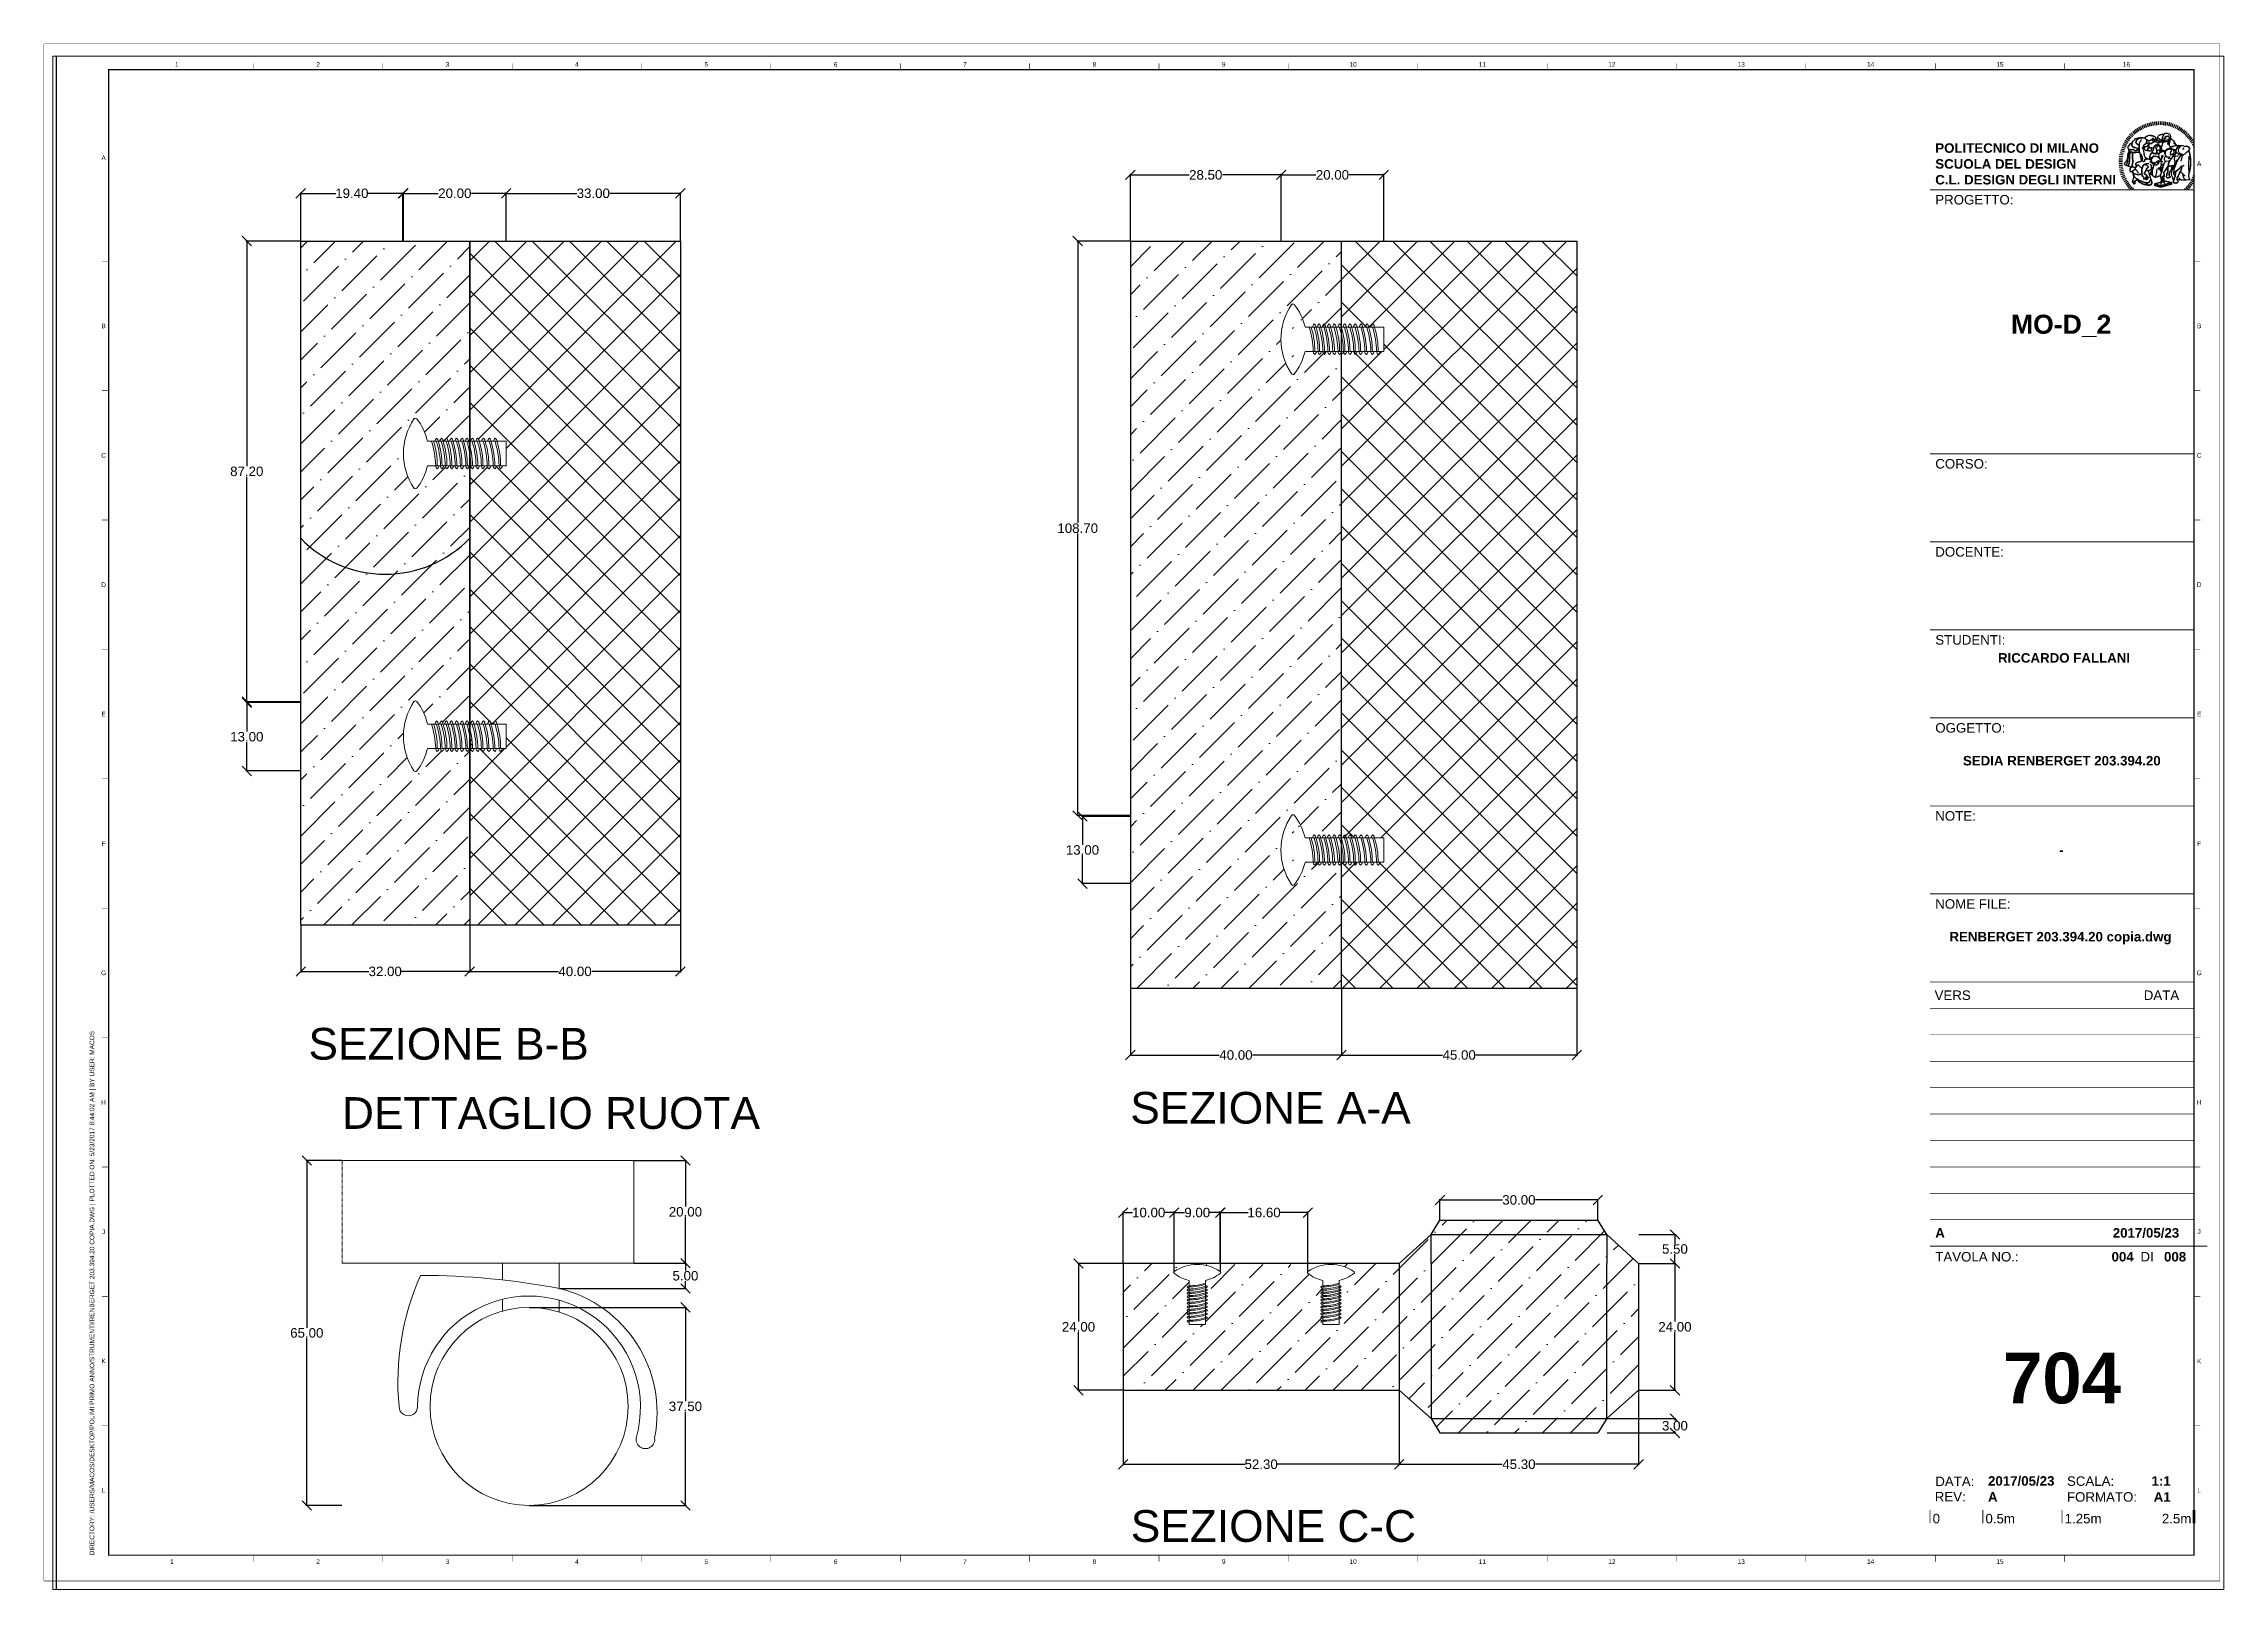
# Paper-space layout 'Layout1' of a CAD drawing. Header units: centimetres, sheet in millimetres. Extents: x -8 to 405, y -5 to 287.
# The model-space entities are those that its viewports show. They can reach past a viewport. Long polylines and large blocks are cut down to what shows.
import ezdxf
from ezdxf.enums import TextEntityAlignment as Align

# ---------------------------------------------------------------- set-up
doc = ezdxf.new("R2010")
doc.units = ezdxf.units.CM
doc.header["$MEASUREMENT"] = 0
doc.set_wipeout_variables(frame=1)
doc.linetypes.add('HIDDEN', pattern=[0.375, 0.25, -0.125])
for name, color, linetype, lineweight in [('dettagli', 4, 'Continuous', 13), ('linee prospetti', 1, 'Continuous', 18), ('linee sezioni', 3, 'Continuous', 25), ('quote', 7, 'Continuous', 5), ('trame', 6, 'Continuous', 9)]:
    doc.layers.add(name, color=color, linetype=linetype, lineweight=lineweight)
for name, color, linetype in [('G-ANNO-LOGO', 3, 'Continuous'), ('G-ANNO-TEXT', 3, 'Continuous'), ('G-ANNO-TTLB', 3, 'Continuous')]:
    doc.layers.add(name, color=color, linetype=linetype)
doc.layers.add('G-ANNO-NPLT', color=210, linetype='Continuous', plot=False)
doc.styles.add('ARIAL', font='Arial.ttf')
doc.styles.add('ARIAL-BOLD', font='Arial Bold.ttf')
doc.styles.add('E-ARIAL', font='Arial.ttf')
doc.styles.get("Standard").update_dxf_attribs({"font": 'Arial.ttf'})
doc.dimstyles.new('quote', dxfattribs={"dimtxt": 1.8, "dimasz": 1.8, "dimexe": 0.18, "dimexo": 0.0625, "dimgap": 0.09, "dimtad": 0, "dimtih": 1, "dimtoh": 1, "dimzin": 0, "dimdsep": 46, "dimtxsty": 'Standard', "dimblk": 'OBLIQUE', "dimblk1": 'OBLIQUE', "dimblk2": 'OBLIQUE', "dimcen": 0.09, "dimadec": 0, "dimazin": 0, "dimtfac": 1, "dimtofl": 0, "dimtmove": 0, "dimatfit": 3, "dimldrblk": 'OBLIQUE', "dimfxl": 1, "dimtolj": 1, "dimtzin": 0, "dimarcsym": 0})
doc.dimstyles.get("Standard").update_dxf_attribs({"dimtxt": 0.18, "dimasz": 0.18, "dimexe": 0.18, "dimexo": 0.0625, "dimgap": 0.09, "dimtad": 0, "dimtih": 1, "dimtoh": 1, "dimdec": 4, "dimzin": 0, "dimdsep": 46, "dimtxsty": 'Standard', "dimcen": 0.09, "dimadec": 0, "dimazin": 0, "dimtfac": 1, "dimtdec": 4, "dimtofl": 0, "dimtmove": 0, "dimatfit": 3, "dimfxl": 1, "dimtolj": 1, "dimtzin": 0, "dimarcsym": 0})
pattern_1 = [(45, (-2295.3866, -6248.3774), (1.9887378, 7.2920387), [9.375, -1.875, 0, -1.875])]

psp = doc.layouts.get("Layout1")

msp = doc.modelspace()

# ---------------------------------------------------------------- texts
at = {"layer": 'quote', "char_height": 6, "attachment_point": 1}
for s, width, insert in [('SEZIONE B-B', 84.0633, (-1340.49, 353.86)), ('DETTAGLIO RUOTA', 92.7082, (-1334.14, 340.75)), ('SEZIONE A-A', 84.0633, (-1184.85, 341.74)), ('SEZIONE C-C', 84.0633, (-1184.76, 262.55))]:
    msp.add_mtext_dynamic_manual_height_columns(s, width=width, gutter_width=1, heights=[0], dxfattribs=dict(at, insert=insert))

# ---------------------------------------------------------------- blocks, each defined once
blk = doc.blocks.new('logoPolimi')
for p, q in [((-1.94, 1.36), (-1.77, 1.24)), ((-1.88, 1.45), (-1.71, 1.32)), ((-1.81, 1.53), (-1.65, 1.4)), ((-1.74, 1.61), (-1.58, 1.47)), ((-1.66, 1.69), (-1.51, 1.54)), ((-1.58, 1.77), (-1.44, 1.61)), ((-1.49, 1.84), (-1.36, 1.68)), ((-1.41, 1.91), (-1.28, 1.74)), ((-1.32, 1.97), (-1.2, 1.8)), ((-1.22, 2.03), (-1.11, 1.85)), ((-1.13, 2.09), (-1.03, 1.9)), ((-1.03, 2.14), (-0.94, 1.95)), ((-0.96, 1.41), (-0.96, 1.41)), ((-0.96, 1.41), (-0.96, 1.41)), ((-0.93, 2.18), (-0.84, 1.99)), ((-0.85, 1.39), (-0.85, 1.39)), ((-0.85, 1.39), (-0.85, 1.39)), ((-0.83, 2.22), (-0.75, 2.03)), ((-0.75, 1.3), (-0.76, 1.29)), ((-0.76, 1.29), (-0.75, 1.3)), ((-0.72, 2.26), (-0.66, 2.06)), ((-0.61, 2.29), (-0.56, 2.09)), ((-0.51, 2.32), (-0.46, 2.11)), ((-0.4, 2.34), (-0.36, 2.13)), ((-0.4, 1.37), (-0.38, 1.38)), ((-0.39, 1.37), (-0.4, 1.37)), ((-0.35, 1.33), (-0.4, 1.37)), ((-0.29, 2.35), (-0.26, 2.14)), ((-0.28, 1.3), (-0.29, 1.3)), ((-0.28, 1.3), (-0.28, 1.3)), ((-0.18, 2.36), (-0.16, 2.15)), ((-0.08, 1.37), (-0.08, 1.38)), ((-0.07, 2.37), (-0.06, 2.16)), ((0.04, 2.37), (0.04, 2.16)), ((0.13, 1.32), (0.17, 1.19)), ((0.15, 2.36), (0.14, 2.16)), ((0.26, 2.36), (0.24, 2.15)), ((0.27, 1.61), (0.27, 1.61)), ((0.27, 1.61), (0.27, 1.61)), ((0.27, 1.61), (0.27, 1.61)), ((0.29, 1.29), (0.29, 1.29)), ((0.29, 1.29), (0.29, 1.29)), ((0.29, 1.29), (0.29, 1.29)), ((0.29, 1.29), (0.29, 1.29)), ((0.37, 2.34), (0.34, 2.13)), ((0.38, 1.36), (0.37, 1.35)), ((0.48, 2.32), (0.44, 2.12)), ((0.51, 1.31), (0.5, 1.29)), ((0.52, 1.24), (0.6, 1.37)), ((0.52, 1.23), (0.6, 1.36)), ((0.6, 1.36), (0.52, 1.23)), ((0.59, 2.3), (0.54, 2.09)), ((0.69, 2.27), (0.63, 2.07)), ((0.64, 1.37), (0.65, 1.37)), ((0.8, 2.23), (0.73, 2.03)), ((0.9, 2.19), (0.82, 2)), ((1, 2.15), (0.91, 1.96)), ((1.1, 2.1), (1, 1.91)), ((1.2, 2.04), (1.09, 1.86)), ((1.29, 1.99), (1.18, 1.81)), ((1.38, 1.92), (1.26, 1.75)), ((1.47, 1.86), (1.34, 1.69)), ((1.56, 1.79), (1.42, 1.63)), ((1.64, 1.71), (1.49, 1.56)), ((1.72, 1.63), (1.56, 1.49)), ((1.79, 1.55), (1.63, 1.41)), ((1.86, 1.47), (1.7, 1.34)), ((1.93, 1.38), (1.76, 1.26)), ((1.99, 1.29), (1.81, 1.17)), ((-2.37, 0.12), (-2.16, 0.11)), ((-2.37, 0.01), (-2.16, 0.01)), ((-2.36, 0.23), (-2.15, 0.21)), ((-2.35, 0.34), (-2.14, 0.31)), ((-2.33, 0.45), (-2.12, 0.41)), ((-2.3, 0.55), (-2.1, 0.51)), ((-2.28, 0.66), (-2.07, 0.6)), ((-2.24, 0.77), (-2.04, 0.7)), ((-2.2, 0.87), (-2.01, 0.79)), ((-2.16, 0.97), (-1.97, 0.89)), ((-2.11, 1.07), (-1.93, 0.98)), ((-2.06, 1.17), (-1.88, 1.07)), ((-2.01, 1.26), (-1.83, 1.15)), ((-1.84, 0.03), (-1.82, 0.35)), ((-1.73, 0.59), (-1.73, 0.59)), ((-1.73, 0.59), (-1.73, 0.59)), ((-1.65, 0.57), (-1.65, 0.57)), ((-1.59, 1.12), (-1.59, 1.12)), ((-1.51, 0.55), (-1.51, 0.55)), ((-1.51, 0.55), (-1.51, 0.55)), ((-1.31, 0.79), (-1.21, 0.75)), ((-1.21, 0.75), (-1.31, 0.79)), ((-1.21, 0.75), (-1.31, 0.79)), ((-1.21, 0.75), (-1.21, 0.75)), ((-1.21, 0.75), (-1.21, 0.75)), ((-1.19, 0.76), (-1.19, 0.76)), ((-1.19, 0.76), (-1.19, 0.76)), ((-1.17, 0.99), (-1.18, 0.99)), ((-1.18, 0.99), (-1.17, 0.99)), ((-1.16, 0.57), (-1.16, 0.57)), ((-1.16, 0.57), (-1.16, 0.57)), ((-1.1, 0.01), (-0.99, 0.06)), ((-0.99, 0.06), (-1.1, 0.01)), ((-0.99, 0.06), (-1.1, 0.01)), ((-0.99, 0.06), (-0.99, 0.06)), ((-0.99, 0.06), (-0.99, 0.06)), ((-0.97, 0.79), (-0.98, 0.79)), ((-0.89, 0.84), (-0.97, 0.79)), ((-0.97, 0.79), (-0.89, 0.84)), ((-0.89, 0.84), (-0.82, 0.87)), ((-0.82, 0.87), (-0.89, 0.84)), ((-0.89, 0.84), (-0.82, 0.87)), ((-0.88, 0.83), (-0.89, 0.84)), ((-0.84, 0.14), (-0.84, 0.14)), ((-0.77, 1.08), (-0.78, 1.08)), ((-0.78, 1.08), (-0.77, 1.08)), ((-0.61, 1.12), (-0.77, 1.08)), ((-0.77, 1.08), (-0.61, 1.12)), ((-0.77, 1.08), (-0.61, 1.12)), ((-0.65, 0.99), (-0.7, 0.96)), ((-0.69, 0.18), (-0.68, 0.18)), ((-0.66, 0.93), (-0.66, 0.93)), ((-0.66, 0.93), (-0.64, 0.93)), ((-0.66, 0.93), (-0.66, 0.93)), ((-0.66, 0.93), (-0.66, 0.93)), ((-0.63, 1.01), (-0.63, 1.01)), ((-0.63, 1.01), (-0.62, 1.01)), ((-0.63, 0.66), (-0.63, 0.66)), ((-0.6, 1.12), (-0.61, 1.12)), ((-0.61, 1.12), (-0.6, 1.12)), ((-0.61, 1.12), (-0.6, 1.12)), ((-0.61, 0.86), (-0.57, 0.85)), ((-0.57, 0.85), (-0.61, 0.86)), ((-0.61, 0.86), (-0.57, 0.85)), ((-0.53, 1.08), (-0.6, 1.12)), ((-0.6, 1.12), (-0.6, 1.11)), ((-0.6, 1.12), (-0.53, 1.08)), ((-0.57, 0.8), (-0.59, 0.8)), ((-0.57, 0.85), (-0.53, 0.84)), ((-0.57, 0.85), (-0.57, 0.85)), ((-0.57, 0.85), (-0.57, 0.85)), ((-0.57, 0.85), (-0.53, 0.84)), ((-0.56, 0.29), (-0.49, 0.48)), ((-0.56, 0.14), (-0.56, 0.29)), ((-0.5, 0.11), (-0.56, 0.14)), ((-0.53, 0.84), (-0.51, 0.84)), ((-0.53, 0.84), (-0.51, 0.84)), ((-0.53, 0.84), (-0.53, 0.84)), ((-0.51, 0.11), (-0.51, 0.11)), ((-0.51, 0.11), (-0.51, 0.11)), ((-0.34, 0.33), (-0.5, 0.11)), ((-0.49, 0.48), (-0.41, 0.55)), ((-0.42, 0.8), (-0.47, 0.79)), ((-0.42, 0.8), (-0.47, 0.79)), ((-0.47, 0.79), (-0.45, 0.76)), ((-0.47, 0.79), (-0.45, 0.76)), ((-0.45, 1.14), (-0.42, 1.11)), ((-0.42, 1.26), (-0.36, 1.22)), ((-0.41, 0.55), (-0.34, 0.49)), ((-0.39, 1.24), (-0.4, 1.23)), ((-0.38, 1.14), (-0.38, 1.14)), ((-0.34, 0.49), (-0.09, 0.48)), ((-0.16, 0.32), (-0.34, 0.33)), ((-0.14, 0.32), (-0.31, 0.34)), ((-0.16, 1.24), (-0.16, 1.25)), ((-0.16, 1.25), (-0.16, 1.25)), ((-0.16, 0.49), (-0.14, 0.64)), ((-0.06, 0.27), (-0.16, 0.32)), ((-0.1, 0.88), (-0.09, 0.87)), ((-0.08, 1.23), (-0.05, 1.21)), ((-0.05, 1.21), (-0.08, 1.23)), ((-0.08, 1.23), (-0.05, 1.21)), ((-0.03, 0.26), (-0.06, 0.27)), ((-0.05, 1.21), (-0.04, 1.21)), ((-0.04, 1.21), (-0.05, 1.21)), ((-0.04, 1.21), (-0.04, 1.21)), ((-0.04, 1.21), (-0.04, 1.21)), ((-0.04, 0.48), (-0.03, 0.26)), ((0.03, 1.15), (0.03, 1.15)), ((0.03, 0.66), (0.03, 0.67)), ((0.07, 0.58), (0.07, 0.57)), ((0.1, 1.18), (0.1, 1.18)), ((0.1, 0.84), (0.1, 0.84)), ((0.14, 0.71), (0.34, 0.65)), ((0.31, 0.56), (0.17, 0.63)), ((0.33, 0.49), (0.34, 0.49)), ((0.33, 0.03), (0.35, 0.03)), ((0.33, 0.03), (0.35, 0.03)), ((0.34, 0.65), (0.34, 0.64)), ((0.35, 0.03), (0.57, 0.06)), ((0.35, 0.03), (0.57, 0.06)), ((0.35, 0.03), (0.35, 0.03)), ((0.35, 0.03), (0.35, 0.03)), ((0.38, 0.34), (0.37, 0.34)), ((0.38, 0.34), (0.38, 0.34)), ((0.43, 0.67), (0.39, 0.64)), ((0.49, 1.05), (0.51, 1.13)), ((0.51, 1.13), (0.49, 1.05)), ((0.49, 1.05), (0.51, 1.13)), ((0.51, 1.13), (0.52, 1.23)), ((0.52, 1.23), (0.51, 1.23)), ((0.51, 1.23), (0.52, 1.23)), ((0.52, 1.23), (0.51, 1.13)), ((0.51, 1.13), (0.52, 1.23)), ((0.52, 1.23), (0.52, 1.23)), ((0.52, 1.23), (0.52, 1.24)), ((0.52, 1.23), (0.52, 1.23)), ((0.55, 1.07), (0.53, 1.06)), ((0.53, 1.04), (0.53, 1.06)), ((0.53, 1.05), (0.53, 1.04)), ((0.54, 0.3), (0.63, 0.32)), ((0.54, -0.08), (0.61, 0.06)), ((0.61, 0.06), (0.54, -0.08)), ((0.54, -0.08), (0.61, 0.06)), ((0.56, 0.19), (0.59, 0.21)), ((0.57, 1.07), (0.57, 1.07)), ((0.57, 1.07), (0.57, 1.07)), ((0.57, 1.07), (0.57, 1.07)), ((0.57, 1.07), (0.57, 1.07)), ((0.57, 1.07), (0.57, 1.07)), ((0.57, 1.07), (0.57, 1.07)), ((0.57, 1.07), (0.57, 1.07)), ((0.58, 0.3), (0.59, 0.29)), ((0.59, 0.78), (0.59, 0.79)), ((0.59, 0.79), (0.59, 0.79)), ((0.59, 0.79), (0.59, 0.79)), ((0.59, 0.79), (0.59, 0.78)), ((0.61, 0.06), (0.6, 0.07)), ((0.6, 0.07), (0.61, 0.06)), ((0.61, 0.06), (0.61, 0.07)), ((0.62, 0.21), (0.65, 0.22)), ((0.69, 0.86), (0.68, 0.86)), ((0.68, 0.86), (0.69, 0.86)), ((0.68, 0.76), (0.68, 0.76)), ((0.76, 0.26), (0.76, 0.26)), ((0.82, 0.35), (0.84, 0.36)), ((0.82, 0.35), (0.82, 0.35)), ((0.84, 0.36), (0.84, 0.37)), ((0.85, 0.34), (1.05, 0.35)), ((0.93, 1.05), (0.93, 1.05)), ((0.93, 1.05), (0.93, 1.05)), ((0.93, 1.05), (0.93, 1.04)), ((0.93, 1.05), (0.93, 1.05)), ((0.97, 0.66), (0.96, 0.66)), ((1.01, 0.97), (0.98, 0.96)), ((1.17, 0.96), (1.17, 0.95)), ((1.17, 0.95), (1.17, 0.95)), ((1.34, 0.37), (1.26, 0.04)), ((1.27, 0.37), (1.27, 0.38)), ((1.28, 0.95), (1.28, 0.95)), ((1.37, 0.73), (1.46, 0.81)), ((1.41, 0.4), (1.41, 0.41)), ((1.49, 0.9), (1.57, 0.92)), ((1.67, 0.6), (1.57, 0.53)), ((2.05, 1.19), (1.87, 1.09)), ((2.1, 1.1), (1.92, 1)), ((2.15, 1), (1.96, 0.91)), ((2.19, 0.9), (2, 0.82)), ((2.23, 0.79), (2.04, 0.72)), ((2.27, 0.69), (2.07, 0.63)), ((2.3, 0.58), (2.09, 0.53)), ((2.32, 0.47), (2.12, 0.43)), ((2.34, 0.37), (2.13, 0.33)), ((2.36, 0.26), (2.15, 0.23)), ((2.37, 0.15), (2.16, 0.13)), ((2.37, 0.04), (2.16, 0.03)), ((-2.37, -0.1), (-2.16, -0.09)), ((-2.36, -0.21), (-2.15, -0.19)), ((-2.35, -0.32), (-2.14, -0.29)), ((-2.33, -0.43), (-2.12, -0.39)), ((-2.31, -0.54), (-2.1, -0.49)), ((-2.28, -0.65), (-2.08, -0.59)), ((-2.25, -0.75), (-2.05, -0.69)), ((-2.21, -0.86), (-2.02, -0.78)), ((-2.17, -0.96), (-1.98, -0.87)), ((-2.12, -1.06), (-1.93, -0.96)), ((-2.07, -1.16), (-1.89, -1.05)), ((-2.04, -0.15), (-1.97, -0.2)), ((-2.01, -1.25), (-1.84, -1.14)), ((-1.95, -1.34), (-1.78, -1.22)), ((-1.58, -0.12), (-1.6, -0.18)), ((-1.6, -0.18), (-1.58, -0.28)), ((-1.57, -0.54), (-1.59, -0.54)), ((-1.59, -0.54), (-1.59, -0.54)), ((-1.56, -0.32), (-1.56, -0.31)), ((-1.56, -0.31), (-1.56, -0.31)), ((-1.53, -0.65), (-1.53, -0.65)), ((-1.53, -0.65), (-1.53, -0.65)), ((-1.48, -0.86), (-1.48, -0.85)), ((-1.42, -0.37), (-1.42, -0.37)), ((-1.38, -0.46), (-1.38, -0.46)), ((-1.31, -0.24), (-1.31, -0.23)), ((-1.31, -0.23), (-1.31, -0.24)), ((-1.23, -0.19), (-1.23, -0.19)), ((-1.23, -0.19), (-1.23, -0.19)), ((-1.23, -0.19), (-1.23, -0.19)), ((-1.23, -0.19), (-1.23, -0.19)), ((-1.01, -0.39), (-1.02, -0.39)), ((-1.02, -0.39), (-1.01, -0.39)), ((-1.02, -0.7), (-1.02, -0.7)), ((-1.02, -0.7), (-1.02, -0.7)), ((-1.02, -0.7), (-1.02, -0.7)), ((-0.79, -0.51), (-0.83, -0.58)), ((-0.83, -0.58), (-0.79, -0.51)), ((-0.83, -0.58), (-0.79, -0.51)), ((-0.78, -1.05), (-0.83, -0.94)), ((-0.83, -0.94), (-0.78, -1.05)), ((-0.83, -0.94), (-0.83, -0.94)), ((-0.83, -0.94), (-0.78, -1.05)), ((-0.82, -1.23), (-0.82, -1.23)), ((-0.82, -1.23), (-0.77, -1.23)), ((-0.77, -1.23), (-0.82, -1.23)), ((-0.82, -1.23), (-0.82, -1.23)), ((-0.77, -1.23), (-0.82, -1.23)), ((-0.75, -0.96), (-0.8, -0.89)), ((-0.8, -0.89), (-0.79, -0.92)), ((-0.79, -0.92), (-0.8, -0.89)), ((-0.8, -0.89), (-0.75, -0.96)), ((-0.79, -0.92), (-0.8, -0.89)), ((-0.8, -0.89), (-0.8, -0.89)), ((-0.8, -0.89), (-0.75, -0.96)), ((-0.79, -0.92), (-0.78, -0.95)), ((-0.78, -0.95), (-0.79, -0.92)), ((-0.78, -0.95), (-0.79, -0.92)), ((-0.77, -0.49), (-0.78, -0.48)), ((-0.78, -0.48), (-0.77, -0.49)), ((-0.78, -0.95), (-0.76, -1)), ((-0.76, -1), (-0.78, -0.95)), ((-0.76, -1), (-0.78, -0.95)), ((-0.71, -0.89), (-0.75, -0.87)), ((-0.75, -0.87), (-0.71, -0.89)), ((-0.75, -0.87), (-0.71, -0.89)), ((-0.72, -1.01), (-0.75, -0.96)), ((-0.75, -0.96), (-0.72, -1.01)), ((-0.75, -0.96), (-0.72, -1.01)), ((-0.64, -0.93), (-0.71, -0.89)), ((-0.71, -0.89), (-0.64, -0.93)), ((-0.71, -0.89), (-0.64, -0.93)), ((-0.66, -0.53), (-0.66, -0.53)), ((-0.66, -0.53), (-0.66, -0.53)), ((-0.66, -0.53), (-0.66, -0.53)), ((-0.39, -0.81), (-0.51, -0.69)), ((-0.51, -1.04), (-0.5, -1.04)), ((-0.48, -0.42), (-0.48, -0.42)), ((-0.48, -0.42), (-0.48, -0.42)), ((-0.48, -0.42), (-0.48, -0.42)), ((-0.41, -0.51), (-0.41, -0.51)), ((-0.38, -0.05), (-0.39, -0.12)), ((-0.39, -0.12), (-0.37, -0.1)), ((-0.35, -0.14), (-0.37, -0.08)), ((-0.37, -0.09), (-0.37, -0.09)), ((-0.33, -0.12), (-0.35, -0.14)), ((-0.32, -0.14), (-0.35, -0.14)), ((-0.35, -0.18), (-0.34, -0.22)), ((-0.34, -0.08), (-0.29, -0.16)), ((-0.34, -0.22), (-0.34, -0.22)), ((-0.27, -0.17), (-0.32, -0.14)), ((-0.25, -0.91), (-0.26, -0.9)), ((-0.26, -1.29), (0.1, -1.2)), ((0.1, -1.2), (-0.26, -1.29)), ((-0.14, -0.15), (-0.16, -0.13)), ((-0.11, -0.04), (-0.12, -0.05)), ((-0.04, -0.41), (-0.01, -0.44)), ((-0.01, -0.44), (-0.04, -0.41)), ((-0.04, -0.41), (-0.01, -0.44)), ((0.07, -0.84), (0.07, -0.84)), ((0.07, -0.84), (0.07, -0.84)), ((0.1, -1.2), (0.08, -1.32)), ((0.08, -1.32), (0.13, -1.2)), ((0.08, -1.4), (0.72, -1.22)), ((0.72, -1.22), (0.08, -1.4)), ((0.08, -1.4), (0.72, -1.22)), ((0.1, -1.01), (0.09, -0.86)), ((0.1, -1.01), (0.09, -0.86)), ((0.1, -1.2), (0.12, -1.04)), ((0.12, -1.04), (0.1, -1.2)), ((0.13, -1.2), (0.1, -1.2)), ((0.1, -1.2), (0.13, -1.2)), ((0.13, -1.2), (0.1, -1.2)), ((0.1, -1.2), (0.1, -1.2)), ((0.11, -0.44), (0.11, -0.44)), ((0.11, -0.44), (0.11, -0.44)), ((0.12, -0.21), (0.12, -0.21)), ((0.12, -0.21), (0.12, -0.21)), ((0.12, -0.21), (0.12, -0.21)), ((0.12, -0.21), (0.12, -0.21)), ((0.12, -0.21), (0.12, -0.21)), ((0.12, -0.21), (0.12, -0.21)), ((0.12, -0.21), (0.12, -0.21)), ((0.12, -0.21), (0.12, -0.21)), ((0.12, -0.21), (0.12, -0.21)), ((0.12, -0.21), (0.12, -0.21)), ((0.12, -0.21), (0.12, -0.21)), ((0.12, -0.21), (0.12, -0.21)), ((0.12, -0.21), (0.12, -0.21)), ((0.12, -0.56), (0.14, -0.53)), ((0.14, -0.53), (0.12, -0.56)), ((0.12, -0.56), (0.14, -0.53)), ((0.12, -1.04), (0.12, -1.04)), ((0.12, -1.04), (0.12, -1.04)), ((0.12, -1.04), (0.12, -1.04)), ((0.21, -0.99), (0.13, -1.2)), ((0.13, -1.2), (0.21, -0.99)), ((0.36, -1.14), (0.13, -1.2)), ((0.13, -1.2), (0.26, -1.17)), ((0.14, -0.53), (0.16, -0.49)), ((0.16, -0.49), (0.14, -0.53)), ((0.14, -0.53), (0.16, -0.49)), ((0.16, -0.49), (0.16, -0.49)), ((0.16, -0.49), (0.16, -0.49)), ((0.28, -1.19), (0.21, -0.99)), ((0.21, -0.99), (0.31, -1.27)), ((0.24, -0.17), (0.24, -0.16)), ((0.24, -0.16), (0.24, -0.17)), ((0.25, -0.84), (0.25, -0.88)), ((0.25, -0.88), (0.25, -0.84)), ((0.25, -0.88), (0.25, -0.84)), ((0.25, -0.88), (0.29, -1.17)), ((0.26, -0.88), (0.25, -0.88)), ((0.31, -1.27), (0.25, -0.88)), ((0.26, -1.17), (0.28, -1.16)), ((0.28, -1.16), (0.36, -1.14)), ((0.29, -1.17), (0.28, -1.19)), ((0.36, -1.14), (0.72, -1.22)), ((0.72, -1.22), (0.36, -1.14)), ((0.49, -0.31), (0.49, -0.31)), ((0.49, -0.31), (0.49, -0.31)), ((0.5, -0.27), (0.5, -0.27)), ((0.51, -0.27), (0.51, -0.27)), ((0.72, -0.81), (0.75, -0.89)), ((0.72, -1.22), (0.72, -1.31)), ((0.72, -1.31), (0.72, -1.22)), ((0.74, -0.23), (0.74, -0.23)), ((0.74, -0.23), (0.75, -0.24)), ((0.75, -0.23), (0.75, -0.23)), ((0.86, -0.25), (0.82, -0.34)), ((0.87, -0.22), (0.86, -0.23)), ((0.87, -0.22), (0.86, -0.25)), ((0.96, -0.58), (0.96, -0.57)), ((1.05, -1.05), (1.04, -1.05)), ((1.31, -0.27), (1.3, -0.26)), ((1.3, -0.26), (1.3, -0.26)), ((1.3, -0.26), (1.3, -0.26)), ((1.3, -0.26), (1.31, -0.27)), ((1.3, -0.26), (1.3, -0.26)), ((1.92, -1.39), (1.75, -1.27)), ((1.98, -1.3), (1.81, -1.19)), ((2.04, -1.21), (1.86, -1.1)), ((2.09, -1.11), (1.91, -1.01)), ((2.14, -1.01), (1.95, -0.92)), ((2.19, -0.91), (1.99, -0.83)), ((2.23, -0.81), (2.03, -0.74)), ((2.26, -0.7), (2.06, -0.64)), ((2.29, -0.6), (2.09, -0.55)), ((2.32, -0.49), (2.11, -0.45)), ((2.34, -0.38), (2.13, -0.35)), ((2.35, -0.27), (2.15, -0.25)), ((2.37, -0.08), (2.16, -0.07)), ((2.36, -0.16), (2.16, -0.15)), ((-1.89, -1.43), (-1.72, -1.31)), ((-1.82, -1.52), (-1.66, -1.38)), ((-1.75, -1.6), (-1.59, -1.46)), ((-1.67, -1.68), (-1.52, -1.53)), ((-1.59, -1.76), (-1.45, -1.6)), ((-1.51, -1.83), (-1.37, -1.67)), ((-1.42, -1.9), (-1.29, -1.73)), ((-1.33, -1.96), (-1.21, -1.79)), ((-1.24, -2.02), (-1.13, -1.84)), ((-1.14, -2.08), (-1.04, -1.89)), ((-1.04, -2.13), (-0.95, -1.94)), ((-0.94, -2.18), (-0.86, -1.98)), ((-0.84, -2.22), (-0.77, -2.02)), ((-0.74, -2.25), (-0.67, -2.05)), ((-0.63, -2.29), (-0.57, -2.08)), ((-0.52, -2.31), (-0.48, -2.11)), ((-0.42, -2.33), (-0.38, -2.13)), ((-0.31, -2.35), (-0.28, -2.14)), ((0.08, -1.4), (-0.26, -1.29)), ((-0.26, -1.29), (0.08, -1.4)), ((-0.26, -1.38), (-0.26, -1.29)), ((-0.26, -1.29), (-0.26, -1.29)), ((-0.26, -1.29), (-0.26, -1.38)), ((-0.26, -1.29), (0.08, -1.4)), ((-0.26, -1.29), (-0.26, -1.29)), ((0.08, -1.49), (-0.26, -1.38)), ((-0.26, -1.38), (0.09, -1.49)), ((-0.2, -2.36), (-0.18, -2.15)), ((-0.09, -2.37), (-0.08, -2.16)), ((0.03, -2.37), (0.02, -2.16)), ((0.72, -1.31), (0.08, -1.49)), ((0.08, -1.44), (0.08, -1.4)), ((0.08, -1.4), (0.08, -1.44)), ((0.08, -1.4), (0.08, -1.49)), ((0.08, -1.49), (0.08, -1.44)), ((0.08, -1.44), (0.08, -1.44)), ((0.08, -1.44), (0.08, -1.45)), ((0.08, -1.45), (0.08, -1.46)), ((0.08, -1.46), (0.08, -1.49)), ((0.09, -1.49), (0.72, -1.31)), ((0.14, -2.37), (0.12, -2.16)), ((0.25, -2.36), (0.22, -2.15)), ((0.35, -2.34), (0.32, -2.14)), ((0.46, -2.32), (0.42, -2.12)), ((0.57, -2.3), (0.52, -2.1)), ((0.68, -2.27), (0.62, -2.07)), ((0.78, -2.24), (0.71, -2.04)), ((0.89, -2.2), (0.81, -2)), ((0.99, -2.15), (0.9, -1.96)), ((1.09, -2.11), (0.99, -1.92)), ((1.19, -2.05), (1.08, -1.87)), ((1.28, -2), (1.17, -1.82)), ((1.37, -1.93), (1.25, -1.76)), ((1.46, -1.87), (1.33, -1.7)), ((1.54, -1.8), (1.41, -1.64)), ((1.63, -1.72), (1.48, -1.57)), ((1.71, -1.65), (1.55, -1.5)), ((1.78, -1.57), (1.62, -1.43)), ((1.85, -1.48), (1.69, -1.35))]:
    blk.add_line(p, q)
for points in [[(-1.49, 1.25), (-1.46, 1.26), (-1.42, 1.33), (-1.39, 1.36)], [(-1.49, 1.25), (-1.46, 1.27), (-1.43, 1.34), (-1.39, 1.36)], [(-1.35, 1.1), (-1.4, 1.17), (-1.36, 1.23), (-1.29, 1.31)], [(-1.29, 1.31), (-1.36, 1.23), (-1.4, 1.17), (-1.35, 1.1)], [(-1.35, 1.1), (-1.4, 1.17), (-1.36, 1.23), (-1.29, 1.31)], [(-1.39, 1.36), (-1.35, 1.38), (-1.26, 1.4), (-1.19, 1.41)], [(-1.39, 1.36), (-1.35, 1.38), (-1.26, 1.4), (-1.19, 1.41)], [(-1.29, 1.31), (-1.22, 1.39), (-1.01, 1.41), (-0.96, 1.41)], [(-0.96, 1.41), (-1.01, 1.41), (-1.22, 1.39), (-1.29, 1.31)], [(-1.29, 1.31), (-1.22, 1.39), (-1.01, 1.41), (-0.96, 1.41)], [(-1.19, 1.41), (-1.11, 1.43), (-0.97, 1.41), (-0.97, 1.41)], [(-1.19, 1.41), (-1.12, 1.43), (-0.98, 1.41), (-0.98, 1.41)], [(-1.14, 1.13), (-1.12, 1.18), (-1.05, 1.31), (-1.05, 1.31)], [(-0.98, 1.41), (-0.98, 1.41), (-0.97, 1.41), (-0.96, 1.41)], [(-0.97, 1.41), (-0.97, 1.41), (-0.97, 1.41), (-0.96, 1.41)], [(-0.96, 1.41), (-0.94, 1.41), (-0.9, 1.41), (-0.85, 1.39)], [(-0.96, 1.41), (-0.94, 1.41), (-0.9, 1.41), (-0.85, 1.39)], [(-0.85, 1.39), (-0.86, 1.42), (-0.8, 1.45), (-0.8, 1.46)], [(-0.85, 1.39), (-0.86, 1.42), (-0.83, 1.44), (-0.82, 1.45)], [(-0.81, 1.36), (-0.83, 1.37), (-0.84, 1.38), (-0.85, 1.39)], [(-0.85, 1.39), (-0.84, 1.38), (-0.83, 1.37), (-0.81, 1.36)], [(-0.85, 1.39), (-0.84, 1.38), (-0.83, 1.37), (-0.81, 1.36)], [(-0.82, 1.45), (-0.82, 1.45), (-0.8, 1.45), (-0.8, 1.45)], [(-0.76, 1.29), (-0.77, 1.32), (-0.79, 1.34), (-0.81, 1.36)], [(-0.81, 1.36), (-0.79, 1.34), (-0.77, 1.32), (-0.76, 1.29)], [(-0.81, 1.36), (-0.79, 1.34), (-0.77, 1.32), (-0.76, 1.3)], [(-0.8, 1.46), (-0.8, 1.49), (-0.69, 1.51), (-0.69, 1.51)], [(-0.8, 1.46), (-0.8, 1.49), (-0.75, 1.49), (-0.75, 1.49)], [(-0.8, 1.45), (-0.8, 1.45), (-0.8, 1.46), (-0.8, 1.46)], [(-0.76, 1.3), (-0.74, 1.25), (-0.73, 1.2), (-0.75, 1.16)], [(-0.75, 1.16), (-0.73, 1.2), (-0.74, 1.25), (-0.76, 1.29)], [(-0.76, 1.29), (-0.74, 1.25), (-0.73, 1.2), (-0.75, 1.16)], [(-0.75, 1.49), (-0.75, 1.52), (-0.69, 1.51), (-0.69, 1.51)], [(-0.7, 1.26), (-0.7, 1.28), (-0.73, 1.28), (-0.75, 1.3)], [(-0.75, 1.3), (-0.73, 1.28), (-0.7, 1.28), (-0.7, 1.26)], [(-0.71, 1.24), (-0.72, 1.25), (-0.73, 1.27), (-0.75, 1.28)], [(-0.69, 1.51), (-0.69, 1.59), (-0.51, 1.55), (-0.51, 1.55)], [(-0.69, 1.51), (-0.66, 1.55), (-0.66, 1.55), (-0.66, 1.55)], [(-0.66, 1.55), (-0.63, 1.57), (-0.51, 1.55), (-0.51, 1.55)], [(-0.51, 1.55), (-0.43, 1.57), (-0.43, 1.53), (-0.43, 1.53)], [(-0.51, 1.55), (-0.43, 1.57), (-0.35, 1.51), (-0.35, 1.51)], [(-0.44, 1.3), (-0.45, 1.3), (-0.47, 1.28), (-0.49, 1.27)], [(-0.49, 1.27), (-0.47, 1.28), (-0.45, 1.3), (-0.44, 1.3)], [(-0.44, 1.3), (-0.45, 1.3), (-0.47, 1.28), (-0.49, 1.27)], [(-0.41, 1.32), (-0.42, 1.3), (-0.43, 1.3), (-0.44, 1.3)], [(-0.44, 1.3), (-0.43, 1.3), (-0.42, 1.3), (-0.41, 1.32)], [(-0.41, 1.32), (-0.42, 1.3), (-0.43, 1.3), (-0.44, 1.3)], [(-0.43, 1.53), (-0.37, 1.53), (-0.35, 1.5), (-0.35, 1.5)], [(-0.4, 1.37), (-0.4, 1.37), (-0.39, 1.33), (-0.41, 1.32)], [(-0.41, 1.32), (-0.39, 1.33), (-0.4, 1.37), (-0.4, 1.37)], [(-0.4, 1.37), (-0.4, 1.37), (-0.39, 1.33), (-0.41, 1.32)], [(-0.37, 1.36), (-0.38, 1.36), (-0.38, 1.35), (-0.39, 1.37)], [(-0.38, 1.38), (-0.38, 1.38), (-0.38, 1.36), (-0.36, 1.36)], [(-0.35, 1.34), (-0.37, 1.35), (-0.37, 1.36), (-0.37, 1.36)], [(-0.36, 1.36), (-0.36, 1.36), (-0.37, 1.35), (-0.35, 1.34)], [(-0.35, 1.5), (-0.33, 1.52), (-0.31, 1.5), (-0.31, 1.5)], [(-0.35, 1.51), (-0.28, 1.52), (-0.25, 1.44), (-0.25, 1.44)], [(-0.28, 1.3), (-0.31, 1.32), (-0.34, 1.34), (-0.35, 1.34)], [(-0.35, 1.34), (-0.34, 1.34), (-0.31, 1.32), (-0.28, 1.3)], [(-0.28, 1.31), (-0.31, 1.32), (-0.31, 1.31), (-0.35, 1.33)], [(-0.31, 1.5), (-0.26, 1.48), (-0.25, 1.44), (-0.25, 1.44)], [(-0.29, 1.3), (-0.29, 1.3), (-0.29, 1.29), (-0.3, 1.28)], [(-0.3, 1.28), (-0.29, 1.29), (-0.29, 1.3), (-0.29, 1.3)], [(-0.25, 1.3), (-0.26, 1.3), (-0.27, 1.3), (-0.28, 1.31)], [(-0.25, 1.3), (-0.26, 1.3), (-0.27, 1.3), (-0.28, 1.3)], [(-0.25, 1.44), (-0.19, 1.42), (-0.22, 1.38), (-0.22, 1.38)], [(-0.25, 1.44), (-0.19, 1.42), (-0.21, 1.33), (-0.22, 1.33)], [(-0.22, 1.33), (-0.22, 1.32), (-0.22, 1.3), (-0.25, 1.3)], [(-0.22, 1.32), (-0.22, 1.32), (-0.22, 1.3), (-0.25, 1.3)], [(-0.22, 1.38), (-0.18, 1.35), (-0.21, 1.33), (-0.22, 1.32)], [(-0.16, 1.25), (-0.16, 1.25), (-0.16, 1.31), (-0.14, 1.33)], [(-0.16, 1.25), (-0.16, 1.25), (-0.16, 1.32), (-0.14, 1.33)], [(-0.14, 1.33), (-0.13, 1.34), (-0.1, 1.36), (-0.08, 1.37)], [(-0.14, 1.33), (-0.13, 1.34), (-0.1, 1.36), (-0.08, 1.37)], [(-0.08, 1.38), (-0.08, 1.38), (-0.12, 1.44), (-0.06, 1.51)], [(-0.08, 1.38), (-0.08, 1.38), (-0.12, 1.44), (-0.06, 1.51)], [(-0.05, 1.36), (-0.06, 1.37), (-0.07, 1.37), (-0.08, 1.37)], [(-0.08, 1.37), (-0.07, 1.37), (-0.06, 1.37), (-0.05, 1.36)], [(-0.08, 1.37), (-0.07, 1.37), (-0.06, 1.37), (-0.05, 1.36)], [(-0.06, 1.51), (0, 1.58), (0.02, 1.59), (0.04, 1.59)], [(-0.06, 1.51), (0, 1.58), (0.02, 1.59), (0.04, 1.59)], [(0.1, 1.25), (0.08, 1.31), (-0.02, 1.35), (-0.05, 1.36)], [(-0.05, 1.36), (-0.02, 1.35), (0.08, 1.31), (0.1, 1.25)], [(-0.05, 1.36), (-0.02, 1.35), (0.08, 1.31), (0.1, 1.25)], [(0.04, 1.59), (0.07, 1.59), (0.11, 1.6), (0.11, 1.6)], [(0.04, 1.59), (0.07, 1.59), (0.11, 1.6), (0.11, 1.6)], [(0.11, 1.6), (0.11, 1.6), (0.19, 1.66), (0.27, 1.61)], [(0.11, 1.6), (0.11, 1.6), (0.19, 1.65), (0.27, 1.61)], [(0.18, 1.38), (0.18, 1.41), (0.21, 1.48), (0.21, 1.49)], [(0.21, 1.49), (0.21, 1.48), (0.18, 1.41), (0.18, 1.38)], [(0.18, 1.38), (0.18, 1.41), (0.21, 1.48), (0.21, 1.49)], [(0.2, 1.23), (0.2, 1.25), (0.18, 1.36), (0.18, 1.38)], [(0.18, 1.38), (0.18, 1.36), (0.2, 1.25), (0.2, 1.23)], [(0.2, 1.23), (0.2, 1.25), (0.18, 1.36), (0.18, 1.38)], [(0.21, 1.49), (0.21, 1.5), (0.23, 1.55), (0.24, 1.58)], [(0.24, 1.58), (0.23, 1.55), (0.21, 1.5), (0.21, 1.49)], [(0.21, 1.49), (0.21, 1.5), (0.23, 1.55), (0.24, 1.58)], [(0.24, 1.58), (0.25, 1.58), (0.26, 1.59), (0.27, 1.61)], [(0.27, 1.61), (0.26, 1.59), (0.25, 1.58), (0.24, 1.58)], [(0.24, 1.58), (0.25, 1.58), (0.26, 1.59), (0.27, 1.61)], [(0.27, 1.61), (0.28, 1.63), (0.31, 1.65), (0.32, 1.66)], [(0.27, 1.61), (0.29, 1.63), (0.31, 1.65), (0.32, 1.66)], [(0.27, 1.61), (0.27, 1.61), (0.27, 1.61), (0.27, 1.61)], [(0.29, 1.3), (0.28, 1.29), (0.28, 1.28), (0.28, 1.27)], [(0.29, 1.29), (0.28, 1.29), (0.28, 1.28), (0.28, 1.27)], [(0.28, 1.27), (0.28, 1.28), (0.28, 1.29), (0.29, 1.29)], [(0.3, 1.32), (0.3, 1.31), (0.29, 1.3), (0.29, 1.29)], [(0.29, 1.29), (0.29, 1.3), (0.3, 1.31), (0.3, 1.32)], [(0.3, 1.32), (0.3, 1.31), (0.29, 1.3), (0.29, 1.3)], [(0.37, 1.18), (0.32, 1.2), (0.29, 1.29), (0.29, 1.29)], [(0.29, 1.29), (0.29, 1.29), (0.32, 1.2), (0.37, 1.18)], [(0.29, 1.29), (0.29, 1.29), (0.32, 1.2), (0.37, 1.19)], [(0.31, 1.4), (0.31, 1.39), (0.3, 1.34), (0.3, 1.32)], [(0.31, 1.39), (0.31, 1.39), (0.3, 1.34), (0.3, 1.32)], [(0.3, 1.32), (0.3, 1.34), (0.31, 1.39), (0.31, 1.39)], [(0.35, 1.46), (0.34, 1.44), (0.32, 1.4), (0.31, 1.39)], [(0.31, 1.39), (0.32, 1.4), (0.34, 1.44), (0.35, 1.46)], [(0.35, 1.46), (0.34, 1.45), (0.32, 1.4), (0.31, 1.4)], [(0.32, 1.66), (0.33, 1.67), (0.41, 1.69), (0.41, 1.69)], [(0.32, 1.66), (0.33, 1.67), (0.4, 1.68), (0.4, 1.68)], [(0.39, 1.48), (0.38, 1.48), (0.35, 1.47), (0.35, 1.46)], [(0.35, 1.46), (0.35, 1.47), (0.38, 1.48), (0.39, 1.48)], [(0.39, 1.48), (0.38, 1.48), (0.35, 1.47), (0.35, 1.46)], [(0.35, 1.38), (0.35, 1.38), (0.38, 1.36), (0.41, 1.36)], [(0.46, 1.48), (0.45, 1.47), (0.4, 1.48), (0.39, 1.48)], [(0.39, 1.48), (0.4, 1.48), (0.45, 1.47), (0.46, 1.48)], [(0.46, 1.48), (0.45, 1.47), (0.4, 1.48), (0.39, 1.48)], [(0.4, 1.68), (0.4, 1.68), (0.5, 1.69), (0.55, 1.64)], [(0.41, 1.69), (0.41, 1.69), (0.5, 1.69), (0.55, 1.64)], [(0.53, 1.53), (0.53, 1.53), (0.47, 1.48), (0.46, 1.48)], [(0.46, 1.48), (0.47, 1.48), (0.53, 1.53), (0.53, 1.53)], [(0.53, 1.53), (0.53, 1.53), (0.47, 1.48), (0.46, 1.48)], [(0.48, 1.32), (0.48, 1.32), (0.52, 1.3), (0.55, 1.3)], [(0.54, 1.48), (0.54, 1.49), (0.53, 1.53), (0.53, 1.53)], [(0.53, 1.53), (0.53, 1.53), (0.54, 1.49), (0.54, 1.48)], [(0.54, 1.48), (0.54, 1.49), (0.53, 1.53), (0.53, 1.53)], [(0.58, 1.43), (0.57, 1.44), (0.54, 1.47), (0.54, 1.48)], [(0.54, 1.48), (0.54, 1.47), (0.57, 1.44), (0.58, 1.43)], [(0.58, 1.43), (0.57, 1.44), (0.54, 1.47), (0.54, 1.48)], [(0.55, 1.64), (0.55, 1.64), (0.6, 1.64), (0.62, 1.61)], [(0.55, 1.64), (0.55, 1.64), (0.6, 1.64), (0.62, 1.61)], [(0.6, 1.36), (0.6, 1.37), (0.59, 1.42), (0.58, 1.43)], [(0.58, 1.43), (0.59, 1.42), (0.6, 1.37), (0.6, 1.36)], [(0.6, 1.37), (0.6, 1.37), (0.59, 1.42), (0.58, 1.43)], [(0.62, 1.61), (0.63, 1.57), (0.66, 1.51), (0.66, 1.5)], [(0.62, 1.61), (0.63, 1.57), (0.66, 1.51), (0.66, 1.5)], [(0.63, 1.34), (0.63, 1.35), (0.63, 1.36), (0.64, 1.37)], [(0.64, 1.37), (0.63, 1.36), (0.63, 1.35), (0.63, 1.34)], [(0.64, 1.37), (0.63, 1.36), (0.63, 1.35), (0.63, 1.34)], [(0.64, 1.27), (0.65, 1.28), (0.63, 1.32), (0.63, 1.34)], [(0.63, 1.34), (0.63, 1.32), (0.65, 1.28), (0.64, 1.27)], [(0.63, 1.34), (0.63, 1.32), (0.65, 1.28), (0.64, 1.27)], [(0.65, 1.45), (0.65, 1.44), (0.65, 1.39), (0.64, 1.37)], [(0.65, 1.45), (0.65, 1.44), (0.65, 1.39), (0.64, 1.38)], [(0.64, 1.38), (0.64, 1.37), (0.64, 1.37), (0.64, 1.37)], [(0.64, 1.37), (0.64, 1.37), (0.64, 1.37), (0.64, 1.37)], [(0.66, 1.5), (0.66, 1.48), (0.65, 1.46), (0.65, 1.45)], [(0.66, 1.5), (0.66, 1.48), (0.65, 1.46), (0.65, 1.45)], [(0.65, 1.37), (0.65, 1.37), (0.8, 1.31), (0.89, 1.15)], [(0.65, 1.37), (0.65, 1.37), (0.8, 1.31), (0.89, 1.15)], [(-1.9, 0.12), (-1.94, 0.02), (-2.05, -0.09), (-2.05, -0.09)], [(-1.86, 0.38), (-1.86, 0.38), (-1.87, 0.19), (-1.9, 0.12)], [(-1.76, 0.6), (-1.76, 0.6), (-1.84, 0.57), (-1.86, 0.38)], [(-1.86, -0.04), (-1.84, 0.02), (-1.84, 0.03), (-1.84, 0.03)], [(-1.82, 0.78), (-1.83, 0.8), (-1.85, 0.86), (-1.83, 0.88)], [(-1.82, 0.78), (-1.83, 0.8), (-1.85, 0.86), (-1.83, 0.88)], [(-1.83, 0.88), (-1.81, 0.9), (-1.76, 0.96), (-1.76, 0.96)], [(-1.83, 0.88), (-1.81, 0.9), (-1.76, 0.96), (-1.76, 0.96)], [(-1.76, 0.6), (-1.83, 0.7), (-1.78, 0.74), (-1.78, 0.74)], [(-1.78, 0.74), (-1.79, 0.74), (-1.83, 0.7), (-1.76, 0.6)], [(-1.78, 0.74), (-1.8, 0.76), (-1.81, 0.78), (-1.82, 0.78)], [(-1.78, 0.74), (-1.8, 0.76), (-1.81, 0.78), (-1.82, 0.78)], [(-1.82, 0.35), (-1.81, 0.5), (-1.73, 0.59), (-1.73, 0.59)], [(-1.82, -0.19), (-1.73, -0.07), (-1.75, 0.14), (-1.75, 0.3)], [(-1.75, 0.33), (-1.75, 0.17), (-1.73, -0.05), (-1.8, -0.17)], [(-1.78, 0.74), (-1.75, 0.72), (-1.72, 0.69), (-1.68, 0.7)], [(-1.68, 0.7), (-1.72, 0.69), (-1.75, 0.72), (-1.78, 0.74)], [(-1.68, 0.7), (-1.72, 0.69), (-1.75, 0.72), (-1.78, 0.74)], [(-1.78, 0.74), (-1.78, 0.74), (-1.78, 0.74), (-1.78, 0.74)], [(-1.76, 0.96), (-1.68, 1.1), (-1.59, 1.12), (-1.59, 1.12)], [(-1.76, 0.96), (-1.68, 1.1), (-1.6, 1.12), (-1.6, 1.12)], [(-1.73, 0.59), (-1.74, 0.59), (-1.75, 0.6), (-1.76, 0.6)], [(-1.73, 0.59), (-1.74, 0.59), (-1.75, 0.6), (-1.76, 0.6)], [(-1.75, 0.3), (-1.76, 0.47), (-1.65, 0.57), (-1.65, 0.57)], [(-1.65, 0.57), (-1.65, 0.57), (-1.76, 0.5), (-1.75, 0.33)], [(-1.65, 0.57), (-1.68, 0.58), (-1.7, 0.58), (-1.73, 0.59)], [(-1.65, 0.57), (-1.68, 0.58), (-1.7, 0.58), (-1.73, 0.59)], [(-1.5, 0.71), (-1.53, 0.74), (-1.61, 0.71), (-1.68, 0.7)], [(-1.68, 0.7), (-1.61, 0.71), (-1.53, 0.73), (-1.5, 0.71)], [(-1.5, 0.71), (-1.53, 0.73), (-1.61, 0.71), (-1.68, 0.7)], [(-1.51, 0.55), (-1.56, 0.56), (-1.61, 0.56), (-1.65, 0.57)], [(-1.65, 0.57), (-1.61, 0.56), (-1.56, 0.56), (-1.51, 0.55)], [(-1.51, 0.55), (-1.56, 0.56), (-1.61, 0.56), (-1.65, 0.57)], [(-1.59, 1.12), (-1.6, 1.06), (-1.61, 0.99), (-1.61, 0.97)], [(-1.61, 0.97), (-1.61, 0.99), (-1.6, 1.06), (-1.59, 1.12)], [(-1.61, 0.97), (-1.61, 0.99), (-1.6, 1.06), (-1.59, 1.12)], [(-1.61, 0.97), (-1.61, 0.95), (-1.56, 0.88), (-1.54, 0.87)], [(-1.54, 0.87), (-1.56, 0.88), (-1.61, 0.95), (-1.61, 0.97)], [(-1.54, 0.87), (-1.56, 0.88), (-1.61, 0.96), (-1.61, 0.97)], [(-1.59, 1.12), (-1.59, 1.13), (-1.59, 1.15), (-1.58, 1.16)], [(-1.59, 1.12), (-1.59, 1.13), (-1.59, 1.15), (-1.58, 1.16)], [(-1.58, 1.16), (-1.57, 1.21), (-1.52, 1.23), (-1.49, 1.25)], [(-1.58, 1.16), (-1.57, 1.21), (-1.52, 1.23), (-1.49, 1.25)], [(-1.58, 0.36), (-1.58, 0.48), (-1.51, 0.55), (-1.51, 0.55)], [(-1.51, 0.55), (-1.51, 0.55), (-1.58, 0.48), (-1.58, 0.36)], [(-1.51, 0.55), (-1.51, 0.55), (-1.58, 0.48), (-1.58, 0.36)], [(-1.55, 0.04), (-1.55, 0.08), (-1.58, 0.25), (-1.58, 0.36)], [(-1.58, 0.36), (-1.58, 0.25), (-1.55, 0.08), (-1.55, 0.04)], [(-1.58, 0.36), (-1.58, 0.25), (-1.55, 0.08), (-1.55, 0.04)], [(-1.58, -0.12), (-1.57, -0.06), (-1.55, 0.02), (-1.55, 0.04)], [(-1.55, 0.04), (-1.55, 0.02), (-1.57, -0.06), (-1.58, -0.12)], [(-1.55, 0.04), (-1.55, 0.02), (-1.56, -0.04), (-1.57, -0.1)], [(-1.54, 0.87), (-1.52, 0.85), (-1.47, 0.83), (-1.44, 0.83)], [(-1.44, 0.83), (-1.47, 0.83), (-1.52, 0.85), (-1.54, 0.87)], [(-1.45, 0.83), (-1.47, 0.83), (-1.52, 0.85), (-1.54, 0.87)], [(-1.51, 0.55), (-1.33, 0.54), (-1.16, 0.57), (-1.16, 0.57)], [(-1.16, 0.57), (-1.16, 0.57), (-1.33, 0.54), (-1.51, 0.55)], [(-1.16, 0.57), (-1.16, 0.57), (-1.33, 0.54), (-1.51, 0.55)], [(-1.5, 0.71), (-1.46, 0.68), (-1.4, 0.62), (-1.33, 0.66)], [(-1.33, 0.66), (-1.4, 0.62), (-1.46, 0.68), (-1.5, 0.71)], [(-1.33, 0.66), (-1.4, 0.62), (-1.46, 0.68), (-1.5, 0.71)], [(-1.31, 0.79), (-1.33, 0.79), (-1.42, 0.83), (-1.45, 0.83)], [(-1.44, 0.83), (-1.42, 0.83), (-1.33, 0.79), (-1.31, 0.79)], [(-1.31, 0.79), (-1.33, 0.79), (-1.42, 0.83), (-1.44, 0.83)], [(-1.18, 0.99), (-1.24, 0.97), (-1.3, 1.03), (-1.35, 1.1)], [(-1.35, 1.1), (-1.3, 1.03), (-1.24, 0.97), (-1.18, 0.99)], [(-1.18, 1), (-1.24, 0.97), (-1.3, 1.03), (-1.35, 1.1)], [(-1.33, 0.66), (-1.28, 0.7), (-1.23, 0.73), (-1.21, 0.75)], [(-1.21, 0.75), (-1.23, 0.73), (-1.28, 0.7), (-1.33, 0.66)], [(-1.21, 0.75), (-1.23, 0.73), (-1.28, 0.7), (-1.33, 0.66)], [(-1.24, -0.02), (-1.21, -0.01), (-1.1, 0.01), (-1.1, 0.01)], [(-1.1, 0.01), (-1.1, 0.01), (-1.21, -0.01), (-1.24, -0.02)], [(-1.1, 0.01), (-1.1, 0.01), (-1.21, -0.01), (-1.24, -0.02)], [(-1.21, 0.75), (-1.2, 0.75), (-1.19, 0.76), (-1.19, 0.76)], [(-1.19, 0.76), (-1.19, 0.76), (-1.2, 0.75), (-1.21, 0.75)], [(-1.19, 0.76), (-1.19, 0.76), (-1.2, 0.76), (-1.21, 0.75)], [(-1.19, 0.76), (-1.19, 0.77), (-1.18, 0.78), (-1.18, 0.79)], [(-1.18, 0.79), (-1.18, 0.78), (-1.19, 0.77), (-1.19, 0.76)], [(-1.19, 0.76), (-1.19, 0.77), (-1.19, 0.78), (-1.18, 0.79)], [(-1.18, 0.68), (-1.18, 0.68), (-1.19, 0.71), (-1.19, 0.76)], [(-1.19, 0.76), (-1.19, 0.71), (-1.18, 0.68), (-1.18, 0.68)], [(-1.18, 0.68), (-1.18, 0.68), (-1.19, 0.71), (-1.19, 0.76)], [(-1.18, 0.97), (-1.18, 0.97), (-1.18, 0.98), (-1.17, 0.99)], [(-1.17, 0.99), (-1.18, 0.98), (-1.18, 0.97), (-1.18, 0.97)], [(-1.18, 0.97), (-1.18, 0.97), (-1.18, 0.98), (-1.17, 0.99)], [(-1.18, 0.79), (-1.17, 0.86), (-1.18, 0.95), (-1.18, 0.97)], [(-1.18, 0.97), (-1.18, 0.95), (-1.17, 0.86), (-1.18, 0.79)], [(-1.18, 0.79), (-1.17, 0.86), (-1.18, 0.95), (-1.18, 0.97)], [(-1.16, 0.57), (-1.17, 0.6), (-1.18, 0.64), (-1.18, 0.68)], [(-1.18, 0.68), (-1.18, 0.64), (-1.17, 0.6), (-1.16, 0.57)], [(-1.16, 0.57), (-1.17, 0.6), (-1.18, 0.64), (-1.18, 0.68)], [(-1.17, 0.99), (-1.17, 1.03), (-1.16, 1.09), (-1.14, 1.13)], [(-1.09, 0.42), (-1.1, 0.44), (-1.14, 0.48), (-1.16, 0.57)], [(-1.16, 0.57), (-1.14, 0.48), (-1.1, 0.44), (-1.09, 0.42)], [(-1.09, 0.42), (-1.1, 0.44), (-1.14, 0.48), (-1.16, 0.57)], [(-1.12, 0.46), (-1.12, 0.46), (-1.13, 0.38), (-1.11, 0.26)], [(-1.11, 0.26), (-1.08, 0.14), (-1.05, 0.03), (-1.05, 0.03)], [(-1.02, 0.32), (-1.02, 0.32), (-1.08, 0.4), (-1.09, 0.42)], [(-1.09, 0.42), (-1.08, 0.4), (-1.02, 0.32), (-1.02, 0.32)], [(-1.02, 0.32), (-1.02, 0.32), (-1.08, 0.4), (-1.09, 0.42)], [(-0.98, 0.2), (-0.98, 0.21), (-1.02, 0.32), (-1.02, 0.32)], [(-1.02, 0.32), (-1.02, 0.32), (-0.98, 0.21), (-0.98, 0.2)], [(-0.98, 0.2), (-0.98, 0.21), (-1.02, 0.32), (-1.02, 0.32)], [(-1.01, 0.12), (-1, 0.16), (-0.98, 0.19), (-0.98, 0.2)], [(-0.98, 0.2), (-0.98, 0.19), (-1, 0.16), (-1.01, 0.12)], [(-1.01, 0.12), (-1, 0.16), (-0.98, 0.19), (-0.98, 0.2)], [(-0.99, 0.06), (-1, 0.07), (-1.01, 0.1), (-1.01, 0.12)], [(-1.01, 0.12), (-1.01, 0.1), (-1, 0.07), (-0.99, 0.06)], [(-0.99, 0.06), (-1, 0.07), (-1.01, 0.1), (-1.01, 0.12)], [(-0.99, 0.06), (-0.99, 0.06), (-0.99, 0.06), (-0.98, 0.05)], [(-0.98, 0.05), (-0.99, 0.06), (-0.99, 0.06), (-0.99, 0.06)], [(-0.99, 0.05), (-0.99, 0.06), (-0.99, 0.06), (-0.99, 0.06)], [(-0.95, 0.02), (-0.96, 0.03), (-0.97, 0.04), (-0.99, 0.05)], [(-0.98, 0.81), (-0.94, 0.85), (-0.92, 0.93), (-0.91, 0.97)], [(-0.91, 0.97), (-0.92, 0.93), (-0.94, 0.85), (-0.98, 0.81)], [(-0.91, 0.97), (-0.92, 0.93), (-0.94, 0.85), (-0.98, 0.81)], [(-0.98, 0.79), (-0.98, 0.81), (-0.98, 0.81), (-0.98, 0.81)], [(-0.98, 0.81), (-0.98, 0.81), (-0.98, 0.81), (-0.98, 0.79)], [(-0.98, 0.81), (-0.98, 0.81), (-0.98, 0.81), (-0.98, 0.79)], [(-0.98, 0.79), (-0.98, 0.79), (-0.98, 0.78), (-0.97, 0.77)], [(-0.98, 0.79), (-0.98, 0.79), (-0.98, 0.78), (-0.97, 0.77)], [(-0.98, 0.05), (-0.97, 0.04), (-0.96, 0.03), (-0.95, 0.02)], [(-0.95, 0.02), (-0.96, 0.03), (-0.97, 0.04), (-0.98, 0.05)], [(-0.97, 0.77), (-0.96, 0.74), (-0.91, 0.64), (-0.91, 0.57)], [(-0.97, 0.77), (-0.96, 0.74), (-0.91, 0.64), (-0.91, 0.57)], [(-0.95, 0.02), (-0.94, 0.01), (-0.92, 0.01), (-0.9, 0.01)], [(-0.9, 0.01), (-0.92, 0.01), (-0.94, 0.01), (-0.95, 0.02)], [(-0.91, 0.01), (-0.92, 0.01), (-0.94, 0.01), (-0.95, 0.02)], [(-0.91, 0.97), (-0.89, 1), (-0.87, 1.01), (-0.84, 1.02)], [(-0.84, 1.02), (-0.87, 1.01), (-0.89, 1), (-0.91, 0.97)], [(-0.84, 1.02), (-0.87, 1.01), (-0.89, 1.01), (-0.91, 0.97)], [(-0.91, 0.57), (-0.91, 0.5), (-0.9, 0.43), (-0.88, 0.37)], [(-0.91, 0.57), (-0.91, 0.5), (-0.9, 0.43), (-0.88, 0.37)], [(-0.87, 0.03), (-0.87, 0.03), (-0.89, 0.01), (-0.91, 0.01)], [(-0.9, 0.01), (-0.89, 0.01), (-0.87, 0.03), (-0.87, 0.03)], [(-0.87, 0.03), (-0.87, 0.03), (-0.89, 0.01), (-0.9, 0.01)], [(-0.88, 0.84), (-0.88, 0.84), (-0.89, 0.79), (-0.88, 0.77)], [(-0.88, 0.77), (-0.89, 0.79), (-0.88, 0.83), (-0.88, 0.83)], [(-0.74, 0.66), (-0.85, 0.67), (-0.88, 0.77), (-0.88, 0.77)], [(-0.88, 0.77), (-0.88, 0.77), (-0.85, 0.67), (-0.74, 0.66)], [(-0.88, 0.37), (-0.86, 0.32), (-0.83, 0.25), (-0.82, 0.25)], [(-0.88, 0.37), (-0.86, 0.32), (-0.83, 0.25), (-0.82, 0.25)], [(-0.87, 0.03), (-0.86, 0.03), (-0.86, 0.05), (-0.86, 0.06)], [(-0.86, 0.06), (-0.86, 0.05), (-0.86, 0.03), (-0.87, 0.03)], [(-0.86, 0.06), (-0.86, 0.05), (-0.86, 0.03), (-0.87, 0.03)], [(-0.86, 0.06), (-0.86, 0.07), (-0.86, 0.1), (-0.85, 0.11)], [(-0.85, 0.11), (-0.86, 0.1), (-0.86, 0.07), (-0.86, 0.06)], [(-0.85, 0.11), (-0.86, 0.1), (-0.86, 0.07), (-0.86, 0.06)], [(-0.85, 0.11), (-0.85, 0.12), (-0.84, 0.14), (-0.84, 0.14)], [(-0.84, 0.14), (-0.84, 0.14), (-0.85, 0.12), (-0.85, 0.11)], [(-0.84, 0.14), (-0.84, 0.14), (-0.85, 0.12), (-0.85, 0.11)], [(-0.84, 1.02), (-0.83, 1.03), (-0.81, 1.05), (-0.78, 1.08)], [(-0.78, 1.08), (-0.81, 1.05), (-0.83, 1.03), (-0.84, 1.02)], [(-0.78, 1.08), (-0.81, 1.05), (-0.83, 1.03), (-0.84, 1.02)], [(-0.84, 0.14), (-0.83, 0.15), (-0.81, 0.16), (-0.81, 0.16)], [(-0.81, 0.16), (-0.81, 0.16), (-0.83, 0.15), (-0.84, 0.14)], [(-0.81, 0.16), (-0.81, 0.16), (-0.84, 0.15), (-0.84, 0.14)], [(-0.84, 0.15), (-0.84, 0.15), (-0.84, 0.15), (-0.84, 0.14)], [(-0.84, 0.14), (-0.84, 0.14), (-0.84, 0.14), (-0.84, 0.14)], [(-0.84, 0.14), (-0.84, 0.14), (-0.84, 0.14), (-0.84, 0.14)], [(-0.84, 0.14), (-0.84, 0.14), (-0.84, 0.14), (-0.84, 0.14)], [(-0.82, 0.87), (-0.82, 0.87), (-0.72, 0.91), (-0.66, 0.93)], [(-0.66, 0.93), (-0.72, 0.91), (-0.82, 0.87), (-0.82, 0.87)], [(-0.82, 0.87), (-0.82, 0.87), (-0.72, 0.91), (-0.66, 0.93)], [(-0.82, 0.25), (-0.8, 0.25), (-0.77, 0.24), (-0.77, 0.23)], [(-0.82, 0.25), (-0.8, 0.25), (-0.78, 0.24), (-0.77, 0.23)], [(-0.81, 0.16), (-0.8, 0.17), (-0.8, 0.17), (-0.79, 0.18)], [(-0.79, 0.18), (-0.8, 0.17), (-0.8, 0.17), (-0.81, 0.16)], [(-0.79, 0.18), (-0.8, 0.17), (-0.8, 0.17), (-0.81, 0.16)], [(-0.79, 0.18), (-0.78, 0.18), (-0.77, 0.16), (-0.77, 0.16)], [(-0.77, 0.16), (-0.77, 0.16), (-0.78, 0.18), (-0.79, 0.18)], [(-0.77, 0.16), (-0.77, 0.16), (-0.78, 0.18), (-0.79, 0.18)], [(-0.78, 1.08), (-0.77, 1.1), (-0.76, 1.13), (-0.75, 1.16)], [(-0.75, 1.16), (-0.76, 1.13), (-0.77, 1.1), (-0.78, 1.08)], [(-0.75, 1.16), (-0.76, 1.13), (-0.77, 1.1), (-0.78, 1.08)], [(-0.77, 0.23), (-0.76, 0.22), (-0.72, 0.2), (-0.71, 0.2)], [(-0.77, 0.23), (-0.76, 0.22), (-0.72, 0.2), (-0.71, 0.2)], [(-0.77, 0.16), (-0.77, 0.16), (-0.74, 0.16), (-0.7, 0.17)], [(-0.7, 0.17), (-0.74, 0.16), (-0.77, 0.16), (-0.77, 0.16)], [(-0.7, 0.17), (-0.74, 0.16), (-0.77, 0.16), (-0.77, 0.16)], [(-0.63, 0.66), (-0.63, 0.66), (-0.73, 0.66), (-0.74, 0.66)], [(-0.74, 0.66), (-0.73, 0.66), (-0.63, 0.66), (-0.63, 0.66)], [(-0.65, 1.23), (-0.67, 1.24), (-0.71, 1.23), (-0.71, 1.24)], [(-0.71, 0.2), (-0.7, 0.2), (-0.69, 0.19), (-0.69, 0.18)], [(-0.71, 0.2), (-0.7, 0.2), (-0.69, 0.19), (-0.69, 0.18)], [(-0.65, 1.23), (-0.67, 1.24), (-0.7, 1.25), (-0.7, 1.26)], [(-0.7, 1.26), (-0.7, 1.25), (-0.67, 1.24), (-0.65, 1.23)], [(-0.7, 0.17), (-0.69, 0.17), (-0.68, 0.18), (-0.69, 0.18)], [(-0.69, 0.18), (-0.68, 0.18), (-0.69, 0.17), (-0.7, 0.17)], [(-0.69, 0.18), (-0.68, 0.18), (-0.69, 0.17), (-0.7, 0.17)], [(-0.66, 0.67), (-0.69, 0.69), (-0.68, 0.72), (-0.68, 0.76)], [(-0.68, 0.76), (-0.68, 0.72), (-0.69, 0.69), (-0.66, 0.67)], [(-0.66, 0.68), (-0.69, 0.69), (-0.68, 0.72), (-0.68, 0.76)], [(-0.68, 0.76), (-0.68, 0.79), (-0.67, 0.82), (-0.66, 0.83)], [(-0.66, 0.83), (-0.67, 0.82), (-0.68, 0.79), (-0.68, 0.76)], [(-0.68, 0.76), (-0.68, 0.79), (-0.67, 0.82), (-0.66, 0.83)], [(-0.68, 0.18), (-0.68, 0.18), (-0.56, 0.15), (-0.51, 0.11)], [(-0.68, 0.18), (-0.68, 0.18), (-0.56, 0.15), (-0.51, 0.11)], [(-0.62, 0.95), (-0.63, 0.95), (-0.64, 0.94), (-0.66, 0.93)], [(-0.66, 0.93), (-0.64, 0.94), (-0.63, 0.95), (-0.62, 0.95)], [(-0.66, 0.83), (-0.65, 0.85), (-0.61, 0.86), (-0.61, 0.86)], [(-0.61, 0.86), (-0.61, 0.86), (-0.65, 0.84), (-0.66, 0.83)], [(-0.66, 0.83), (-0.65, 0.84), (-0.61, 0.86), (-0.61, 0.86)], [(-0.63, 0.66), (-0.64, 0.67), (-0.65, 0.67), (-0.66, 0.68)], [(-0.63, 0.66), (-0.64, 0.67), (-0.65, 0.67), (-0.66, 0.67)], [(-0.66, 0.67), (-0.65, 0.67), (-0.64, 0.67), (-0.63, 0.66)], [(-0.59, 1.24), (-0.6, 1.23), (-0.63, 1.22), (-0.65, 1.23)], [(-0.65, 1.23), (-0.63, 1.22), (-0.6, 1.23), (-0.59, 1.24)], [(-0.56, 1.24), (-0.56, 1.24), (-0.63, 1.22), (-0.65, 1.23)], [(-0.63, 1.01), (-0.63, 1.01), (-0.64, 1), (-0.65, 0.99)], [(-0.64, 0.93), (-0.64, 0.93), (-0.58, 0.88), (-0.57, 0.85)], [(-0.64, 0.93), (-0.64, 0.93), (-0.58, 0.88), (-0.57, 0.85)], [(-0.6, 1.11), (-0.6, 1.11), (-0.59, 1.05), (-0.63, 1.01)], [(-0.6, 1.11), (-0.6, 1.11), (-0.59, 1.05), (-0.63, 1.01)], [(-0.5, 0.65), (-0.55, 0.61), (-0.6, 0.64), (-0.63, 0.66)], [(-0.5, 0.65), (-0.55, 0.61), (-0.6, 0.64), (-0.63, 0.66)], [(-0.62, 1.01), (-0.62, 1.01), (-0.62, 0.97), (-0.62, 0.95)], [(-0.62, 0.95), (-0.62, 0.97), (-0.62, 1.01), (-0.62, 1.01)], [(-0.56, 1.24), (-0.56, 1.24), (-0.57, 1.25), (-0.59, 1.24)], [(-0.59, 1.24), (-0.57, 1.25), (-0.56, 1.24), (-0.56, 1.24)], [(-0.41, 0.55), (-0.41, 0.55), (-0.59, 0.44), (-0.56, 0.15)], [(-0.52, 0.81), (-0.53, 0.8), (-0.56, 0.79), (-0.57, 0.8)], [(-0.57, 0.01), (-0.57, 0.01), (-0.38, -0.06), (-0.35, -0.15)], [(-0.49, 1.27), (-0.5, 1.26), (-0.53, 1.24), (-0.56, 1.24)], [(-0.52, 1.26), (-0.53, 1.26), (-0.54, 1.22), (-0.56, 1.24)], [(-0.56, 1.24), (-0.54, 1.22), (-0.53, 1.26), (-0.52, 1.26)], [(-0.47, 1.06), (-0.49, 1.06), (-0.53, 1.08), (-0.53, 1.08)], [(-0.53, 1.08), (-0.53, 1.08), (-0.49, 1.06), (-0.47, 1.06)], [(-0.53, 0.84), (-0.53, 0.84), (-0.52, 0.81), (-0.52, 0.81)], [(-0.49, 1.27), (-0.5, 1.26), (-0.51, 1.26), (-0.52, 1.26)], [(-0.52, 1.26), (-0.51, 1.26), (-0.5, 1.26), (-0.49, 1.27)], [(-0.51, 0.12), (-0.51, 0.12), (-0.52, 0.19), (-0.49, 0.21)], [(-0.51, 0.19), (-0.51, 0.18), (-0.52, 0.15), (-0.51, 0.14)], [(-0.51, 0.84), (-0.51, 0.84), (-0.46, 0.83), (-0.45, 0.83)], [(-0.51, 0.84), (-0.51, 0.84), (-0.46, 0.83), (-0.45, 0.83)], [(-0.42, 0.27), (-0.43, 0.27), (-0.5, 0.2), (-0.51, 0.19)], [(-0.51, 0.14), (-0.51, 0.13), (-0.47, 0.05), (-0.47, 0.04)], [(-0.51, 0.11), (-0.51, 0.11), (-0.51, 0.11), (-0.51, 0.11)], [(-0.51, 0.11), (-0.51, 0.11), (-0.47, 0.1), (-0.46, 0.04)], [(-0.51, 0.11), (-0.51, 0.11), (-0.51, 0.11), (-0.51, 0.11)], [(-0.51, 0.11), (-0.5, 0.11), (-0.5, 0.1), (-0.49, 0.1)], [(-0.47, 0.71), (-0.46, 0.66), (-0.5, 0.65), (-0.5, 0.65)], [(-0.47, 0.71), (-0.46, 0.66), (-0.5, 0.65), (-0.5, 0.65)], [(-0.49, 0.21), (-0.48, 0.21), (-0.47, 0.22), (-0.47, 0.23)], [(-0.49, 0.21), (-0.49, 0.21), (-0.49, 0.21), (-0.49, 0.21)], [(-0.37, -0.09), (-0.37, -0.07), (-0.49, 0.1), (-0.49, 0.1)], [(-0.46, 1.08), (-0.46, 1.07), (-0.46, 1.06), (-0.47, 1.06)], [(-0.47, 1.06), (-0.46, 1.06), (-0.46, 1.07), (-0.46, 1.08)], [(-0.45, 0.76), (-0.44, 0.74), (-0.47, 0.71), (-0.47, 0.71)], [(-0.45, 0.76), (-0.44, 0.74), (-0.47, 0.71), (-0.47, 0.71)], [(-0.47, 0.23), (-0.46, 0.24), (-0.44, 0.27), (-0.42, 0.27)], [(-0.47, 0.04), (-0.47, 0.03), (-0.44, 0.02), (-0.44, 0.01)], [(-0.44, 1.1), (-0.45, 1.1), (-0.46, 1.08), (-0.46, 1.08)], [(-0.46, 1.08), (-0.46, 1.09), (-0.45, 1.1), (-0.44, 1.1)], [(-0.46, 0.04), (-0.46, 0.03), (-0.45, 0.03), (-0.44, 0.02)], [(-0.45, 0.83), (-0.44, 0.83), (-0.39, 0.82), (-0.39, 0.82)], [(-0.45, 0.83), (-0.44, 0.83), (-0.39, 0.82), (-0.39, 0.82)], [(-0.36, 0.68), (-0.36, 0.66), (-0.45, 0.58), (-0.41, 0.55)], [(-0.41, 0.55), (-0.45, 0.58), (-0.4, 0.62), (-0.39, 0.62)], [(-0.42, 1.11), (-0.42, 1.11), (-0.44, 1.1), (-0.44, 1.1)], [(-0.44, 1.1), (-0.44, 1.1), (-0.42, 1.11), (-0.42, 1.11)], [(-0.44, 0.02), (-0.43, 0.01), (-0.44, 0.01), (-0.43, 0)], [(-0.44, 0.01), (-0.43, 0), (-0.43, -0.02), (-0.38, -0.05)], [(-0.4, 1.12), (-0.4, 1.11), (-0.42, 1.11), (-0.42, 1.11)], [(-0.42, 1.11), (-0.42, 1.11), (-0.4, 1.11), (-0.4, 1.12)], [(-0.39, 0.82), (-0.39, 0.81), (-0.42, 0.8), (-0.42, 0.8)], [(-0.39, 0.82), (-0.39, 0.81), (-0.42, 0.8), (-0.42, 0.8)], [(-0.35, 0.32), (-0.36, 0.31), (-0.41, 0.28), (-0.42, 0.27)], [(-0.42, 0.27), (-0.41, 0.27), (-0.39, 0.28), (-0.38, 0.3)], [(-0.34, 0.49), (-0.35, 0.51), (-0.36, 0.52), (-0.41, 0.55)], [(-0.41, 0.55), (-0.36, 0.52), (-0.35, 0.51), (-0.34, 0.49)], [(-0.38, 1.14), (-0.38, 1.14), (-0.39, 1.12), (-0.4, 1.12)], [(-0.4, 1.12), (-0.39, 1.12), (-0.38, 1.14), (-0.38, 1.14)], [(-0.39, 0.63), (-0.39, 0.64), (-0.38, 0.65), (-0.36, 0.67)], [(-0.39, 0.62), (-0.38, 0.63), (-0.39, 0.63), (-0.39, 0.63)], [(-0.38, 1.14), (-0.38, 1.14), (-0.35, 1.11), (-0.35, 1.15)], [(-0.35, 1.14), (-0.35, 1.11), (-0.38, 1.14), (-0.38, 1.14)], [(-0.38, 0.3), (-0.37, 0.31), (-0.34, 0.35), (-0.3, 0.34)], [(-0.36, 0.67), (-0.34, 0.68), (-0.35, 0.68), (-0.35, 0.73)], [(-0.35, 0.73), (-0.36, 0.68), (-0.35, 0.69), (-0.36, 0.68)], [(-0.3, 1.28), (-0.3, 1.26), (-0.34, 1.18), (-0.35, 1.14)], [(-0.35, 1.15), (-0.34, 1.18), (-0.3, 1.26), (-0.3, 1.28)], [(-0.3, 0.9), (-0.3, 0.9), (-0.34, 0.77), (-0.35, 0.73)], [(-0.35, 0.73), (-0.34, 0.78), (-0.32, 0.79), (-0.32, 0.79)], [(-0.31, 0.34), (-0.31, 0.34), (-0.34, 0.33), (-0.35, 0.32)], [(-0.25, 0.48), (-0.27, 0.49), (-0.33, 0.47), (-0.34, 0.49)], [(-0.34, 0.49), (-0.33, 0.47), (-0.21, 0.46), (-0.18, 0.47)], [(-0.32, 0.79), (-0.33, 0.84), (-0.31, 0.88), (-0.31, 0.88)], [(-0.31, 0.88), (-0.31, 0.91), (-0.26, 0.94), (-0.26, 0.94)], [(-0.3, 1.19), (-0.3, 1.2), (-0.26, 1.22), (-0.26, 1.22)], [(-0.3, 1.19), (-0.3, 1.2), (-0.26, 1.22), (-0.26, 1.22)], [(-0.25, 1.17), (-0.28, 1.17), (-0.29, 1.18), (-0.3, 1.19)], [(-0.25, 1.17), (-0.28, 1.17), (-0.29, 1.19), (-0.3, 1.19)], [(-0.26, 0.94), (-0.26, 0.94), (-0.29, 0.92), (-0.3, 0.9)], [(-0.3, 0.34), (-0.25, 0.33), (-0.15, 0.33), (-0.14, 0.32)], [(-0.26, 1.22), (-0.26, 1.22), (-0.22, 1.24), (-0.18, 1.24)], [(-0.26, 1.22), (-0.26, 1.22), (-0.22, 1.24), (-0.18, 1.24)], [(-0.26, 0.94), (-0.23, 1), (-0.18, 0.98), (-0.18, 0.98)], [(-0.18, 0.98), (-0.18, 0.98), (-0.23, 1), (-0.26, 0.94)], [(-0.22, 1.18), (-0.23, 1.17), (-0.23, 1.17), (-0.25, 1.17)], [(-0.22, 1.18), (-0.23, 1.17), (-0.23, 1.17), (-0.25, 1.17)], [(-0.18, 0.47), (-0.18, 0.47), (-0.23, 0.46), (-0.25, 0.48)], [(-0.21, 1.18), (-0.21, 1.19), (-0.22, 1.18), (-0.22, 1.18)], [(-0.21, 1.18), (-0.21, 1.18), (-0.22, 1.18), (-0.22, 1.18)], [(-0.22, 0.88), (-0.21, 0.91), (-0.19, 0.95), (-0.17, 0.96)], [(-0.17, 0.96), (-0.19, 0.95), (-0.21, 0.91), (-0.22, 0.88)], [(-0.22, 0.88), (-0.21, 0.91), (-0.19, 0.96), (-0.17, 0.96)], [(-0.19, 0.81), (-0.21, 0.83), (-0.22, 0.85), (-0.22, 0.88)], [(-0.22, 0.88), (-0.22, 0.85), (-0.21, 0.83), (-0.19, 0.81)], [(-0.19, 0.82), (-0.21, 0.83), (-0.22, 0.85), (-0.22, 0.88)], [(-0.13, 1.11), (-0.13, 1.11), (-0.2, 1.17), (-0.21, 1.18)], [(-0.13, 1.11), (-0.13, 1.11), (-0.2, 1.17), (-0.21, 1.18)], [(-0.16, 0), (-0.16, -0.01), (-0.17, -0.02), (-0.21, -0.04)], [(-0.17, 0.75), (-0.17, 0.77), (-0.18, 0.8), (-0.19, 0.82)], [(-0.17, 0.75), (-0.17, 0.77), (-0.18, 0.8), (-0.19, 0.81)], [(-0.19, 0.81), (-0.18, 0.8), (-0.17, 0.77), (-0.17, 0.75)], [(-0.19, -0.02), (-0.18, -0.02), (-0.16, -0.01), (-0.16, 0)], [(-0.18, 1.24), (-0.17, 1.24), (-0.17, 1.24), (-0.16, 1.25)], [(-0.18, 1.24), (-0.17, 1.24), (-0.17, 1.24), (-0.16, 1.24)], [(-0.18, 0.98), (-0.15, 0.99), (-0.13, 1), (-0.13, 1)], [(-0.13, 0.99), (-0.13, 0.99), (-0.15, 0.99), (-0.18, 0.98)], [(-0.18, 0.47), (-0.15, 0.48), (-0.14, 0.57), (-0.14, 0.57)], [(-0.15, 0.51), (-0.15, 0.49), (-0.18, 0.47), (-0.18, 0.47)], [(-0.17, 0.96), (-0.16, 0.96), (-0.13, 0.99), (-0.06, 0.97)], [(-0.06, 0.97), (-0.13, 0.99), (-0.16, 0.96), (-0.17, 0.96)], [(-0.17, 0.96), (-0.16, 0.97), (-0.13, 0.99), (-0.06, 0.97)], [(-0.15, 0.67), (-0.17, 0.7), (-0.17, 0.74), (-0.17, 0.75)], [(-0.17, 0.75), (-0.17, 0.74), (-0.17, 0.7), (-0.15, 0.67)], [(-0.15, 0.67), (-0.17, 0.7), (-0.17, 0.74), (-0.17, 0.75)], [(-0.17, -0.01), (-0.15, 0), (-0.08, 0.04), (-0.06, 0.05)], [(-0.16, 1.24), (-0.13, 1.25), (-0.11, 1.25), (-0.08, 1.23)], [(-0.08, 1.23), (-0.11, 1.25), (-0.13, 1.25), (-0.16, 1.24)], [(-0.16, 1.25), (-0.13, 1.25), (-0.11, 1.25), (-0.08, 1.23)], [(0.03, 0.66), (-0.09, 0.66), (-0.16, 0.69), (-0.16, 0.69)], [(-0.16, 0.49), (-0.16, 0.49), (0.03, 0.44), (0.07, 0.57)], [(0, 0.49), (-0.07, 0.47), (-0.16, 0.49), (-0.16, 0.49)], [(-0.16, 0), (-0.16, 0.01), (-0.14, 0.01), (-0.13, 0.01)], [(-0.13, 0.01), (-0.14, 0.01), (-0.16, 0.01), (-0.16, 0)], [(-0.14, 0.64), (-0.15, 0.65), (-0.15, 0.66), (-0.15, 0.67)], [(-0.15, 0.67), (-0.15, 0.66), (-0.15, 0.65), (-0.14, 0.64)], [(-0.14, 0.64), (-0.15, 0.65), (-0.15, 0.66), (-0.15, 0.67)], [(-0.14, 0.57), (-0.15, 0.56), (-0.15, 0.52), (-0.15, 0.51)], [(-0.14, 0.64), (-0.14, 0.61), (-0.13, 0.58), (-0.14, 0.57)], [(-0.14, 0.57), (-0.14, 0.59), (-0.14, 0.61), (-0.14, 0.64)], [(-0.06, 0.27), (-0.11, 0.27), (-0.14, 0.32), (-0.14, 0.32)], [(-0.14, 0.32), (-0.13, 0.31), (-0.07, 0.26), (-0.06, 0.26)], [(-0.04, 1.1), (-0.09, 1.08), (-0.13, 1.11), (-0.13, 1.11)], [(-0.04, 1.11), (-0.09, 1.08), (-0.13, 1.11), (-0.13, 1.11)], [(-0.06, 1.01), (-0.07, 1.01), (-0.13, 0.99), (-0.13, 0.99)], [(-0.13, 1), (-0.13, 1), (-0.11, 1), (-0.1, 1)], [(-0.13, 0.86), (-0.13, 0.86), (-0.1, 0.91), (-0.08, 0.89)], [(-0.13, 0.01), (-0.11, 0.02), (-0.07, 0.04), (-0.06, 0.05)], [(-0.06, 0.05), (-0.07, 0.04), (-0.11, 0.02), (-0.13, 0.01)], [(-0.1, 1), (-0.09, 1), (-0.06, 1.01), (-0.05, 1)], [(-0.09, 0.48), (-0.09, 0.48), (0, 0.47), (0.01, 0.49)], [(-0.05, 1.23), (-0.05, 1.23), (-0.06, 1.24), (-0.05, 1.25)], [(-0.05, 1.25), (-0.06, 1.24), (-0.05, 1.23), (-0.05, 1.23)], [(-0.05, 1.23), (-0.05, 1.23), (-0.06, 1.24), (-0.05, 1.25)], [(-0.01, 0.98), (-0.02, 1), (-0.06, 1.01), (-0.06, 1.01)], [(-0.06, 0.97), (-0.06, 0.97), (-0.03, 0.95), (-0.03, 0.95)], [(-0.03, 0.95), (-0.03, 0.95), (-0.06, 0.97), (-0.06, 0.97)], [(-0.06, 0.97), (-0.06, 0.97), (-0.03, 0.95), (-0.03, 0.95)], [(0.02, 0.2), (0.02, 0.21), (0, 0.26), (-0.06, 0.27)], [(-0.06, 0.26), (-0.05, 0.26), (-0.04, 0.26), (-0.03, 0.26)], [(-0.06, 0.05), (-0.04, 0.06), (0, 0.03), (0.01, 0.03)], [(-0.06, 0.05), (-0.05, 0.06), (-0.04, 0.06), (-0.03, 0.06)], [(-0.03, 0.06), (-0.04, 0.06), (-0.05, 0.06), (-0.06, 0.05)], [(-0.05, 1.25), (-0.04, 1.26), (-0.03, 1.25), (-0.03, 1.25)], [(-0.03, 1.25), (-0.03, 1.25), (-0.04, 1.26), (-0.05, 1.25)], [(-0.05, 1.25), (-0.04, 1.26), (-0.03, 1.25), (-0.03, 1.25)], [(-0.04, 1.21), (-0.05, 1.22), (-0.05, 1.23), (-0.05, 1.23)], [(-0.05, 1.23), (-0.05, 1.23), (-0.05, 1.22), (-0.04, 1.21)], [(-0.04, 1.21), (-0.05, 1.22), (-0.05, 1.23), (-0.05, 1.23)], [(-0.05, 1), (-0.05, 1), (-0.03, 1), (-0.02, 0.98)], [(-0.05, -0.03), (-0.05, -0.03), (-0.02, -0.01), (-0.01, 0.03)], [(-0.01, 0.03), (-0.02, -0.01), (-0.05, -0.03), (-0.05, -0.03)], [(-0.05, -0.03), (-0.05, -0.03), (-0.02, -0.01), (-0.01, 0.03)], [(-0.03, 1.18), (-0.03, 1.18), (-0.04, 1.2), (-0.04, 1.21)], [(0.03, 1.15), (0.02, 1.12), (-0.01, 1.12), (-0.04, 1.1)], [(0.03, 1.15), (0.02, 1.12), (-0.01, 1.13), (-0.04, 1.11)], [(-0.01, 0.9), (-0.04, 0.91), (-0.01, 0.93), (-0.01, 0.93)], [(-0.03, 1.25), (-0.02, 1.25), (-0.01, 1.24), (0, 1.23)], [(0, 1.23), (-0.01, 1.24), (-0.02, 1.25), (-0.03, 1.25)], [(-0.03, 1.25), (-0.02, 1.25), (-0.01, 1.24), (0, 1.23)], [(-0.03, 0.95), (-0.02, 0.94), (0, 0.93), (0.01, 0.92)], [(0.01, 0.92), (0, 0.93), (-0.02, 0.94), (-0.03, 0.95)], [(-0.03, 0.95), (-0.02, 0.94), (0, 0.93), (0.01, 0.92)], [(0.01, 0.23), (0.01, 0.25), (-0.02, 0.26), (-0.03, 0.26)], [(-0.03, 0.26), (-0.02, 0.26), (0.01, 0.25), (0.01, 0.23)], [(-0.03, 0.06), (-0.02, 0.05), (-0.01, 0.03), (-0.01, 0.03)], [(-0.01, 0.03), (-0.01, 0.03), (-0.02, 0.05), (-0.03, 0.06)], [(-0.02, 0.98), (-0.02, 0.98), (0.01, 0.98), (0.02, 0.97)], [(0.03, 0.95), (0.02, 0.97), (-0.01, 0.98), (-0.01, 0.98)], [(0.07, 0.85), (0.07, 0.85), (0.02, 0.89), (-0.01, 0.9)], [(-0.01, 0.03), (0, 0.03), (0.05, 0.04), (0.05, 0.04)], [(0.05, 0.04), (0.05, 0.04), (0, 0.03), (-0.01, 0.03)], [(0, 1.23), (0.01, 1.21), (0.01, 1.22), (0.02, 1.17)], [(0.02, 1.17), (0.01, 1.22), (0.01, 1.21), (0, 1.23)], [(0, 1.23), (0.01, 1.22), (0.01, 1.23), (0.02, 1.17)], [(0.06, 0.57), (0.04, 0.54), (0.03, 0.5), (0, 0.49)], [(0.01, 0.92), (0.03, 0.91), (0.03, 0.9), (0.03, 0.89)], [(0.03, 0.89), (0.03, 0.9), (0.03, 0.91), (0.01, 0.92)], [(0.01, 0.92), (0.03, 0.91), (0.03, 0.89), (0.03, 0.89)], [(0.01, 0.76), (0.01, 0.76), (0.04, 0.77), (0.06, 0.78)], [(0.01, 0.49), (0.03, 0.53), (0.07, 0.58), (0.07, 0.58)], [(0.02, 0.17), (0.04, 0.21), (0.01, 0.23), (0.01, 0.23)], [(0.01, 0.23), (0.01, 0.23), (0.04, 0.21), (0.02, 0.17)], [(0.01, 0.03), (0.02, 0.03), (0.12, 0.05), (0.08, 0.11)], [(0.02, 1.17), (0.03, 1.16), (0.03, 1.15), (0.03, 1.15)], [(0.03, 1.15), (0.03, 1.15), (0.03, 1.16), (0.02, 1.17)], [(0.02, 1.17), (0.03, 1.16), (0.03, 1.16), (0.03, 1.15)], [(0.02, 0.97), (0.02, 0.95), (0.05, 0.96), (0.05, 0.92)], [(0.08, 0.11), (0.04, 0.16), (0.02, 0.19), (0.02, 0.2)], [(0.07, 0.12), (0.07, 0.14), (0.02, 0.17), (0.02, 0.17)], [(0.02, 0.17), (0.02, 0.17), (0.07, 0.14), (0.07, 0.12)], [(0.21, 0.03), (0.21, 0.03), (0.02, -0.05), (0.1, -0.22)], [(0.08, 1.16), (0.07, 1.15), (0.03, 1.15), (0.03, 1.15)], [(0.08, 1.16), (0.07, 1.16), (0.03, 1.15), (0.03, 1.15)], [(0.06, 0.9), (0.07, 0.94), (0.03, 0.93), (0.03, 0.95)], [(0.03, 0.89), (0.03, 0.89), (0.05, 0.87), (0.05, 0.86)], [(0.05, 0.86), (0.05, 0.87), (0.03, 0.89), (0.03, 0.89)], [(0.03, 0.81), (0.06, 0.83), (0.07, 0.85), (0.07, 0.85)], [(0.03, 0.67), (0.04, 0.67), (0.06, 0.68), (0.08, 0.7)], [(0.08, 0.69), (0.07, 0.68), (0.04, 0.67), (0.03, 0.66)], [(0.04, 0.59), (0.04, 0.6), (0.03, 0.6), (0.03, 0.66)], [(0.03, 0.66), (0.03, 0.6), (0.06, 0.59), (0.06, 0.58)], [(0.06, 0.58), (0.05, 0.58), (0.05, 0.59), (0.04, 0.59)], [(0.05, 0.92), (0.05, 0.92), (0.07, 0.89), (0.07, 0.88)], [(0.05, 0.86), (0.05, 0.86), (0.07, 0.81), (0.07, 0.81)], [(0.06, 0.85), (0.05, 0.86), (0.05, 0.86), (0.05, 0.86)], [(0.05, 0.04), (0.09, 0.05), (0.08, 0.1), (0.07, 0.12)], [(0.07, 0.12), (0.08, 0.1), (0.09, 0.05), (0.05, 0.04)], [(0.08, 0.87), (0.08, 0.89), (0.06, 0.9), (0.06, 0.9)], [(0.07, 0.81), (0.07, 0.81), (0.06, 0.84), (0.06, 0.85)], [(0.08, 0.7), (0.06, 0.68), (0.08, 0.58), (0.06, 0.57)], [(0.08, 0.57), (0.08, 0.57), (0.07, 0.57), (0.06, 0.58)], [(0.06, 0.58), (0.07, 0.57), (0.07, 0.56), (0.07, 0.56)], [(0.07, 0.88), (0.07, 0.86), (0.1, 0.87), (0.1, 0.84)], [(0.07, 0.84), (0.07, 0.83), (0.08, 0.76), (0.08, 0.76)], [(0.07, 0.81), (0.07, 0.8), (0.08, 0.76), (0.08, 0.76)], [(0.08, 0.76), (0.08, 0.76), (0.07, 0.8), (0.07, 0.81)], [(0.07, 0.57), (0.08, 0.57), (0.08, 0.56), (0.08, 0.56)], [(0.07, 0.56), (0.07, 0.56), (0.09, 0.56), (0.11, 0.56)], [(0.1, 1.18), (0.1, 1.17), (0.09, 1.17), (0.08, 1.16)], [(0.1, 1.18), (0.1, 1.17), (0.09, 1.17), (0.08, 1.16)], [(0.11, 0.84), (0.1, 0.87), (0.08, 0.87), (0.08, 0.87)], [(0.08, 0.76), (0.08, 0.75), (0.09, 0.71), (0.08, 0.7)], [(0.08, 0.7), (0.09, 0.71), (0.08, 0.75), (0.08, 0.76)], [(0.08, 0.76), (0.08, 0.75), (0.1, 0.7), (0.08, 0.69)], [(0.11, 0.56), (0.1, 0.56), (0.08, 0.57), (0.08, 0.57)], [(0.08, 0.56), (0.08, 0.56), (0.1, 0.56), (0.11, 0.56)], [(0.1, 1.18), (0.11, 1.2), (0.12, 1.22), (0.1, 1.25)], [(0.1, 1.25), (0.12, 1.22), (0.11, 1.2), (0.1, 1.18)], [(0.1, 1.25), (0.12, 1.22), (0.11, 1.2), (0.1, 1.18)], [(0.16, 1.21), (0.15, 1.24), (0.11, 1.18), (0.1, 1.18)], [(0.16, 1.21), (0.15, 1.23), (0.11, 1.18), (0.1, 1.18)], [(0.1, 1.18), (0.1, 1.18), (0.1, 1.18), (0.1, 1.18)], [(0.1, 0.84), (0.1, 0.84), (0.15, 0.92), (0.16, 0.93)], [(0.11, 0.83), (0.1, 0.83), (0.1, 0.84), (0.1, 0.84)], [(0.1, 0.84), (0.1, 0.84), (0.1, 0.83), (0.11, 0.83)], [(0.11, 0.83), (0.11, 0.83), (0.16, 0.92), (0.16, 0.93)], [(0.12, 0.81), (0.12, 0.81), (0.11, 0.84), (0.11, 0.84)], [(0.12, 0.79), (0.11, 0.8), (0.11, 0.83), (0.11, 0.83)], [(0.11, 0.83), (0.11, 0.83), (0.11, 0.8), (0.12, 0.79)], [(0.11, 0.56), (0.11, 0.56), (0.12, 0.57), (0.14, 0.59)], [(0.14, 0.59), (0.12, 0.57), (0.11, 0.56), (0.11, 0.56)], [(0.11, 0.56), (0.13, 0.57), (0.15, 0.59), (0.15, 0.59)], [(0.12, -0.03), (0.12, -0.03), (0.11, 0.09), (0.12, 0.13)], [(0.13, 0.77), (0.12, 0.78), (0.12, 0.81), (0.12, 0.81)], [(0.12, 0.76), (0.12, 0.76), (0.12, 0.77), (0.12, 0.79)], [(0.12, 0.79), (0.12, 0.77), (0.12, 0.76), (0.12, 0.76)], [(0.15, 0.73), (0.15, 0.74), (0.12, 0.76), (0.12, 0.76)], [(0.12, 0.76), (0.12, 0.76), (0.15, 0.74), (0.15, 0.73)], [(0.12, 0.13), (0.12, 0.16), (0.15, 0.28), (0.17, 0.39)], [(0.12, 0.1), (0.12, 0.1), (0.2, 0.35), (0.25, 0.37)], [(0.13, 0.74), (0.13, 0.74), (0.14, 0.76), (0.13, 0.77)], [(0.16, 0.71), (0.16, 0.72), (0.14, 0.74), (0.13, 0.74)], [(0.14, 0.71), (0.14, 0.71), (0.15, 0.72), (0.15, 0.73)], [(0.15, 0.73), (0.15, 0.72), (0.14, 0.71), (0.14, 0.71)], [(0.16, 0.66), (0.16, 0.68), (0.14, 0.71), (0.14, 0.71)], [(0.14, 0.71), (0.14, 0.71), (0.16, 0.68), (0.16, 0.66)], [(0.14, 0.59), (0.17, 0.61), (0.15, 0.64), (0.16, 0.66)], [(0.16, 0.66), (0.15, 0.64), (0.17, 0.61), (0.14, 0.59)], [(0.16, 0.66), (0.17, 0.68), (0.15, 0.71), (0.15, 0.71)], [(0.15, 0.71), (0.15, 0.71), (0.16, 0.71), (0.16, 0.71)], [(0.15, 0.59), (0.18, 0.61), (0.16, 0.64), (0.16, 0.66)], [(0.16, 0.93), (0.16, 0.93), (0.23, 1.03), (0.16, 1.21)], [(0.16, 0.93), (0.16, 0.93), (0.23, 1.03), (0.16, 1.21)], [(0.23, 1.16), (0.23, 1.17), (0.21, 1.22), (0.2, 1.23)], [(0.2, 1.23), (0.21, 1.22), (0.23, 1.17), (0.23, 1.16)], [(0.23, 1.16), (0.23, 1.17), (0.21, 1.22), (0.2, 1.23)], [(0.22, 1.12), (0.22, 1.12), (0.22, 1.16), (0.23, 1.16)], [(0.23, 1.16), (0.22, 1.16), (0.22, 1.12), (0.22, 1.12)], [(0.22, 1.12), (0.22, 1.12), (0.23, 1.16), (0.23, 1.16)], [(0.25, 1.14), (0.24, 1.14), (0.22, 1.12), (0.22, 1.12)], [(0.22, 1.12), (0.22, 1.12), (0.24, 1.14), (0.25, 1.14)], [(0.25, 1.14), (0.24, 1.14), (0.22, 1.12), (0.22, 1.12)], [(0.28, 1.15), (0.27, 1.14), (0.25, 1.14), (0.25, 1.14)], [(0.25, 1.14), (0.25, 1.14), (0.27, 1.14), (0.28, 1.15)], [(0.28, 1.15), (0.27, 1.14), (0.25, 1.14), (0.25, 1.14)], [(0.28, 1.27), (0.27, 1.26), (0.28, 1.24), (0.28, 1.22)], [(0.28, 1.22), (0.28, 1.24), (0.27, 1.26), (0.28, 1.27)], [(0.28, 1.27), (0.27, 1.26), (0.28, 1.25), (0.28, 1.22)], [(0.28, 1.22), (0.28, 1.2), (0.28, 1.16), (0.28, 1.15)], [(0.28, 1.15), (0.28, 1.16), (0.28, 1.2), (0.28, 1.22)], [(0.28, 1.22), (0.28, 1.2), (0.28, 1.16), (0.28, 1.15)], [(0.35, 0.29), (0.34, 0.29), (0.28, 0.21), (0.29, 0.16)], [(0.35, 0.29), (0.34, 0.29), (0.28, 0.21), (0.29, 0.16)], [(0.29, 0.16), (0.3, 0.11), (0.33, 0.03), (0.33, 0.03)], [(0.29, 0.16), (0.3, 0.11), (0.33, 0.03), (0.33, 0.03)], [(0.32, 0.59), (0.3, 0.58), (0.32, 0.54), (0.32, 0.53)], [(0.32, 0.53), (0.32, 0.54), (0.3, 0.58), (0.32, 0.59)], [(0.32, 0.57), (0.31, 0.56), (0.31, 0.51), (0.32, 0.5)], [(0.32, 0.53), (0.31, 0.51), (0.33, 0.49), (0.33, 0.49)], [(0.33, 0.49), (0.33, 0.49), (0.31, 0.51), (0.32, 0.53)], [(0.34, 0.64), (0.33, 0.62), (0.33, 0.6), (0.32, 0.59)], [(0.34, 0.64), (0.34, 0.63), (0.32, 0.58), (0.32, 0.57)], [(0.32, 0.59), (0.33, 0.6), (0.33, 0.62), (0.34, 0.64)], [(0.32, 0.5), (0.33, 0.49), (0.33, 0.44), (0.34, 0.43)], [(0.35, 0.03), (0.35, 0.03), (0.33, -0.03), (0.32, -0.04)], [(0.32, -0.04), (0.33, -0.03), (0.35, 0.03), (0.35, 0.03)], [(0.32, -0.04), (0.33, -0.03), (0.35, 0.03), (0.35, 0.03)], [(0.4, 0.68), (0.39, 0.67), (0.34, 0.65), (0.34, 0.64)], [(0.37, 0.67), (0.36, 0.66), (0.35, 0.65), (0.34, 0.64)], [(0.34, 0.64), (0.35, 0.65), (0.36, 0.66), (0.37, 0.67)], [(0.39, 0.64), (0.39, 0.64), (0.35, 0.59), (0.34, 0.49)], [(0.34, 0.49), (0.34, 0.47), (0.34, 0.45), (0.34, 0.42)], [(0.34, 0.49), (0.34, 0.47), (0.34, 0.45), (0.35, 0.42)], [(0.34, 0.43), (0.35, 0.41), (0.37, 0.34), (0.4, 0.32)], [(0.34, 0.42), (0.34, 0.42), (0.35, 0.37), (0.38, 0.34)], [(0.35, 0.42), (0.35, 0.42), (0.35, 0.37), (0.38, 0.34)], [(0.37, 0.34), (0.37, 0.34), (0.36, 0.3), (0.35, 0.29)], [(0.37, 0.34), (0.37, 0.34), (0.36, 0.3), (0.35, 0.29)], [(0.37, 1.24), (0.37, 1.24), (0.39, 1.22), (0.41, 1.22)], [(0.51, 1.23), (0.45, 1.18), (0.37, 1.18), (0.37, 1.18)], [(0.37, 1.18), (0.37, 1.18), (0.45, 1.18), (0.51, 1.23)], [(0.37, 1.19), (0.37, 1.19), (0.45, 1.18), (0.52, 1.23)], [(0.43, 0.72), (0.4, 0.71), (0.41, 0.67), (0.37, 0.67)], [(0.37, 0.67), (0.41, 0.67), (0.4, 0.71), (0.43, 0.72)], [(0.38, 0.34), (0.39, 0.33), (0.44, 0.29), (0.44, 0.29)], [(0.4, 1.27), (0.4, 1.27), (0.39, 1.26), (0.42, 1.26)], [(0.46, 0.74), (0.42, 0.71), (0.4, 0.7), (0.4, 0.68)], [(0.4, 0.32), (0.44, 0.29), (0.49, 0.28), (0.5, 0.27)], [(0.5, 0.76), (0.49, 0.76), (0.46, 0.73), (0.43, 0.72)], [(0.43, 0.72), (0.46, 0.73), (0.49, 0.76), (0.5, 0.76)], [(0.47, 0.7), (0.46, 0.7), (0.43, 0.67), (0.43, 0.67)], [(0.44, 0.29), (0.44, 0.29), (0.47, 0.28), (0.47, 0.28)], [(0.64, 0.78), (0.61, 0.78), (0.5, 0.76), (0.46, 0.74)], [(0.53, 0.73), (0.51, 0.72), (0.48, 0.71), (0.47, 0.7)], [(0.47, 0.28), (0.48, 0.28), (0.5, 0.27), (0.5, 0.26)], [(0.52, 1.01), (0.51, 1.01), (0.49, 1.05), (0.49, 1.05)], [(0.49, 1.05), (0.49, 1.05), (0.51, 1.01), (0.52, 1.01)], [(0.52, 1.01), (0.51, 1.01), (0.49, 1.05), (0.49, 1.05)], [(0.56, 0.77), (0.55, 0.77), (0.51, 0.75), (0.5, 0.76)], [(0.5, 0.76), (0.51, 0.75), (0.55, 0.77), (0.56, 0.77)], [(0.5, 0.27), (0.5, 0.25), (0.54, 0.18), (0.56, 0.19)], [(0.5, 0.26), (0.51, 0.24), (0.53, 0.18), (0.56, 0.19)], [(0.53, 1.06), (0.53, 1.06), (0.52, 1), (0.52, 1.01)], [(0.53, 1.04), (0.53, 1.04), (0.52, 1), (0.52, 1.01)], [(0.52, 1.01), (0.52, 1), (0.53, 1.04), (0.53, 1.04)], [(0.55, 1.07), (0.54, 1.07), (0.53, 1.05), (0.53, 1.05)], [(0.53, 1.06), (0.53, 1.06), (0.54, 1.07), (0.55, 1.07)], [(0.59, 0.74), (0.58, 0.74), (0.54, 0.74), (0.53, 0.73)], [(0.68, 0.86), (0.54, 0.97), (0.57, 1.07), (0.57, 1.07)], [(0.57, 1.07), (0.57, 1.07), (0.54, 0.97), (0.68, 0.86)], [(0.57, 1.07), (0.57, 1.07), (0.54, 0.97), (0.68, 0.86)], [(0.57, 1.07), (0.56, 1.06), (0.55, 1.06), (0.55, 1.07)], [(0.55, 1.07), (0.55, 1.06), (0.56, 1.06), (0.57, 1.07)], [(0.57, 1.07), (0.56, 1.07), (0.55, 1.07), (0.55, 1.07)], [(0.59, 0.78), (0.58, 0.78), (0.57, 0.77), (0.56, 0.77)], [(0.56, 0.77), (0.57, 0.78), (0.58, 0.78), (0.59, 0.78)], [(0.56, 0.19), (0.57, 0.2), (0.59, 0.22), (0.61, 0.21)], [(0.57, 1.07), (0.57, 1.07), (0.58, 1.08), (0.58, 1.09)], [(0.58, 1.09), (0.58, 1.08), (0.57, 1.07), (0.57, 1.07)], [(0.58, 1.09), (0.58, 1.08), (0.57, 1.07), (0.57, 1.07)], [(0.57, 0.06), (0.57, 0.06), (0.58, 0.06), (0.6, 0.07)], [(0.57, 0.06), (0.57, 0.06), (0.58, 0.06), (0.6, 0.07)], [(0.58, 1.09), (0.6, 1.11), (0.59, 1.16), (0.59, 1.16)], [(0.59, 1.16), (0.59, 1.16), (0.6, 1.11), (0.58, 1.09)], [(0.59, 1.16), (0.59, 1.16), (0.6, 1.11), (0.58, 1.09)], [(0.59, 1.16), (0.59, 1.17), (0.59, 1.18), (0.6, 1.19)], [(0.6, 1.19), (0.59, 1.18), (0.59, 1.17), (0.59, 1.16)], [(0.61, 1.19), (0.59, 1.18), (0.59, 1.17), (0.59, 1.16)], [(0.59, 0.79), (0.59, 0.79), (0.63, 0.84), (0.69, 0.86)], [(0.69, 0.86), (0.63, 0.84), (0.59, 0.79), (0.59, 0.79)], [(0.59, 0.79), (0.59, 0.79), (0.63, 0.84), (0.69, 0.86)], [(0.63, 0.78), (0.63, 0.78), (0.61, 0.78), (0.59, 0.78)], [(0.59, 0.78), (0.61, 0.78), (0.63, 0.78), (0.63, 0.78)], [(0.66, 0.72), (0.66, 0.73), (0.6, 0.74), (0.59, 0.74)], [(0.59, 0.21), (0.59, 0.21), (0.62, 0.2), (0.63, 0.2)], [(0.6, 1.19), (0.62, 1.2), (0.62, 1.24), (0.62, 1.25)], [(0.62, 1.25), (0.62, 1.24), (0.62, 1.2), (0.6, 1.19)], [(0.6, 0.07), (0.62, 0.08), (0.65, 0.09), (0.66, 0.11)], [(0.6, 0.07), (0.62, 0.08), (0.65, 0.09), (0.66, 0.11)], [(0.62, 1.25), (0.62, 1.24), (0.62, 1.2), (0.61, 1.19)], [(0.61, 0.21), (0.63, 0.2), (0.69, 0.18), (0.72, 0.21)], [(0.62, 1.25), (0.62, 1.26), (0.63, 1.26), (0.64, 1.27)], [(0.64, 1.27), (0.63, 1.26), (0.62, 1.26), (0.62, 1.25)], [(0.64, 1.27), (0.63, 1.27), (0.62, 1.26), (0.62, 1.25)], [(0.68, 0.76), (0.66, 0.76), (0.64, 0.77), (0.63, 0.78)], [(0.63, 0.78), (0.64, 0.77), (0.66, 0.77), (0.68, 0.76)], [(0.63, 0.2), (0.64, 0.19), (0.7, 0.16), (0.76, 0.26)], [(0.76, 0.73), (0.76, 0.73), (0.67, 0.77), (0.64, 0.78)], [(0.67, 0.51), (0.67, 0.51), (0.65, 0.53), (0.66, 0.55)], [(0.65, 0.45), (0.66, 0.46), (0.67, 0.47), (0.67, 0.48)], [(0.66, 0.4), (0.65, 0.41), (0.65, 0.44), (0.65, 0.45)], [(0.72, 0.69), (0.72, 0.69), (0.67, 0.72), (0.66, 0.72)], [(0.66, 0.55), (0.68, 0.57), (0.72, 0.63), (0.72, 0.65)], [(0.72, 0.41), (0.71, 0.41), (0.66, 0.38), (0.66, 0.4)], [(0.66, 0.11), (0.69, 0.14), (0.76, 0.26), (0.76, 0.26)], [(0.66, 0.11), (0.69, 0.14), (0.77, 0.26), (0.77, 0.26)], [(0.67, 0.48), (0.68, 0.49), (0.67, 0.5), (0.67, 0.51)], [(0.91, 0.71), (0.83, 0.74), (0.75, 0.73), (0.68, 0.76)], [(0.68, 0.76), (0.69, 0.75), (0.71, 0.75), (0.71, 0.75)], [(0.69, 0.86), (0.7, 0.87), (0.96, 1.01), (1.2, 0.96)], [(0.69, 0.86), (0.7, 0.87), (0.71, 0.87), (0.73, 0.87)], [(0.73, 0.87), (0.71, 0.87), (0.7, 0.87), (0.69, 0.86)], [(0.71, 0.75), (0.73, 0.75), (0.78, 0.72), (0.79, 0.72)], [(0.72, 0.65), (0.73, 0.67), (0.72, 0.69), (0.72, 0.69)], [(0.76, 0.43), (0.76, 0.42), (0.72, 0.41), (0.72, 0.41)], [(0.72, 0.21), (0.76, 0.25), (0.79, 0.32), (0.83, 0.34)], [(0.73, 0.87), (0.79, 0.91), (0.91, 0.96), (1.02, 0.96)], [(0.98, 0.96), (0.87, 0.94), (0.79, 0.91), (0.73, 0.87)], [(0.88, 0.71), (0.86, 0.71), (0.76, 0.73), (0.76, 0.73)], [(0.8, 0.44), (0.79, 0.44), (0.76, 0.44), (0.76, 0.43)], [(0.76, 0.26), (0.77, 0.27), (0.78, 0.28), (0.79, 0.3)], [(0.76, 0.26), (0.77, 0.27), (0.78, 0.28), (0.79, 0.3)], [(0.79, 0.3), (0.79, 0.3), (0.78, 0.31), (0.82, 0.35)], [(0.79, 0.72), (0.8, 0.72), (0.83, 0.72), (0.83, 0.71)], [(0.82, 0.42), (0.82, 0.42), (0.81, 0.35), (0.79, 0.3)], [(0.79, 0.3), (0.79, 0.3), (0.81, 0.36), (0.84, 0.41)], [(0.83, 0.48), (0.82, 0.48), (0.81, 0.45), (0.8, 0.44)], [(0.82, 0.72), (0.82, 0.72), (0.97, 0.75), (0.97, 0.59)], [(0.83, 0.71), (0.82, 0.7), (0.82, 0.69), (0.82, 0.68)], [(0.82, 0.68), (0.83, 0.68), (0.85, 0.67), (0.85, 0.66)], [(0.93, 1.04), (0.9, 1.06), (0.87, 1.08), (0.83, 1.1)], [(0.85, 0.51), (0.84, 0.51), (0.84, 0.49), (0.83, 0.48)], [(0.83, 0.34), (0.87, 0.36), (0.92, 0.39), (0.94, 0.45)], [(0.85, 0.66), (0.85, 0.66), (0.84, 0.64), (0.84, 0.63)], [(0.84, 0.63), (0.84, 0.62), (0.86, 0.59), (0.87, 0.58)], [(0.84, 0.41), (0.84, 0.41), (0.86, 0.42), (0.87, 0.43)], [(0.84, -0.7), (0.84, -0.7), (0.87, -0.1), (1.27, 0.37)], [(0.84, 0.37), (0.84, 0.37), (0.91, 0.36), (0.91, 0.34)], [(0.84, -0.7), (0.84, -0.7), (0.87, -0.1), (1.27, 0.37)], [(0.86, 0.55), (0.86, 0.55), (0.85, 0.54), (0.85, 0.54)], [(0.85, 0.54), (0.86, 0.53), (0.86, 0.52), (0.85, 0.51)], [(0.87, 0.58), (0.87, 0.57), (0.87, 0.56), (0.86, 0.55)], [(0.87, 0.18), (0.87, 0.16), (0.86, 0.13), (0.88, 0.1)], [(0.87, 0.18), (0.87, 0.16), (0.86, 0.13), (0.88, 0.1)], [(0.87, 0.43), (0.95, 0.45), (0.98, 0.56), (0.98, 0.56)], [(0.91, 0.34), (0.9, 0.32), (0.87, 0.2), (0.87, 0.18)], [(0.91, 0.34), (0.9, 0.32), (0.87, 0.2), (0.87, 0.18)], [(1.41, 0.41), (0.88, 0.55), (1.23, 0.9), (1.28, 0.95)], [(1.41, 0.41), (0.88, 0.55), (1.23, 0.9), (1.28, 0.95)], [(0.97, 0.64), (0.95, 0.69), (0.91, 0.71), (0.88, 0.71)], [(0.88, 0.1), (0.89, 0.07), (0.9, 0), (0.9, -0.03)], [(0.88, 0.1), (0.89, 0.07), (0.9, 0), (0.9, -0.03)], [(0.89, 1.15), (0.89, 1.15), (0.93, 1.09), (0.93, 1.06)], [(0.89, 1.15), (0.89, 1.15), (0.93, 1.09), (0.93, 1.06)], [(0.96, 0.66), (0.95, 0.7), (0.94, 0.7), (0.91, 0.71)], [(0.93, 1.06), (0.93, 1.05), (0.93, 1.05), (0.93, 1.05)], [(0.93, 1.06), (0.93, 1.05), (0.93, 1.05), (0.93, 1.05)], [(0.93, 1.05), (0.93, 1.05), (0.93, 1.06), (0.93, 1.06)], [(0.93, 1.04), (0.98, 1), (1.01, 0.97), (1.01, 0.97)], [(1, 0.97), (1, 0.97), (0.98, 1), (0.93, 1.04)], [(0.94, 0.45), (0.96, 0.5), (0.99, 0.59), (0.97, 0.64)], [(1.17, 0.95), (1.04, 0.89), (0.97, 0.67), (0.97, 0.66)], [(0.97, 0.66), (0.97, 0.67), (1.04, 0.89), (1.18, 0.95)], [(0.98, 0.56), (0.98, 0.56), (0.98, 0.57), (0.97, 0.59)], [(1.27, 0.38), (1.12, 0.41), (0.98, 0.59), (0.98, 0.59)], [(0.99, 0.11), (0.99, 0.11), (0.99, 0.04), (1, -0.06)], [(1.02, 0.96), (1.06, 0.97), (1.14, 0.97), (1.17, 0.96)], [(1.05, 0.35), (1.05, 0.35), (1.1, 0.36), (1.13, 0.37)], [(1.18, 0.95), (1.23, 0.98), (1.28, 0.95), (1.28, 0.95)], [(1.41, 0.4), (1.37, 0.37), (1.32, 0.37), (1.27, 0.38)], [(1.27, 0.38), (1.32, 0.37), (1.37, 0.37), (1.41, 0.4)], [(1.28, 0.95), (1.32, 0.94), (1.36, 0.97), (1.5, 0.9)], [(1.28, 0.95), (1.31, 0.94), (1.4, 0.97), (1.49, 0.9)], [(1.57, 0.53), (1.54, 0.48), (1.44, 0.43), (1.41, 0.4)], [(1.5, 0.9), (1.51, 0.89), (1.58, 0.93), (1.6, 0.93)], [(1.57, 0.92), (1.7, 0.95), (1.76, 0.83), (1.76, 0.76)], [(1.6, 0.93), (1.64, 0.94), (1.74, 0.84), (1.76, 0.82)], [(1.76, 0.76), (1.76, 0.69), (1.67, 0.6), (1.67, 0.6)], [(1.71, 0.01), (1.68, -0.15), (1.74, -0.62), (1.73, -0.71)], [(1.75, 0.72), (1.74, 0.69), (1.71, 0.67), (1.71, 0.65)], [(1.71, 0.65), (1.75, 0.57), (1.78, 0.49), (1.79, 0.34)], [(1.71, 0.31), (1.71, 0.31), (1.74, 0.17), (1.71, 0.01)], [(1.72, 0.66), (1.77, 0.55), (1.79, 0.39), (1.82, 0.18)], [(1.82, 0.18), (1.86, -0.22), (1.76, -0.58), (1.73, -0.71)], [(1.76, 0.82), (1.76, 0.8), (1.77, 0.76), (1.75, 0.72)], [(1.79, 0.34), (1.79, 0.34), (1.82, 0.21), (1.82, 0.07)], [(1.82, 0.07), (1.83, -0.04), (1.82, -0.16), (1.82, -0.24)], [(-2.05, -0.09), (-2.05, -0.09), (-2.07, -0.12), (-2.04, -0.15)], [(-1.95, -0.22), (-1.95, -0.22), (-1.96, -0.21), (-1.95, -0.2)], [(-1.95, -0.2), (-1.94, -0.2), (-1.93, -0.18), (-1.92, -0.16)], [(-1.84, -0.25), (-1.84, -0.26), (-1.95, -0.23), (-1.95, -0.22)], [(-1.92, -0.16), (-1.92, -0.16), (-1.92, -0.16), (-1.9, -0.13)], [(-1.9, -0.13), (-1.89, -0.1), (-1.86, -0.04), (-1.86, -0.04)], [(-1.81, -0.2), (-1.81, -0.2), (-1.86, -0.26), (-1.82, -0.26)], [(-1.81, -0.25), (-1.85, -0.25), (-1.84, -0.23), (-1.84, -0.23)], [(-1.84, -0.23), (-1.83, -0.22), (-1.82, -0.2), (-1.82, -0.19)], [(-1.82, -0.26), (-1.78, -0.26), (-1.75, -0.26), (-1.73, -0.28)], [(-1.8, -0.17), (-1.8, -0.18), (-1.81, -0.19), (-1.81, -0.2)], [(-1.73, -0.29), (-1.75, -0.26), (-1.77, -0.26), (-1.81, -0.25)], [(-1.73, -0.41), (-1.73, -0.46), (-1.77, -0.58), (-1.65, -0.58)], [(-1.73, -0.28), (-1.72, -0.29), (-1.71, -0.3), (-1.7, -0.31)], [(-1.63, -0.31), (-1.66, -0.33), (-1.71, -0.31), (-1.73, -0.29)], [(-1.62, -0.31), (-1.64, -0.31), (-1.72, -0.36), (-1.73, -0.41)], [(-1.7, -0.31), (-1.7, -0.31), (-1.66, -0.32), (-1.61, -0.31)], [(-1.65, -0.58), (-1.65, -0.58), (-1.61, -0.56), (-1.59, -0.54)], [(-1.58, -0.28), (-1.58, -0.28), (-1.56, -0.32), (-1.63, -0.31)], [(-1.56, -0.32), (-1.58, -0.31), (-1.61, -0.31), (-1.62, -0.31)], [(-1.57, -0.1), (-1.58, -0.14), (-1.6, -0.22), (-1.57, -0.31)], [(-1.59, -0.19), (-1.59, -0.18), (-1.59, -0.15), (-1.58, -0.12)], [(-1.56, -0.31), (-1.59, -0.26), (-1.59, -0.21), (-1.59, -0.19)], [(-1.59, -0.54), (-1.58, -0.53), (-1.58, -0.53), (-1.58, -0.53)], [(-1.59, -0.54), (-1.58, -0.53), (-1.58, -0.53), (-1.58, -0.53)], [(-1.58, -0.53), (-1.56, -0.51), (-1.48, -0.46), (-1.46, -0.46)], [(-1.58, -0.53), (-1.56, -0.51), (-1.48, -0.46), (-1.46, -0.46)], [(-1.58, -1.15), (-1.58, -1.13), (-1.54, -1.04), (-1.52, -1)], [(-1.53, -1), (-1.54, -1.04), (-1.58, -1.13), (-1.58, -1.15)], [(-1.52, -1.26), (-1.52, -1.26), (-1.57, -1.17), (-1.58, -1.15)], [(-1.58, -1.15), (-1.57, -1.18), (-1.53, -1.26), (-1.52, -1.27)], [(-1.54, -0.64), (-1.57, -0.61), (-1.57, -0.54), (-1.57, -0.54)], [(-1.57, -0.54), (-1.57, -0.54), (-1.57, -0.61), (-1.54, -0.64)], [(-1.51, -0.32), (-1.51, -0.32), (-1.53, -0.32), (-1.56, -0.32)], [(-1.51, -0.32), (-1.52, -0.32), (-1.54, -0.32), (-1.56, -0.32)], [(-1.48, -0.85), (-1.56, -0.77), (-1.53, -0.65), (-1.53, -0.65)], [(-1.53, -0.65), (-1.53, -0.65), (-1.56, -0.78), (-1.48, -0.85)], [(-1.53, -0.65), (-1.53, -0.64), (-1.54, -0.64), (-1.54, -0.64)], [(-1.54, -0.64), (-1.54, -0.64), (-1.54, -0.64), (-1.53, -0.65)], [(-1.53, -0.65), (-1.5, -0.68), (-1.41, -0.73), (-1.31, -0.74)], [(-1.31, -0.74), (-1.41, -0.73), (-1.5, -0.68), (-1.53, -0.65)], [(-1.53, -0.65), (-1.5, -0.68), (-1.41, -0.73), (-1.31, -0.74)], [(-1.51, -0.9), (-1.51, -0.92), (-1.51, -0.96), (-1.53, -1)], [(-1.52, -1), (-1.51, -0.96), (-1.51, -0.92), (-1.5, -0.9)], [(-1.51, -1.28), (-1.51, -1.28), (-1.52, -1.27), (-1.52, -1.26)], [(-1.52, -1.27), (-1.52, -1.27), (-1.51, -1.28), (-1.51, -1.28)], [(-1.42, -0.37), (-1.42, -0.37), (-1.5, -0.32), (-1.51, -0.32)], [(-1.42, -0.37), (-1.42, -0.37), (-1.5, -0.32), (-1.51, -0.32)], [(-1.48, -0.86), (-1.48, -0.86), (-1.5, -0.87), (-1.51, -0.9)], [(-1.5, -0.9), (-1.5, -0.87), (-1.48, -0.86), (-1.48, -0.86)], [(-1.48, -0.85), (-1.48, -0.85), (-1.48, -0.85), (-1.48, -0.86)], [(-1.48, -0.86), (-1.48, -0.85), (-1.48, -0.85), (-1.48, -0.85)], [(-1.48, -0.85), (-1.48, -0.85), (-1.48, -0.85), (-1.48, -0.86)], [(-1.48, -0.86), (-1.39, -0.93), (-1.31, -1.02), (-1.2, -1.07)], [(-1.2, -1.07), (-1.31, -1.02), (-1.39, -0.93), (-1.48, -0.86)], [(-1.48, -0.86), (-1.39, -0.93), (-1.31, -1.02), (-1.21, -1.07)], [(-1.47, -1.17), (-1.48, -1.18), (-1.47, -1.19), (-1.47, -1.2)], [(-1.47, -1.2), (-1.47, -1.19), (-1.48, -1.18), (-1.47, -1.17)], [(-1.45, -1.14), (-1.45, -1.15), (-1.47, -1.16), (-1.47, -1.17)], [(-1.47, -1.17), (-1.47, -1.16), (-1.46, -1.15), (-1.45, -1.14)], [(-1.47, -1.2), (-1.46, -1.21), (-1.45, -1.21), (-1.44, -1.21)], [(-1.44, -1.21), (-1.45, -1.21), (-1.46, -1.21), (-1.47, -1.2)], [(-1.46, -0.46), (-1.45, -0.46), (-1.41, -0.46), (-1.38, -0.46)], [(-1.46, -0.46), (-1.45, -0.46), (-1.41, -0.46), (-1.38, -0.46)], [(-1.46, -1.29), (-1.45, -1.29), (-1.44, -1.28), (-1.44, -1.28)], [(-1.33, -1.07), (-1.34, -1.07), (-1.44, -1.14), (-1.45, -1.14)], [(-1.45, -1.14), (-1.44, -1.14), (-1.34, -1.07), (-1.33, -1.07)], [(-1.43, -1.28), (-1.44, -1.28), (-1.45, -1.29), (-1.45, -1.29)], [(-1.44, -1.21), (-1.43, -1.21), (-1.42, -1.22), (-1.41, -1.22)], [(-1.41, -1.22), (-1.42, -1.22), (-1.43, -1.21), (-1.44, -1.21)], [(-1.43, -1.26), (-1.44, -1.26), (-1.43, -1.27), (-1.43, -1.28)], [(-1.44, -1.28), (-1.44, -1.27), (-1.44, -1.26), (-1.43, -1.26)], [(-1.41, -1.22), (-1.4, -1.22), (-1.43, -1.25), (-1.43, -1.26)], [(-1.43, -1.26), (-1.43, -1.26), (-1.4, -1.22), (-1.41, -1.22)], [(-1.36, -0.27), (-1.39, -0.31), (-1.41, -0.34), (-1.42, -0.37)], [(-1.42, -0.37), (-1.41, -0.34), (-1.39, -0.31), (-1.36, -0.27)], [(-1.36, -0.27), (-1.39, -0.31), (-1.41, -0.34), (-1.42, -0.37)], [(-1.42, -0.39), (-1.42, -0.38), (-1.42, -0.38), (-1.42, -0.37)], [(-1.42, -0.37), (-1.42, -0.38), (-1.42, -0.38), (-1.42, -0.39)], [(-1.38, -0.46), (-1.39, -0.45), (-1.42, -0.42), (-1.42, -0.39)], [(-1.42, -0.39), (-1.42, -0.42), (-1.39, -0.45), (-1.38, -0.46)], [(-1.36, -0.21), (-1.38, -0.19), (-1.37, -0.17), (-1.37, -0.1)], [(-1.37, -0.1), (-1.37, -0.17), (-1.38, -0.19), (-1.36, -0.21)], [(-1.37, -0.1), (-1.37, -0.17), (-1.38, -0.19), (-1.36, -0.21)], [(-1.38, -0.46), (-1.36, -0.47), (-1.34, -0.47), (-1.33, -0.48)], [(-1.37, -0.1), (-1.37, -0.04), (-1.27, -0.02), (-1.24, -0.02)], [(-1.24, -0.02), (-1.27, -0.02), (-1.37, -0.04), (-1.37, -0.1)], [(-1.24, -0.02), (-1.27, -0.02), (-1.37, -0.04), (-1.37, -0.1)], [(-1.31, -0.23), (-1.31, -0.23), (-1.33, -0.22), (-1.36, -0.21)], [(-1.36, -0.21), (-1.33, -0.22), (-1.31, -0.23), (-1.31, -0.23)], [(-1.36, -0.21), (-1.34, -0.22), (-1.32, -0.23), (-1.32, -0.23)], [(-1.31, -0.24), (-1.33, -0.25), (-1.35, -0.26), (-1.36, -0.27)], [(-1.36, -0.27), (-1.35, -0.26), (-1.33, -0.25), (-1.31, -0.24)], [(-1.31, -0.24), (-1.33, -0.25), (-1.35, -0.26), (-1.36, -0.27)], [(-1.33, -0.48), (-1.31, -0.5), (-1.31, -0.56), (-1.3, -0.57)], [(-1.26, -1.1), (-1.27, -1.08), (-1.31, -1.07), (-1.33, -1.07)], [(-1.33, -1.07), (-1.31, -1.07), (-1.27, -1.08), (-1.26, -1.1)], [(-1.23, -0.19), (-1.23, -0.19), (-1.27, -0.21), (-1.31, -0.24)], [(-1.31, -0.24), (-1.27, -0.21), (-1.23, -0.19), (-1.23, -0.19)], [(-1.23, -0.19), (-1.23, -0.19), (-1.28, -0.21), (-1.31, -0.24)], [(-1.31, -0.74), (-1.2, -0.75), (-1.08, -0.76), (-1.02, -0.7)], [(-1.02, -0.7), (-1.08, -0.76), (-1.2, -0.75), (-1.31, -0.74)], [(-1.31, -0.74), (-1.2, -0.75), (-1.08, -0.76), (-1.02, -0.7)], [(-1.3, -0.57), (-1.29, -0.58), (-1.22, -0.63), (-1.22, -0.63)], [(-1.26, -0.16), (-1.26, -0.16), (-1.25, -0.17), (-1.23, -0.19)], [(-1.08, -1.23), (-1.11, -1.22), (-1.24, -1.11), (-1.26, -1.1)], [(-1.26, -1.1), (-1.24, -1.11), (-1.11, -1.22), (-1.08, -1.24)], [(-1.02, -0.39), (-1.07, -0.36), (-1.18, -0.24), (-1.23, -0.19)], [(-1.23, -0.19), (-1.18, -0.24), (-1.07, -0.36), (-1.02, -0.39)], [(-1.23, -0.19), (-1.18, -0.24), (-1.07, -0.36), (-1.02, -0.39)], [(-1.21, -1.07), (-1.1, -1.12), (-0.87, -1.21), (-0.85, -1.22)], [(-1.2, -1.07), (-1.1, -1.12), (-0.87, -1.21), (-0.85, -1.22)], [(-0.85, -1.22), (-0.87, -1.21), (-1.1, -1.12), (-1.2, -1.07)], [(-0.88, -1.32), (-0.94, -1.32), (-1.05, -1.25), (-1.08, -1.23)], [(-1.08, -1.24), (-1.06, -1.25), (-0.94, -1.32), (-0.88, -1.32)], [(-1.03, -0.55), (-1.03, -0.49), (-1.02, -0.44), (-1.01, -0.39)], [(-1.01, -0.39), (-1.02, -0.44), (-1.03, -0.49), (-1.03, -0.55)], [(-1.01, -0.39), (-1.02, -0.44), (-1.03, -0.49), (-1.03, -0.55)], [(-1.02, -0.7), (-1.02, -0.65), (-1.02, -0.6), (-1.03, -0.55)], [(-1.03, -0.55), (-1.02, -0.6), (-1.02, -0.65), (-1.02, -0.7)], [(-1.03, -0.55), (-1.02, -0.6), (-1.02, -0.65), (-1.02, -0.7)], [(-0.97, -0.86), (-1, -0.84), (-1.01, -0.78), (-1.02, -0.7)], [(-1.02, -0.7), (-1.01, -0.78), (-1, -0.84), (-0.97, -0.86)], [(-1.02, -0.7), (-1.02, -0.7), (-1.02, -0.7), (-1.02, -0.7)], [(-1.02, -0.7), (-1.01, -0.78), (-1, -0.84), (-0.97, -0.86)], [(-0.96, -0.26), (-0.98, -0.3), (-0.99, -0.34), (-1.01, -0.39)], [(-1.01, -0.39), (-0.99, -0.34), (-0.98, -0.3), (-0.96, -0.26)], [(-0.96, -0.26), (-0.98, -0.3), (-1, -0.34), (-1.01, -0.39)], [(-0.93, -0.9), (-0.94, -0.89), (-0.97, -0.86), (-0.97, -0.86)], [(-0.97, -0.86), (-0.97, -0.86), (-0.94, -0.89), (-0.93, -0.9)], [(-0.97, -0.86), (-0.97, -0.86), (-0.94, -0.89), (-0.93, -0.9)], [(-0.86, -0.15), (-0.86, -0.15), (-0.93, -0.19), (-0.96, -0.26)], [(-0.96, -0.26), (-0.93, -0.19), (-0.86, -0.15), (-0.86, -0.15)], [(-0.86, -0.15), (-0.86, -0.15), (-0.93, -0.19), (-0.96, -0.26)], [(-0.89, -0.93), (-0.9, -0.92), (-0.93, -0.9), (-0.93, -0.9)], [(-0.93, -0.9), (-0.93, -0.9), (-0.9, -0.92), (-0.89, -0.93)], [(-0.93, -0.9), (-0.93, -0.9), (-0.9, -0.92), (-0.89, -0.93)], [(-0.91, -1.01), (-0.92, -1), (-0.91, -0.98), (-0.91, -0.98)], [(-0.91, -0.98), (-0.91, -0.98), (-0.92, -1), (-0.91, -1.01)], [(-0.91, -0.98), (-0.91, -0.98), (-0.92, -1), (-0.91, -1.01)], [(-0.91, -0.98), (-0.91, -0.98), (-0.89, -0.97), (-0.89, -0.96)], [(-0.89, -0.96), (-0.89, -0.97), (-0.91, -0.98), (-0.91, -0.98)], [(-0.89, -0.96), (-0.89, -0.97), (-0.91, -0.98), (-0.91, -0.98)], [(-0.89, -1.01), (-0.9, -1.01), (-0.91, -1.01), (-0.91, -1.01)], [(-0.91, -1.01), (-0.91, -1.01), (-0.9, -1.01), (-0.89, -1.01)], [(-0.91, -1.01), (-0.91, -1.01), (-0.9, -1.01), (-0.9, -1.01)], [(-0.9, -1.01), (-0.89, -1), (-0.88, -1), (-0.87, -0.99)], [(-0.89, -0.96), (-0.88, -0.96), (-0.89, -0.93), (-0.89, -0.93)], [(-0.89, -0.93), (-0.89, -0.93), (-0.88, -0.96), (-0.89, -0.96)], [(-0.89, -0.93), (-0.89, -0.93), (-0.88, -0.96), (-0.89, -0.96)], [(-0.87, -0.99), (-0.88, -0.99), (-0.89, -1), (-0.89, -1.01)], [(-0.89, -1.01), (-0.89, -1), (-0.88, -0.99), (-0.87, -0.99)], [(-0.83, -0.58), (-0.83, -0.58), (-0.87, -0.69), (-0.88, -0.71)], [(-0.88, -0.71), (-0.87, -0.69), (-0.83, -0.58), (-0.83, -0.58)], [(-0.88, -0.71), (-0.87, -0.69), (-0.83, -0.58), (-0.83, -0.58)], [(-0.88, -0.71), (-0.88, -0.73), (-0.84, -0.73), (-0.83, -0.74)], [(-0.83, -0.74), (-0.84, -0.73), (-0.88, -0.73), (-0.88, -0.71)], [(-0.83, -0.74), (-0.84, -0.73), (-0.88, -0.73), (-0.88, -0.71)], [(-0.83, -0.96), (-0.84, -0.98), (-0.87, -0.99), (-0.87, -0.99)], [(-0.87, -0.99), (-0.87, -0.99), (-0.84, -0.98), (-0.83, -0.96)], [(-0.87, -0.99), (-0.87, -0.99), (-0.84, -0.98), (-0.83, -0.97)], [(-0.86, -0.15), (-0.86, -0.15), (-0.81, -0.09), (-0.7, -0.09)], [(-0.66, -0.33), (-0.65, -0.29), (-0.63, -0.23), (-0.86, -0.15)], [(-0.86, -0.15), (-0.63, -0.23), (-0.65, -0.29), (-0.66, -0.33)], [(-0.66, -0.33), (-0.65, -0.29), (-0.63, -0.23), (-0.86, -0.15)], [(-0.85, -1.22), (-0.84, -1.22), (-0.83, -1.22), (-0.82, -1.23)], [(-0.82, -1.23), (-0.83, -1.22), (-0.84, -1.22), (-0.85, -1.22)], [(-0.85, -1.22), (-0.84, -1.22), (-0.83, -1.22), (-0.82, -1.23)], [(-0.83, -0.74), (-0.81, -0.74), (-0.77, -0.77), (-0.76, -0.77)], [(-0.76, -0.77), (-0.77, -0.77), (-0.81, -0.74), (-0.83, -0.74)], [(-0.76, -0.77), (-0.77, -0.77), (-0.81, -0.74), (-0.83, -0.74)], [(-0.83, -0.94), (-0.83, -0.94), (-0.83, -0.95), (-0.83, -0.96)], [(-0.83, -0.96), (-0.83, -0.95), (-0.83, -0.94), (-0.83, -0.94)], [(-0.83, -0.97), (-0.83, -0.95), (-0.83, -0.94), (-0.83, -0.94)], [(-0.82, -1.23), (-0.77, -1.25), (-0.69, -1.28), (-0.68, -1.3)], [(-0.78, -0.48), (-0.79, -0.5), (-0.79, -0.51), (-0.79, -0.51)], [(-0.79, -0.51), (-0.79, -0.51), (-0.79, -0.5), (-0.78, -0.48)], [(-0.79, -0.51), (-0.79, -0.51), (-0.79, -0.5), (-0.78, -0.48)], [(-0.78, -0.48), (-0.76, -0.45), (-0.74, -0.4), (-0.74, -0.38)], [(-0.74, -0.38), (-0.74, -0.4), (-0.76, -0.45), (-0.78, -0.48)], [(-0.78, -0.48), (-0.76, -0.45), (-0.74, -0.4), (-0.74, -0.38)], [(-0.76, -1.05), (-0.76, -1.06), (-0.78, -1.05), (-0.78, -1.05)], [(-0.78, -1.05), (-0.78, -1.05), (-0.76, -1.06), (-0.76, -1.05)], [(-0.78, -1.05), (-0.78, -1.05), (-0.76, -1.06), (-0.76, -1.05)], [(-0.66, -0.53), (-0.73, -0.53), (-0.77, -0.49), (-0.77, -0.49)], [(-0.77, -0.49), (-0.77, -0.49), (-0.73, -0.53), (-0.66, -0.53)], [(-0.77, -0.49), (-0.77, -0.49), (-0.73, -0.53), (-0.66, -0.53)], [(-0.77, -1.23), (-0.57, -1.24), (-0.56, -1.15), (-0.52, -1.07)], [(-0.52, -1.07), (-0.56, -1.15), (-0.57, -1.24), (-0.77, -1.23)], [(-0.52, -1.07), (-0.56, -1.15), (-0.57, -1.24), (-0.77, -1.23)], [(-0.76, -0.77), (-0.76, -0.78), (-0.73, -0.8), (-0.73, -0.81)], [(-0.73, -0.81), (-0.73, -0.8), (-0.76, -0.78), (-0.76, -0.77)], [(-0.73, -0.81), (-0.73, -0.8), (-0.76, -0.78), (-0.76, -0.77)], [(-0.76, -1), (-0.76, -1), (-0.75, -1.03), (-0.75, -1.04)], [(-0.75, -1.04), (-0.75, -1.03), (-0.76, -1), (-0.76, -1)], [(-0.75, -1.04), (-0.76, -1.03), (-0.76, -1), (-0.76, -1)], [(-0.75, -1.04), (-0.75, -1.04), (-0.76, -1.05), (-0.76, -1.05)], [(-0.76, -1.05), (-0.76, -1.05), (-0.75, -1.04), (-0.75, -1.04)], [(-0.76, -1.05), (-0.76, -1.05), (-0.75, -1.05), (-0.75, -1.04)], [(-0.75, -0.87), (-0.73, -0.89), (-0.71, -0.94), (-0.71, -0.94)], [(-0.71, -0.94), (-0.71, -0.94), (-0.73, -0.89), (-0.75, -0.87)], [(-0.71, -0.94), (-0.71, -0.94), (-0.73, -0.89), (-0.75, -0.87)], [(-0.74, -0.38), (-0.74, -0.38), (-0.66, -0.37), (-0.66, -0.33)], [(-0.66, -0.33), (-0.66, -0.37), (-0.74, -0.38), (-0.74, -0.38)], [(-0.74, -0.38), (-0.74, -0.38), (-0.66, -0.37), (-0.66, -0.33)], [(-0.73, -0.81), (-0.73, -0.81), (-0.72, -0.82), (-0.72, -0.82)], [(-0.72, -0.82), (-0.72, -0.82), (-0.73, -0.81), (-0.73, -0.81)], [(-0.72, -0.82), (-0.72, -0.82), (-0.73, -0.81), (-0.73, -0.81)], [(-0.72, -0.82), (-0.71, -0.83), (-0.69, -0.84), (-0.69, -0.84)], [(-0.69, -0.84), (-0.69, -0.84), (-0.71, -0.83), (-0.72, -0.82)], [(-0.69, -0.84), (-0.69, -0.84), (-0.71, -0.83), (-0.72, -0.82)], [(-0.7, -1.02), (-0.71, -1.02), (-0.72, -1.01), (-0.72, -1.01)], [(-0.72, -1.01), (-0.72, -1.01), (-0.71, -1.02), (-0.7, -1.02)], [(-0.72, -1.01), (-0.72, -1.01), (-0.71, -1.02), (-0.7, -1.02)], [(-0.71, -0.94), (-0.71, -0.94), (-0.69, -0.97), (-0.69, -0.99)], [(-0.69, -0.99), (-0.69, -0.97), (-0.71, -0.94), (-0.71, -0.94)], [(-0.69, -0.99), (-0.69, -0.97), (-0.71, -0.94), (-0.71, -0.94)], [(-0.7, -0.09), (-0.7, -0.09), (-0.66, -0.09), (-0.62, -0.09)], [(-0.69, -0.99), (-0.68, -1.01), (-0.69, -1.01), (-0.7, -1.02)], [(-0.7, -1.02), (-0.69, -1.01), (-0.68, -1.01), (-0.69, -0.99)], [(-0.7, -1.02), (-0.69, -1.01), (-0.68, -1.01), (-0.69, -0.99)], [(-0.69, -0.84), (-0.69, -0.84), (-0.64, -0.9), (-0.63, -0.91)], [(-0.63, -0.91), (-0.64, -0.9), (-0.69, -0.84), (-0.69, -0.84)], [(-0.63, -0.91), (-0.64, -0.9), (-0.69, -0.84), (-0.69, -0.84)], [(-0.66, -0.53), (-0.57, -0.51), (-0.51, -0.46), (-0.48, -0.42)], [(-0.54, -0.48), (-0.59, -0.51), (-0.63, -0.52), (-0.66, -0.53)], [(-0.66, -0.53), (-0.66, -0.53), (-0.61, -0.63), (-0.61, -0.66)], [(-0.66, -0.53), (-0.66, -0.53), (-0.61, -0.63), (-0.61, -0.66)], [(-0.63, -0.93), (-0.63, -0.93), (-0.64, -0.93), (-0.64, -0.93)], [(-0.64, -0.93), (-0.64, -0.93), (-0.63, -0.93), (-0.63, -0.93)], [(-0.64, -0.93), (-0.64, -0.93), (-0.63, -0.93), (-0.63, -0.93)], [(-0.63, -0.91), (-0.63, -0.91), (-0.62, -0.92), (-0.63, -0.93)], [(-0.63, -0.93), (-0.62, -0.92), (-0.63, -0.91), (-0.63, -0.91)], [(-0.63, -0.93), (-0.62, -0.92), (-0.63, -0.91), (-0.63, -0.91)], [(-0.61, -0.66), (-0.6, -0.68), (-0.58, -0.77), (-0.56, -0.84)], [(-0.61, -0.66), (-0.6, -0.69), (-0.58, -0.77), (-0.56, -0.84)], [(-0.45, -0.6), (-0.46, -0.65), (-0.58, -0.75), (-0.58, -0.75)], [(-0.56, -0.84), (-0.54, -0.88), (-0.53, -0.92), (-0.53, -0.93)], [(-0.56, -0.84), (-0.54, -0.88), (-0.53, -0.92), (-0.53, -0.93)], [(-0.48, -0.42), (-0.51, -0.46), (-0.54, -0.48), (-0.54, -0.48)], [(-0.53, -0.93), (-0.52, -0.94), (-0.49, -0.97), (-0.5, -1.03)], [(-0.53, -0.93), (-0.52, -0.94), (-0.49, -0.98), (-0.5, -1.03)], [(-0.48, -0.42), (-0.45, -0.35), (-0.42, -0.26), (-0.52, -0.13)], [(-0.52, -1.07), (-0.51, -1.06), (-0.51, -1.05), (-0.51, -1.04)], [(-0.51, -1.04), (-0.51, -1.05), (-0.51, -1.06), (-0.52, -1.07)], [(-0.51, -1.04), (-0.51, -1.05), (-0.51, -1.06), (-0.52, -1.07)], [(-0.51, -0.69), (-0.48, -0.52), (-0.41, -0.51), (-0.41, -0.51)], [(-0.5, -1.03), (-0.5, -1.03), (-0.51, -1.04), (-0.51, -1.04)], [(-0.5, -1.03), (-0.5, -1.04), (-0.51, -1.04), (-0.51, -1.04)], [(-0.44, -1.27), (-0.45, -1.3), (-0.47, -1.3), (-0.51, -1.34)], [(-0.51, -1.35), (-0.47, -1.3), (-0.45, -1.3), (-0.45, -1.27)], [(-0.5, -0.69), (-0.5, -0.69), (-0.32, -0.89), (-0.25, -0.9)], [(-0.5, -1.04), (-0.5, -1.04), (-0.48, -1.07), (-0.45, -1.11)], [(-0.45, -1.11), (-0.48, -1.07), (-0.5, -1.04), (-0.5, -1.04)], [(-0.34, -0.22), (-0.34, -0.27), (-0.36, -0.41), (-0.48, -0.42)], [(-0.48, -0.42), (-0.36, -0.41), (-0.34, -0.26), (-0.34, -0.22)], [(-0.41, -0.51), (-0.41, -0.51), (-0.43, -0.56), (-0.45, -0.6)], [(-0.45, -1.11), (-0.43, -1.15), (-0.44, -1.24), (-0.44, -1.27)], [(-0.45, -1.27), (-0.44, -1.24), (-0.43, -1.16), (-0.45, -1.11)], [(-0.43, 0), (-0.42, -0.02), (-0.4, -0.03), (-0.39, -0.05)], [(-0.41, -0.51), (-0.38, -0.42), (-0.35, -0.28), (-0.34, -0.23)], [(-0.36, -0.33), (-0.38, -0.37), (-0.38, -0.42), (-0.41, -0.51)], [(-0.39, -0.8), (-0.39, -0.8), (-0.41, -0.54), (-0.41, -0.5)], [(-0.39, -0.05), (-0.38, -0.06), (-0.37, -0.09), (-0.37, -0.09)], [(-0.26, -0.9), (-0.32, -0.89), (-0.39, -0.81), (-0.39, -0.81)], [(-0.21, -0.04), (-0.21, -0.04), (-0.37, -0.08), (-0.37, -0.08)], [(-0.37, -0.08), (-0.37, -0.07), (-0.35, -0.09), (-0.34, -0.08)], [(-0.37, -0.08), (-0.36, -0.07), (-0.29, -0.08), (-0.28, -0.07)], [(-0.37, -0.1), (-0.37, -0.1), (-0.26, -0.11), (-0.25, -0.08)], [(-0.37, -0.09), (-0.36, -0.13), (-0.35, -0.18), (-0.35, -0.18)], [(-0.35, -0.17), (-0.35, -0.17), (-0.36, -0.13), (-0.37, -0.09)], [(-0.34, -0.22), (-0.34, -0.21), (-0.35, -0.17), (-0.35, -0.17)], [(-0.34, -0.23), (-0.34, -0.23), (-0.35, -0.19), (-0.34, -0.18)], [(-0.33, -0.1), (-0.33, -0.1), (-0.31, -0.13), (-0.29, -0.15)], [(-0.29, -0.15), (-0.28, -0.17), (-0.22, -0.2), (-0.18, -0.19)], [(-0.29, -0.16), (-0.29, -0.16), (-0.2, -0.21), (-0.19, -0.2)], [(-0.28, -0.07), (-0.27, -0.06), (-0.25, -0.07), (-0.25, -0.06)], [(-0.19, -0.19), (-0.21, -0.2), (-0.27, -0.17), (-0.27, -0.17)], [(-0.25, -0.08), (-0.24, -0.06), (-0.2, -0.03), (-0.17, -0.01)], [(-0.25, -0.06), (-0.24, -0.05), (-0.23, -0.05), (-0.21, -0.04)], [(-0.17, -0.58), (-0.18, -0.72), (-0.25, -0.9), (-0.25, -0.9)], [(-0.25, -0.9), (-0.25, -0.9), (-0.18, -0.9), (-0.11, -0.87)], [(-0.11, -0.88), (-0.18, -0.9), (-0.25, -0.91), (-0.25, -0.91)], [(-0.21, -0.04), (-0.2, -0.03), (-0.2, -0.02), (-0.19, -0.02)], [(-0.19, -0.2), (-0.17, -0.19), (-0.16, -0.17), (-0.15, -0.17)], [(-0.15, -0.17), (-0.16, -0.17), (-0.18, -0.18), (-0.19, -0.19)], [(-0.18, -0.19), (-0.16, -0.18), (-0.16, -0.17), (-0.15, -0.17)], [(-0.15, -0.41), (-0.16, -0.51), (-0.17, -0.58), (-0.17, -0.58)], [(-0.15, -0.17), (-0.14, -0.16), (-0.13, -0.15), (-0.12, -0.15)], [(-0.12, -0.15), (-0.13, -0.15), (-0.14, -0.16), (-0.15, -0.17)], [(-0.15, -0.17), (-0.14, -0.16), (-0.13, -0.15), (-0.12, -0.15)], [(-0.08, -0.05), (-0.08, -0.05), (-0.12, -0.04), (-0.13, -0.02)], [(-0.09, -0.12), (-0.09, -0.12), (-0.12, -0.11), (-0.12, -0.1)], [(-0.12, -0.15), (-0.11, -0.15), (-0.09, -0.12), (-0.09, -0.12)], [(-0.09, -0.12), (-0.09, -0.12), (-0.11, -0.15), (-0.12, -0.15)], [(-0.12, -0.15), (-0.11, -0.15), (-0.09, -0.12), (-0.09, -0.12)], [(0.07, -0.84), (0, -0.8), (-0.04, -0.86), (-0.11, -0.88)], [(-0.11, -0.87), (-0.04, -0.85), (0, -0.8), (0.07, -0.84)], [(-0.09, -0.12), (-0.09, -0.12), (-0.06, -0.13), (-0.05, -0.11)], [(-0.05, -0.11), (-0.06, -0.13), (-0.09, -0.12), (-0.09, -0.12)], [(-0.09, -0.12), (-0.09, -0.12), (-0.06, -0.13), (-0.05, -0.11)], [(-0.04, -0.37), (-0.03, -0.39), (-0.08, -0.38), (-0.04, -0.41)], [(-0.04, -0.41), (-0.08, -0.38), (-0.03, -0.39), (-0.04, -0.37)], [(-0.04, -0.37), (-0.03, -0.39), (-0.08, -0.38), (-0.04, -0.41)], [(-0.05, -0.11), (-0.05, -0.09), (-0.05, -0.03), (-0.05, -0.03)], [(-0.05, -0.03), (-0.05, -0.03), (-0.05, -0.09), (-0.05, -0.11)], [(-0.05, -0.11), (-0.05, -0.09), (-0.05, -0.03), (-0.05, -0.03)], [(-0.02, -0.36), (-0.03, -0.36), (-0.04, -0.36), (-0.04, -0.37)], [(-0.04, -0.37), (-0.04, -0.36), (-0.03, -0.36), (-0.02, -0.36)], [(-0.02, -0.36), (-0.03, -0.36), (-0.04, -0.36), (-0.04, -0.37)], [(0.02, -0.4), (0.02, -0.4), (0, -0.36), (-0.02, -0.36)], [(-0.02, -0.36), (0, -0.36), (0.02, -0.4), (0.02, -0.4)], [(0.02, -0.4), (0.02, -0.4), (0, -0.36), (-0.02, -0.36)], [(-0.01, -0.44), (-0.01, -0.44), (0.02, -0.46), (0.04, -0.47)], [(0.04, -0.47), (0.02, -0.46), (-0.01, -0.44), (-0.01, -0.44)], [(-0.01, -0.44), (-0.01, -0.44), (0.02, -0.46), (0.04, -0.47)], [(0.06, -0.38), (0.05, -0.38), (0.02, -0.4), (0.02, -0.4)], [(0.02, -0.4), (0.02, -0.4), (0.05, -0.38), (0.06, -0.38)], [(0.06, -0.38), (0.05, -0.39), (0.02, -0.4), (0.02, -0.4)], [(0.04, -0.47), (0.06, -0.47), (0.09, -0.47), (0.11, -0.44)], [(0.11, -0.44), (0.09, -0.47), (0.06, -0.47), (0.04, -0.47)], [(0.04, -0.47), (0.06, -0.47), (0.09, -0.47), (0.11, -0.44)], [(0.08, -0.27), (0.08, -0.28), (0.06, -0.34), (0.06, -0.35)], [(0.06, -0.35), (0.06, -0.34), (0.08, -0.28), (0.08, -0.27)], [(0.08, -0.27), (0.08, -0.28), (0.06, -0.34), (0.06, -0.35)], [(0.06, -0.35), (0.06, -0.36), (0.06, -0.38), (0.06, -0.38)], [(0.06, -0.38), (0.06, -0.38), (0.06, -0.36), (0.06, -0.35)], [(0.06, -0.35), (0.06, -0.36), (0.06, -0.38), (0.06, -0.38)], [(0.12, -0.63), (0.09, -0.68), (0.07, -0.72), (0.06, -0.75)], [(0.06, -0.75), (0.07, -0.72), (0.09, -0.68), (0.12, -0.63)], [(0.06, -0.75), (0.07, -0.72), (0.1, -0.68), (0.12, -0.63)], [(0.06, -0.75), (0.06, -0.78), (0.06, -0.81), (0.07, -0.84)], [(0.07, -0.84), (0.06, -0.81), (0.06, -0.78), (0.06, -0.75)], [(0.07, -0.84), (0.06, -0.81), (0.06, -0.78), (0.06, -0.75)], [(0.09, -0.86), (0.08, -0.86), (0.08, -0.85), (0.07, -0.84)], [(0.09, -0.86), (0.08, -0.86), (0.08, -0.85), (0.07, -0.84)], [(0.12, -0.21), (0.08, -0.26), (0.09, -0.25), (0.08, -0.27)], [(0.08, -0.27), (0.09, -0.25), (0.08, -0.26), (0.12, -0.21)], [(0.12, -0.21), (0.08, -0.26), (0.09, -0.25), (0.08, -0.27)], [(0.1, -0.49), (0.09, -0.5), (0.08, -0.54), (0.08, -0.55)], [(0.08, -0.55), (0.08, -0.54), (0.09, -0.5), (0.1, -0.49)], [(0.1, -0.49), (0.09, -0.5), (0.08, -0.54), (0.08, -0.55)], [(0.08, -0.55), (0.08, -0.55), (0.1, -0.59), (0.12, -0.56)], [(0.12, -0.56), (0.1, -0.59), (0.08, -0.55), (0.08, -0.55)], [(0.08, -0.55), (0.08, -0.55), (0.1, -0.59), (0.12, -0.56)], [(0.11, -0.34), (0.1, -0.35), (0.09, -0.39), (0.12, -0.4)], [(0.11, -0.44), (0.11, -0.46), (0.1, -0.48), (0.1, -0.49)], [(0.1, -0.49), (0.1, -0.48), (0.11, -0.46), (0.11, -0.44)], [(0.11, -0.44), (0.11, -0.46), (0.1, -0.48), (0.1, -0.49)], [(0.12, -1.04), (0.1, -1.04), (0.1, -1.01), (0.1, -1.01)], [(0.12, -1.04), (0.1, -1.04), (0.1, -1.01), (0.1, -1.01)], [(0.12, -0.4), (0.12, -0.4), (0.11, -0.42), (0.11, -0.44)], [(0.16, -0.18), (0.12, -0.21), (0.12, -0.21), (0.12, -0.21)], [(0.12, -0.21), (0.12, -0.21), (0.12, -0.21), (0.16, -0.18)], [(0.16, -0.18), (0.12, -0.21), (0.12, -0.21), (0.12, -0.21)], [(0.12, -0.21), (0.12, -0.21), (0.12, -0.21), (0.12, -0.21)], [(0.12, -0.21), (0.12, -0.21), (0.12, -0.21), (0.12, -0.21)], [(0.12, -0.21), (0.12, -0.21), (0.12, -0.21), (0.12, -0.21)], [(0.12, -0.21), (0.12, -0.21), (0.12, -0.21), (0.12, -0.21)], [(0.12, -0.21), (0.12, -0.21), (0.12, -0.21), (0.12, -0.21)], [(0.12, -0.21), (0.12, -0.21), (0.12, -0.21), (0.12, -0.21)], [(0.12, -0.21), (0.12, -0.21), (0.12, -0.21), (0.12, -0.21)], [(0.12, -0.21), (0.12, -0.21), (0.12, -0.21), (0.12, -0.21)], [(0.12, -0.21), (0.12, -0.21), (0.12, -0.21), (0.12, -0.21)], [(0.12, -0.4), (0.12, -0.4), (0.15, -0.4), (0.15, -0.37)], [(0.16, -0.49), (0.15, -0.55), (0.13, -0.61), (0.12, -0.63)], [(0.12, -0.63), (0.13, -0.61), (0.15, -0.55), (0.16, -0.49)], [(0.12, -0.63), (0.13, -0.61), (0.15, -0.55), (0.16, -0.49)], [(0.12, -1.04), (0.12, -1.04), (0.14, -1.02), (0.14, -1)], [(0.14, -1), (0.14, -1.02), (0.12, -1.04), (0.12, -1.04)], [(0.14, -1), (0.14, -1.02), (0.12, -1.04), (0.12, -1.04)], [(0.14, -1), (0.15, -0.97), (0.17, -0.9), (0.19, -0.87)], [(0.19, -0.87), (0.17, -0.9), (0.15, -0.97), (0.14, -1)], [(0.19, -0.87), (0.17, -0.9), (0.15, -0.97), (0.14, -1)], [(0.15, -0.37), (0.15, -0.35), (0.16, -0.34), (0.17, -0.32)], [(0.24, -0.16), (0.24, -0.16), (0.2, -0.13), (0.16, -0.18)], [(0.16, -0.18), (0.2, -0.13), (0.24, -0.16), (0.24, -0.16)], [(0.24, -0.17), (0.24, -0.17), (0.2, -0.13), (0.16, -0.18)], [(0.16, -0.49), (0.18, -0.42), (0.2, -0.36), (0.2, -0.36)], [(0.2, -0.36), (0.2, -0.36), (0.18, -0.42), (0.16, -0.49)], [(0.16, -0.49), (0.18, -0.42), (0.2, -0.36), (0.2, -0.36)], [(0.19, -0.87), (0.21, -0.84), (0.25, -0.84), (0.25, -0.84)], [(0.25, -0.84), (0.25, -0.84), (0.21, -0.84), (0.19, -0.87)], [(0.25, -0.84), (0.25, -0.84), (0.21, -0.84), (0.19, -0.87)], [(0.2, -0.36), (0.21, -0.27), (0.23, -0.21), (0.24, -0.17)], [(0.24, -0.17), (0.23, -0.21), (0.21, -0.27), (0.2, -0.36)], [(0.2, -0.36), (0.21, -0.27), (0.23, -0.21), (0.24, -0.17)], [(0.32, -0.04), (0.31, -0.05), (0.28, -0.07), (0.24, -0.17)], [(0.24, -0.17), (0.28, -0.07), (0.31, -0.05), (0.32, -0.04)], [(0.24, -0.17), (0.28, -0.07), (0.31, -0.05), (0.32, -0.04)], [(0.27, -0.61), (0.26, -0.64), (0.26, -0.66), (0.28, -0.75)], [(0.28, -0.75), (0.26, -0.66), (0.26, -0.64), (0.27, -0.61)], [(0.28, -0.75), (0.29, -0.81), (0.27, -0.85), (0.26, -0.88)], [(0.26, -0.88), (0.27, -0.85), (0.3, -0.81), (0.28, -0.75)], [(0.47, -0.32), (0.39, -0.46), (0.28, -0.6), (0.27, -0.61)], [(0.27, -0.61), (0.28, -0.6), (0.39, -0.46), (0.47, -0.32)], [(0.45, -0.93), (0.4, -0.92), (0.41, -0.87), (0.41, -0.87)], [(0.41, -0.87), (0.41, -0.87), (0.4, -0.92), (0.45, -0.93)], [(0.41, -0.87), (0.41, -0.87), (0.43, -0.8), (0.44, -0.79)], [(0.44, -0.79), (0.43, -0.8), (0.41, -0.87), (0.41, -0.87)], [(0.44, -0.72), (0.44, -0.7), (0.46, -0.65), (0.48, -0.62)], [(0.48, -0.62), (0.46, -0.65), (0.44, -0.7), (0.44, -0.72)], [(0.44, -0.79), (0.44, -0.78), (0.44, -0.74), (0.44, -0.72)], [(0.44, -0.72), (0.44, -0.74), (0.44, -0.78), (0.44, -0.79)], [(0.6, -0.92), (0.57, -0.93), (0.5, -0.93), (0.45, -0.93)], [(0.45, -0.93), (0.5, -0.93), (0.57, -0.94), (0.6, -0.92)], [(0.5, -0.27), (0.49, -0.28), (0.48, -0.3), (0.47, -0.32)], [(0.47, -0.32), (0.48, -0.3), (0.49, -0.28), (0.5, -0.27)], [(0.48, -0.62), (0.5, -0.6), (0.49, -0.52), (0.49, -0.51)], [(0.49, -0.51), (0.49, -0.53), (0.5, -0.6), (0.48, -0.62)], [(0.49, -0.31), (0.49, -0.3), (0.5, -0.28), (0.51, -0.27)], [(0.49, -0.28), (0.49, -0.28), (0.49, -0.49), (0.49, -0.51)], [(0.49, -0.51), (0.49, -0.49), (0.49, -0.31), (0.49, -0.31)], [(0.5, -0.27), (0.53, -0.2), (0.55, -0.14), (0.54, -0.08)], [(0.54, -0.08), (0.55, -0.14), (0.53, -0.2), (0.5, -0.27)], [(0.5, -0.27), (0.53, -0.2), (0.55, -0.14), (0.54, -0.08)], [(0.74, -0.23), (0.68, -0.24), (0.6, -0.25), (0.5, -0.27)], [(0.5, -0.27), (0.6, -0.25), (0.68, -0.24), (0.75, -0.23)], [(0.51, -0.27), (0.6, -0.25), (0.68, -0.24), (0.74, -0.23)], [(0.58, -0.75), (0.57, -0.77), (0.59, -0.8), (0.6, -0.82)], [(0.6, -0.82), (0.59, -0.8), (0.57, -0.77), (0.58, -0.75)], [(0.59, -0.63), (0.58, -0.65), (0.58, -0.7), (0.58, -0.71)], [(0.58, -0.71), (0.58, -0.7), (0.58, -0.65), (0.59, -0.63)], [(0.58, -0.71), (0.58, -0.72), (0.58, -0.75), (0.58, -0.75)], [(0.58, -0.75), (0.58, -0.75), (0.58, -0.72), (0.58, -0.71)], [(0.69, -0.48), (0.69, -0.48), (0.6, -0.61), (0.59, -0.63)], [(0.59, -0.63), (0.6, -0.61), (0.69, -0.48), (0.69, -0.48)], [(0.6, -0.82), (0.61, -0.83), (0.63, -0.84), (0.64, -0.86)], [(0.64, -0.86), (0.63, -0.85), (0.61, -0.83), (0.6, -0.82)], [(0.64, -0.86), (0.65, -0.88), (0.63, -0.91), (0.6, -0.92)], [(0.6, -0.92), (0.63, -0.91), (0.65, -0.88), (0.64, -0.86)], [(0.74, -0.51), (0.72, -0.55), (0.67, -0.65), (0.72, -0.81)], [(0.75, -0.24), (0.73, -0.42), (0.69, -0.48), (0.69, -0.48)], [(0.69, -0.48), (0.69, -0.48), (0.73, -0.42), (0.75, -0.24)], [(0.86, -0.23), (0.86, -0.23), (0.82, -0.23), (0.74, -0.23)], [(0.82, -0.34), (0.82, -0.34), (0.75, -0.48), (0.74, -0.51)], [(0.75, -0.23), (0.82, -0.23), (0.87, -0.23), (0.87, -0.23)], [(0.75, -0.89), (0.79, -1.02), (0.8, -1.03), (0.85, -1.04)], [(0.87, -0.65), (0.87, -0.65), (0.76, -0.73), (0.92, -0.78)], [(0.82, -1.17), (0.82, -1.16), (0.82, -1.15), (0.83, -1.14)], [(0.83, -1.14), (0.82, -1.15), (0.82, -1.16), (0.82, -1.18)], [(0.85, -1.24), (0.83, -1.23), (0.83, -1.21), (0.82, -1.17)], [(0.82, -1.18), (0.83, -1.21), (0.83, -1.24), (0.85, -1.24)], [(0.83, -1.14), (0.83, -1.12), (0.84, -1.1), (0.85, -1.09)], [(0.85, -1.09), (0.84, -1.1), (0.83, -1.12), (0.83, -1.14)], [(0.88, -0.64), (0.87, -0.65), (0.84, -0.7), (0.84, -0.7)], [(0.88, -0.64), (0.87, -0.65), (0.84, -0.7), (0.84, -0.7)], [(0.85, -1.09), (0.85, -1.07), (0.87, -1.01), (0.87, -0.99)], [(0.87, -0.99), (0.87, -1.01), (0.86, -1.07), (0.85, -1.09)], [(0.91, -1.23), (0.91, -1.23), (0.88, -1.24), (0.85, -1.24)], [(0.85, -1.24), (0.88, -1.24), (0.91, -1.23), (0.91, -1.23)], [(0.9, -0.03), (0.9, -0.07), (0.88, -0.15), (0.87, -0.2)], [(0.9, -0.03), (0.9, -0.07), (0.88, -0.15), (0.87, -0.2)], [(0.87, -0.2), (0.87, -0.21), (0.87, -0.22), (0.87, -0.22)], [(0.87, -0.2), (0.87, -0.21), (0.87, -0.22), (0.87, -0.22)], [(0.87, -0.99), (0.87, -0.96), (0.89, -0.91), (0.92, -0.85)], [(0.92, -0.85), (0.89, -0.91), (0.87, -0.96), (0.87, -0.99)], [(0.96, -0.57), (0.92, -0.6), (0.89, -0.63), (0.88, -0.64)], [(0.96, -0.58), (0.92, -0.6), (0.89, -0.63), (0.88, -0.64)], [(0.96, -1.25), (0.95, -1.25), (0.91, -1.23), (0.91, -1.23)], [(0.91, -1.23), (0.91, -1.23), (0.95, -1.25), (0.96, -1.25)], [(0.92, -0.85), (0.94, -0.79), (0.96, -0.58), (0.96, -0.58)], [(0.96, -0.58), (0.96, -0.58), (0.94, -0.79), (0.92, -0.85)], [(1.27, -0.3), (1.23, -0.35), (1.07, -0.49), (0.96, -0.57)], [(0.96, -0.57), (1.07, -0.49), (1.23, -0.35), (1.27, -0.3)], [(1.27, -0.3), (1.23, -0.35), (1.07, -0.49), (0.96, -0.58)], [(1.01, -1.24), (1, -1.25), (0.98, -1.25), (0.96, -1.25)], [(0.96, -1.25), (0.98, -1.25), (1, -1.25), (1.01, -1.24)], [(1.06, -1.22), (1.05, -1.23), (1.02, -1.23), (1.01, -1.24)], [(1.01, -1.24), (1.03, -1.24), (1.05, -1.23), (1.06, -1.22)], [(1.04, -1.05), (1.04, -1.02), (1.03, -0.96), (1.04, -0.92)], [(1.04, -0.92), (1.03, -0.96), (1.04, -1.02), (1.04, -1.05)], [(1.05, -1.05), (1.04, -1.02), (1.03, -0.96), (1.04, -0.92)], [(1.04, -0.92), (1.07, -0.88), (1.32, -0.52), (1.31, -0.27)], [(1.31, -0.27), (1.32, -0.52), (1.07, -0.88), (1.04, -0.92)], [(1.04, -0.92), (1.07, -0.88), (1.32, -0.52), (1.31, -0.27)], [(1.04, -1.05), (1.05, -1.06), (1.05, -1.07), (1.05, -1.07)], [(1.39, -1.07), (1.23, -1.06), (1.06, -1.05), (1.05, -1.05)], [(1.39, -1.07), (1.23, -1.06), (1.06, -1.05), (1.05, -1.05)], [(1.05, -1.07), (1.05, -1.07), (1.05, -1.06), (1.05, -1.05)], [(1.05, -1.07), (1.05, -1.07), (1.1, -1.14), (1.1, -1.16)], [(1.1, -1.16), (1.1, -1.14), (1.05, -1.07), (1.05, -1.07)], [(1.1, -1.16), (1.1, -1.18), (1.07, -1.21), (1.06, -1.22)], [(1.06, -1.22), (1.07, -1.21), (1.1, -1.18), (1.1, -1.16)], [(1.14, -0.94), (1.14, -0.94), (1.24, -1.05), (1.31, -1.07)], [(1.25, -0.56), (1.37, -0.7), (1.51, -0.84), (1.51, -0.84)], [(1.3, -0.26), (1.29, -0.27), (1.28, -0.28), (1.27, -0.3)], [(1.27, -0.3), (1.28, -0.28), (1.29, -0.27), (1.3, -0.26)], [(1.3, -0.26), (1.29, -0.27), (1.28, -0.28), (1.27, -0.3)], [(1.46, -0.23), (1.46, -0.23), (1.37, -0.22), (1.3, -0.26)], [(1.58, -1.07), (1.58, -1.07), (1.38, -1.03), (1.37, -0.71)], [(1.48, -1.07), (1.44, -1.07), (1.43, -1.07), (1.39, -1.07)], [(1.48, -1.07), (1.44, -1.07), (1.43, -1.07), (1.39, -1.07)], [(1.81, -1.05), (1.81, -1.05), (1.58, -1.08), (1.48, -1.07)], [(1.81, -1.05), (1.81, -1.05), (1.58, -1.08), (1.48, -1.07)], [(1.73, -0.71), (1.69, -0.85), (1.75, -1.04), (1.81, -1.05)], [(1.82, -0.24), (1.83, -0.38), (1.71, -0.64), (1.71, -0.79)], [(1.71, -0.79), (1.71, -0.84), (1.74, -1.03), (1.81, -1.05)], [(-1.48, -1.29), (-1.48, -1.29), (-1.5, -1.28), (-1.51, -1.28)], [(-1.51, -1.28), (-1.51, -1.29), (-1.48, -1.29), (-1.48, -1.29)], [(-1.45, -1.29), (-1.46, -1.29), (-1.47, -1.29), (-1.48, -1.29)], [(-1.48, -1.29), (-1.48, -1.29), (-1.46, -1.29), (-1.46, -1.29)], [(-0.68, -1.36), (-0.73, -1.35), (-0.83, -1.33), (-0.88, -1.32)], [(-0.88, -1.32), (-0.83, -1.33), (-0.73, -1.35), (-0.68, -1.36)], [(-0.51, -1.34), (-0.55, -1.39), (-0.64, -1.37), (-0.68, -1.36)], [(-0.68, -1.36), (-0.64, -1.37), (-0.55, -1.39), (-0.51, -1.35)]]:
    blk.add_open_spline(points, degree=3)
blk = doc.blocks.new('BLOCK_TITLE')
at = {"layer": 'G-ANNO-TTLB'}
for points, const_width in [([(0, 200), (-50, 200)], 0.18), ([(0, 183.33), (-50, 183.33)], 0.18), ([(0, 166.67), (-50, 166.67)], 0.18), ([(-50, 166.67), (0, 166.67)], 0.18), ([(-50, 150), (0, 150)], 0.18), ([(-50, 150), (0, 150)], 0.18), ([(-50, 150), (0, 150)], 0.18), ([(-50, 150), (0, 150)], 0.18), ([(-50, 133.33), (0, 133.33)], 0.18), ([(-50, 116.67), (0, 116.67)], 0.18), ([(-50, 116.67), (0, 116.67)], 0.18), ([(-50, 100), (0, 100)], 0.18), ([(-50, 95), (0, 95)], 0.12), ([(-50, 90), (0, 90)], 0.12), ([(-50, 85), (0, 85)], 0.12), ([(-50, 80), (0, 80)], 0.12), ([(-50, 75), (0, 75)], 0.12), ([(-50, 70), (0, 70)], 0.12), ([(-50, 65), (0, 65)], 0.12), ([(-50, 60), (0, 60)], 0.12), ([(-50, 55), (0, 55)], 0.12), ([(-50, 50), (0, 50)], 0.18), ([(-50, 50), (0, 50)], 0.18)]:
    blk.add_lwpolyline(points, dxfattribs=dict(at, const_width=const_width))
at = {"layer": 'G-ANNO-TTLB', "const_width": 0.18, "flags": 128}
blk.add_lwpolyline([(2.5, 50), (0, 50)], dxfattribs=at)
blk.add_lwpolyline([(2.5, 50), (0, 50)], dxfattribs=at)
at = {"layer": 'G-ANNO-LOGO', "xscale": 3.231488093374238, "yscale": 3.231488093374238, "zscale": 3.231488093374238}
blk.add_blockref('logoPolimi', (-6.57, 255.3), dxfattribs=at)
at = {"layer": 'G-ANNO-TEXT', "style": 'ARIAL'}
for s, p in [('PROGETTO:', (-49, 249.02)), ('CORSO:', (-49, 199.02)), ('DOCENTE:', (-49, 182.35)), ('STUDENTI:', (-49, 165.68)), ('OGGETTO:', (-49, 149.02)), ('NOTE:', (-49, 132.35)), ('NOME FILE:', (-49, 115.68)), ('TAVOLA NO.:', (-49, 48.88))]:
    blk.add_text(s, height=1.8, dxfattribs=at).set_placement(p, align=Align.TOP_LEFT)
for s, p in [('VERS', (-49.13, 97.5)), ('DI', (-10.14, 47.99)), ('DATA:', (-49, 5.44)), ('SCALA:', (-24.06, 5.5)), ('REV:', (-49.1, 2.54)), ('FORMATO:', (-24.06, 2.5))]:
    blk.add_text(s, height=1.8, dxfattribs=at).set_placement(p, align=Align.MIDDLE_LEFT)
at = {"layer": 'G-ANNO-TEXT'}
for s, style, p in [('DATA', 'ARIAL', (-2.81, 97.5)), ('A1', 'ARIAL-BOLD', (-4.42, 2.5))]:
    blk.add_text(s, height=1.8, dxfattribs=dict(at, style=style)).set_placement(p, align=Align.MIDDLE_RIGHT)
at = {"layer": 'G-ANNO-TEXT', "style": 'ARIAL-BOLD'}
for tag, p, height in [('PROJECT_TITLE_001', (-45.37, 222.75), 3.6), ('STUDENTS_001', (-31.67, 163.49), 1.8), ('STUDENTS_002', (-31.81, 160.47), 1.8), ('STUDENTS_003', (-31.81, 157.45), 1.8), ('DRAWING_TITLE_001', (-35.39, 141.24), 1.8), ('NOTES_001', (-25.53, 124.1), 1.8), ('FILENAME_001', (-46.32, 107.68), 1.8)]:
    blk.add_attdef(tag, p, '', height=height, dxfattribs=at)
at = {"layer": 'G-ANNO-TEXT', "style": 'ARIAL-BOLD', "flags": 2}
for tag, p in [('CLASS_001', (-38.69, 193.79)), ('CLASS_002', (-34.84, 190.78)), ('PROFESSOR_001', (-36.42, 174.1))]:
    blk.add_attdef(tag, p, '', height=1.8, dxfattribs=at)
at = {"layer": 'G-ANNO-TEXT', "style": 'ARIAL-BOLD'}
for tag, p in [('VERSION_9', (-49, 92.5)), ('VERSION_8', (-49, 87.5)), ('VERSION_7', (-49, 82.5)), ('VERSION_6', (-49, 77.5)), ('VERSION_5', (-49, 72.5)), ('VERSION_4', (-49, 67.5)), ('VERSION_3', (-49, 62.5)), ('VERSION_2', (-49, 57.5)), ('VERSION_1', (-49, 52.5)), ('SHEET_TOTAL', (-5.68, 47.98)), ('DATE', (-39.01, 5.53)), ('REV', (-39.01, 2.51))]:
    blk.add_attdef(tag, text='', height=1.8, dxfattribs=at).set_placement(p, align=Align.MIDDLE_LEFT)
for tag, p in [('DATA_9', (-2.81, 92.5)), ('DATA_8', (-2.81, 87.5)), ('DATA_7', (-2.81, 82.5)), ('DATA_6', (-2.81, 77.5)), ('DATA_5', (-2.81, 72.5)), ('DATA_4', (-2.81, 67.5)), ('DATA_3', (-2.81, 62.5)), ('DATA_2', (-2.81, 57.5)), ('DATA_1', (-2.81, 52.5)), ('SHEET_COPY', (-11.42, 47.98)), ('SCALE', (-4.42, 5.53))]:
    blk.add_attdef(tag, text='', height=1.8, dxfattribs=at).set_placement(p, align=Align.MIDDLE_RIGHT)
blk.add_attdef('SHEET', text='', height=9.6, dxfattribs=at).set_placement((-25, 25), align=Align.MIDDLE_CENTER)
at = {"color": 7, "lineweight": 0, "true_color": 0xffffff}
blk.add_wipeout([(-25, 250), (0, 250), (0, 264.52), (5.75, 264.52), (5.75, 245.69), (-25, 245.69)], dxfattribs=at).dxf.layer = 'G-ANNO-TTLB'
at = {"layer": 'G-ANNO-TTLB', "const_width": 0.18}
blk.add_lwpolyline([(0, 250), (-50, 250)], dxfattribs=at)
at = {"layer": 'G-ANNO-TEXT', "insert": (-49, 250.98), "char_height": 1.8, "width": 56.8694, "attachment_point": 7, "style": 'ARIAL-BOLD'}
blk.add_mtext('POLITECNICO DI MILANO\\PSCUOLA DEL DESIGN\\PC.L. DESIGN DEGLI INTERNI', dxfattribs=at)
blk = doc.blocks.new('A1_GRID_LAYOUT')
at = {"layer": 'G-ANNO-NPLT', "const_width": 0.18}
for points in [[(841, 594), (0, 594)], [(0, 0), (0, 594)], [(841, 0), (841, 594)], [(841, 0), (0, 0)]]:
    blk.add_lwpolyline(points, dxfattribs=at)
at = {"layer": 'G-ANNO-TTLB', "const_width": 0.5, "flags": 128}
blk.add_lwpolyline([(25, 584), (25, 10), (831, 10), (831, 584)], close=True, dxfattribs=at)
at = {"layer": 'G-ANNO-TTLB', "const_width": 0.18, "flags": 128}
for points in [[(81, 586.5), (81, 584)], [(131, 586.5), (131, 584)], [(181, 586.5), (181, 584)], [(231, 586.5), (231, 584)], [(281, 586.5), (281, 584)], [(331, 586.5), (331, 584)], [(381, 586.5), (381, 584)], [(431, 586.5), (431, 584)], [(481, 586.5), (481, 584)], [(531, 586.5), (531, 584)], [(581, 586.5), (581, 584)], [(631, 586.5), (631, 584)], [(681, 586.5), (681, 584)], [(731, 586.5), (731, 584)], [(781, 586.5), (781, 584)], [(0, 578.5), (0, 576)], [(25, 510), (22.5, 510)], [(833.5, 510), (831, 510)], [(25, 460), (22.5, 460)], [(833.5, 460), (831, 460)], [(25, 410), (22.5, 410)], [(833.5, 410), (831, 410)], [(25, 360), (22.5, 360)], [(833.5, 360), (831, 360)], [(25, 310), (22.5, 310)], [(833.5, 310), (831, 310)], [(25, 260), (22.5, 260)], [(833.5, 260), (831, 260)], [(25, 210), (22.5, 210)], [(833.5, 210), (831, 210)], [(25, 160), (22.5, 160)], [(833.5, 160), (831, 160)], [(25, 110), (22.5, 110)], [(833.5, 110), (831, 110)], [(833.5, 110), (831, 110)], [(25, 60), (22.5, 60)], [(833.5, 60), (831, 60)], [(833.5, 60), (831, 60)], [(81, 10), (81, 7.5)], [(131, 10), (131, 7.5)], [(181, 10), (181, 7.5)], [(231, 10), (231, 7.5)], [(281, 10), (281, 7.5)], [(331, 10), (331, 7.5)], [(381, 10), (381, 7.5)], [(431, 10), (431, 7.5)], [(481, 10), (481, 7.5)], [(531, 10), (531, 7.5)], [(581, 10), (581, 7.5)], [(631, 10), (631, 7.5)], [(681, 10), (681, 7.5)], [(731, 10), (731, 7.5)], [(781, 10), (781, 7.5)]]:
    blk.add_lwpolyline(points, dxfattribs=at)
at = {"layer": 'G-ANNO-TTLB', "const_width": 0.18}
blk.add_lwpolyline([(716.5, 10), (776.5, 10)], dxfattribs=at)
at = {"layer": 'G-ANNO-TEXT', "style": 'ARIAL'}
for s, p in [('1', (51.35, 586.07)), ('2', (106, 586.07)), ('3', (156, 586.07)), ('4', (206, 586.07)), ('5', (256, 586.07)), ('6', (306, 586.07)), ('7', (356, 586.07)), ('8', (406, 586.07)), ('9', (456, 586.07)), ('10', (506, 586.07)), ('11', (556, 586.07)), ('12', (606, 586.07)), ('13', (656, 586.07)), ('14', (706, 586.07)), ('15', (756, 586.07)), ('16', (804.89, 586.07)), ('A', (23.09, 549.98)), ('A', (832.98, 547.71)), ('B', (23.09, 485)), ('B', (832.98, 485)), ('C', (23.09, 435)), ('C', (832.98, 435)), ('D', (23.09, 385)), ('D', (832.98, 385)), ('E', (23.09, 335)), ('E', (832.98, 335)), ('F', (23.09, 285)), ('F', (832.98, 285)), ('G', (23.09, 235)), ('G', (832.98, 235)), ('H', (23.09, 185)), ('H', (832.98, 185)), ('J', (23.09, 135)), ('J', (832.98, 135)), ('K', (23.09, 85)), ('K', (832.98, 85)), ('L', (23.09, 35)), ('L', (832.98, 35)), ('2', (106, 7.51)), ('3', (156, 7.51)), ('6', (306, 7.51)), ('8', (406, 7.51)), ('9', (456, 7.51)), ('10', (506, 7.51)), ('12', (606, 7.51)), ('13', (656, 7.51)), ('1', (49.49, 7.51)), ('4', (206, 7.51)), ('5', (256, 7.51)), ('7', (356, 7.51)), ('11', (556, 7.51)), ('14', (706, 7.51)), ('15', (756, 7.51))]:
    blk.add_text(s, height=1.8, dxfattribs=at).set_placement(p, align=Align.MIDDLE_CENTER)
at = {"layer": 'G-ANNO-TEXT', "insert": (17.7, 9.95), "char_height": 1.8, "attachment_point": 1, "rotation": 90, "style": 'ARIAL'}
blk.add_mtext_dynamic_manual_height_columns('DIRECTORY: /USERS/MACOS/DESKTOP/POLIMI PRIMO ANNO/STRUMENTI/RENBERGET 203.394.20 COPIA.DWG | PLOTTED ON: 5/23/2017 8:44:02 AM | BY USER: MACOS', width=412.209, gutter_width=9, heights=[0], dxfattribs=at)
blk = doc.blocks.new('*U210')
at = {"layer": 'G-ANNO-TTLB', "const_width": 0.18}
for points in [[(0, -2.5), (0, 0)], [(10, 0), (10, -2.5)], [(25, 0), (25, -2.5)]]:
    blk.add_lwpolyline(points, dxfattribs=at)
at = {"layer": 'G-ANNO-TTLB'}
blk.add_lwpolyline([(50, 0, 0.48, 0.48, 0), (50, -2.5, 0.48, 0.48, 0)], format="xyseb", dxfattribs=at)
at = {"layer": 'G-ANNO-TEXT', "style": 'E-ARIAL'}
blk.add_text('0', height=1.8, dxfattribs=at).set_placement((1.2, -0.7), align=Align.TOP_CENTER)
for s, p in [('0.5m', (10.5, -2.5)), ('1.25m', (25.5, -2.5))]:
    blk.add_text(s, height=1.8, dxfattribs=at).set_placement(p)
blk.add_text('2.5m', height=1.8, dxfattribs=at).set_placement((49.5, -2.5), align=Align.RIGHT)
blk = doc.blocks.new('_Oblique')
at = {"color": 0, "linetype": 'ByBlock', "lineweight": -2}
blk.add_line((-0.5, -0.5), (0.5, 0.5), dxfattribs=at)
blk = doc.blocks.new('*D251')
at = {"layer": 'Defpoints', "color": 0, "transparency": 16777216}
for p in [(41.18, 120.41), (73.17, 120.41), (73.17, 111.58)]:
    blk.add_point(p, dxfattribs=at)
at = {"layer": 'quote', "color": 0, "lineweight": -2, "transparency": 16777216}
for p, q in [((41.18, 120.34), (41.18, 111.4)), ((73.17, 120.34), (73.17, 111.4)), ((41.18, 111.58), (54.06, 111.58)), ((73.17, 111.58), (60.28, 111.58))]:
    blk.add_line(p, q, dxfattribs=at)
at = {"layer": 'quote', "color": 0, "lineweight": -2, "transparency": 16777216, "xscale": 1.8, "yscale": 1.8, "zscale": 1.8, "rotation": 180}
blk.add_blockref('_Oblique', (41.18, 111.58), dxfattribs=at)
at = {"layer": 'quote', "color": 0, "lineweight": -2, "transparency": 16777216, "xscale": 1.8, "yscale": 1.8, "zscale": 1.8}
blk.add_blockref('_Oblique', (73.17, 111.58), dxfattribs=at)
at = {"layer": 'quote', "color": 0, "transparency": 16777216, "insert": (57.17, 111.58), "char_height": 1.8, "attachment_point": 5}
blk.add_mtext('\\A1;32.00', dxfattribs=at)
blk = doc.blocks.new('*D252')
at = {"layer": 'Defpoints', "color": 0, "transparency": 16777216}
for p in [(73.17, 120.41), (113.07, 120.41), (113.07, 111.58)]:
    blk.add_point(p, dxfattribs=at)
at = {"layer": 'quote', "color": 0, "lineweight": -2, "transparency": 16777216}
for p, q in [((73.17, 120.34), (73.17, 111.4)), ((113.07, 120.34), (113.07, 111.4)), ((73.17, 111.58), (89.96, 111.58)), ((113.07, 111.58), (96.28, 111.58))]:
    blk.add_line(p, q, dxfattribs=at)
at = {"layer": 'quote', "color": 0, "lineweight": -2, "transparency": 16777216, "xscale": 1.8, "yscale": 1.8, "zscale": 1.8, "rotation": 180}
blk.add_blockref('_Oblique', (73.17, 111.58), dxfattribs=at)
at = {"layer": 'quote', "color": 0, "lineweight": -2, "transparency": 16777216, "xscale": 1.8, "yscale": 1.8, "zscale": 1.8}
blk.add_blockref('_Oblique', (113.07, 111.58), dxfattribs=at)
at = {"layer": 'quote', "color": 0, "transparency": 16777216, "insert": (93.12, 111.58), "char_height": 1.8, "attachment_point": 5}
blk.add_mtext('\\A1;40.00', dxfattribs=at)
blk = doc.blocks.new('*D253')
at = {"layer": 'Defpoints', "color": 0, "transparency": 16777216}
for p in [(30.96, 162.48), (41.17, 162.48), (41.17, 149.54)]:
    blk.add_point(p, dxfattribs=at)
at = {"layer": 'quote', "color": 0, "lineweight": -2, "transparency": 16777216}
for p, q in [((41.11, 162.48), (30.78, 162.48)), ((30.96, 162.48), (30.96, 157.01)), ((30.96, 149.54), (30.96, 155)), ((41.11, 149.54), (30.78, 149.54))]:
    blk.add_line(p, q, dxfattribs=at)
at = {"layer": 'quote', "color": 0, "lineweight": -2, "transparency": 16777216, "xscale": 1.8, "yscale": 1.8, "zscale": 1.8}
for p, rotation in [((30.96, 162.48), 90), ((30.96, 149.54), 270)]:
    blk.add_blockref('_Oblique', p, dxfattribs=dict(at, rotation=rotation))
at = {"layer": 'quote', "color": 0, "transparency": 16777216, "insert": (30.96, 156.01), "char_height": 1.8, "attachment_point": 5}
blk.add_mtext('\\A1;13.00', dxfattribs=at)
blk = doc.blocks.new('*D254')
at = {"layer": 'Defpoints', "color": 0, "transparency": 16777216}
for p in [(30.95, 249.87), (41.17, 249.87), (41.17, 162.65)]:
    blk.add_point(p, dxfattribs=at)
at = {"layer": 'quote', "color": 0, "lineweight": -2, "transparency": 16777216}
for p, q in [((41.11, 249.87), (30.77, 249.87)), ((30.95, 249.87), (30.95, 207.26)), ((30.95, 162.65), (30.95, 205.26)), ((41.11, 162.65), (30.77, 162.65))]:
    blk.add_line(p, q, dxfattribs=at)
at = {"layer": 'quote', "color": 0, "lineweight": -2, "transparency": 16777216, "xscale": 1.8, "yscale": 1.8, "zscale": 1.8}
for p, rotation in [((30.95, 249.87), 90), ((30.95, 162.65), 270)]:
    blk.add_blockref('_Oblique', p, dxfattribs=dict(at, rotation=rotation))
at = {"layer": 'quote', "color": 0, "transparency": 16777216, "insert": (30.95, 206.26), "char_height": 1.8, "attachment_point": 5}
blk.add_mtext('\\A1;87.20', dxfattribs=at)
blk = doc.blocks.new('*D255')
at = {"layer": 'Defpoints', "color": 0, "transparency": 16777216}
for p in [(80.08, 258.91), (60.61, 249.87), (80.08, 249.87)]:
    blk.add_point(p, dxfattribs=at)
at = {"layer": 'quote', "color": 0, "lineweight": -2, "transparency": 16777216}
for p, q in [((60.61, 249.93), (60.61, 259.09)), ((60.61, 258.91), (67.2, 258.91)), ((80.08, 258.91), (73.49, 258.91)), ((80.08, 249.93), (80.08, 259.09))]:
    blk.add_line(p, q, dxfattribs=at)
at = {"layer": 'quote', "color": 0, "lineweight": -2, "transparency": 16777216, "xscale": 1.8, "yscale": 1.8, "zscale": 1.8, "rotation": 180}
blk.add_blockref('_Oblique', (60.61, 258.91), dxfattribs=at)
at = {"layer": 'quote', "color": 0, "lineweight": -2, "transparency": 16777216, "xscale": 1.8, "yscale": 1.8, "zscale": 1.8}
blk.add_blockref('_Oblique', (80.08, 258.91), dxfattribs=at)
at = {"layer": 'quote', "color": 0, "transparency": 16777216, "insert": (70.35, 258.91), "char_height": 1.8, "attachment_point": 5}
blk.add_mtext('\\A1;20.00', dxfattribs=at)
blk = doc.blocks.new('*D256')
at = {"layer": 'Defpoints', "color": 0, "transparency": 16777216}
for p in [(198.28, 108.4), (238.28, 108.4), (238.28, 95.75)]:
    blk.add_point(p, dxfattribs=at)
at = {"layer": 'quote', "color": 0, "lineweight": -2, "transparency": 16777216}
for p, q in [((198.28, 108.34), (198.28, 95.57)), ((238.28, 108.34), (238.28, 95.57)), ((198.28, 95.75), (215.12, 95.75)), ((238.28, 95.75), (221.44, 95.75))]:
    blk.add_line(p, q, dxfattribs=at)
at = {"layer": 'quote', "color": 0, "lineweight": -2, "transparency": 16777216, "xscale": 1.8, "yscale": 1.8, "zscale": 1.8, "rotation": 180}
blk.add_blockref('_Oblique', (198.28, 95.75), dxfattribs=at)
at = {"layer": 'quote', "color": 0, "lineweight": -2, "transparency": 16777216, "xscale": 1.8, "yscale": 1.8, "zscale": 1.8}
blk.add_blockref('_Oblique', (238.28, 95.75), dxfattribs=at)
at = {"layer": 'quote', "color": 0, "transparency": 16777216, "insert": (218.28, 95.75), "char_height": 1.8, "attachment_point": 5}
blk.add_mtext('\\A1;40.00', dxfattribs=at)
blk = doc.blocks.new('*D257')
at = {"layer": 'Defpoints', "color": 0, "transparency": 16777216}
for p in [(238.28, 108.4), (282.82, 108.4), (282.82, 95.75)]:
    blk.add_point(p, dxfattribs=at)
at = {"layer": 'quote', "color": 0, "lineweight": -2, "transparency": 16777216}
for p, q in [((238.28, 108.34), (238.28, 95.57)), ((282.82, 108.34), (282.82, 95.57)), ((238.28, 95.75), (257.39, 95.75)), ((282.82, 95.75), (263.71, 95.75))]:
    blk.add_line(p, q, dxfattribs=at)
at = {"layer": 'quote', "color": 0, "lineweight": -2, "transparency": 16777216, "xscale": 1.8, "yscale": 1.8, "zscale": 1.8, "rotation": 180}
blk.add_blockref('_Oblique', (238.28, 95.75), dxfattribs=at)
at = {"layer": 'quote', "color": 0, "lineweight": -2, "transparency": 16777216, "xscale": 1.8, "yscale": 1.8, "zscale": 1.8}
blk.add_blockref('_Oblique', (282.82, 95.75), dxfattribs=at)
at = {"layer": 'quote', "color": 0, "transparency": 16777216, "insert": (260.55, 95.75), "char_height": 1.8, "attachment_point": 5}
blk.add_mtext('\\A1;45.00', dxfattribs=at)
blk = doc.blocks.new('*D258')
at = {"layer": 'Defpoints', "color": 0, "transparency": 16777216}
for p in [(189.21, 140.92), (198.28, 140.92), (198.28, 128.21)]:
    blk.add_point(p, dxfattribs=at)
at = {"layer": 'quote', "color": 0, "lineweight": -2, "transparency": 16777216}
for p, q in [((198.21, 140.92), (189.03, 140.92)), ((189.21, 140.92), (189.21, 135.57)), ((189.21, 128.21), (189.21, 133.57)), ((198.21, 128.21), (189.03, 128.21))]:
    blk.add_line(p, q, dxfattribs=at)
at = {"layer": 'quote', "color": 0, "lineweight": -2, "transparency": 16777216, "xscale": 1.8, "yscale": 1.8, "zscale": 1.8}
for p, rotation in [((189.21, 140.92), 90), ((189.21, 128.21), 270)]:
    blk.add_blockref('_Oblique', p, dxfattribs=dict(at, rotation=rotation))
at = {"layer": 'quote', "color": 0, "transparency": 16777216, "insert": (189.21, 134.57), "char_height": 1.8, "attachment_point": 5}
blk.add_mtext('\\A1;13.00', dxfattribs=at)
blk = doc.blocks.new('*D259')
at = {"layer": 'Defpoints', "color": 0, "transparency": 16777216}
for p in [(188.31, 249.87), (198.28, 249.87), (198.28, 141.1)]:
    blk.add_point(p, dxfattribs=at)
at = {"layer": 'quote', "color": 0, "lineweight": -2, "transparency": 16777216}
for p, q in [((198.21, 249.87), (188.13, 249.87)), ((188.31, 249.87), (188.31, 196.49)), ((188.31, 141.1), (188.31, 194.48)), ((198.21, 141.1), (188.13, 141.1))]:
    blk.add_line(p, q, dxfattribs=at)
at = {"layer": 'quote', "color": 0, "lineweight": -2, "transparency": 16777216, "xscale": 1.8, "yscale": 1.8, "zscale": 1.8}
for p, rotation in [((188.31, 249.87), 90), ((188.31, 141.1), 270)]:
    blk.add_blockref('_Oblique', p, dxfattribs=dict(at, rotation=rotation))
at = {"layer": 'quote', "color": 0, "transparency": 16777216, "insert": (188.31, 195.49), "char_height": 1.8, "width": 7.2933, "attachment_point": 5}
blk.add_mtext('\\A1;108.70', dxfattribs=at)
blk = doc.blocks.new('*D260')
at = {"layer": 'Defpoints', "color": 0, "transparency": 16777216}
for p in [(113.07, 258.91), (80.08, 249.87), (113.07, 249.87)]:
    blk.add_point(p, dxfattribs=at)
at = {"layer": 'quote', "color": 0, "lineweight": -2, "transparency": 16777216}
for p, q in [((80.08, 249.93), (80.08, 259.09)), ((80.08, 258.91), (93.46, 258.91)), ((113.07, 258.91), (99.68, 258.91)), ((113.07, 249.93), (113.07, 259.09))]:
    blk.add_line(p, q, dxfattribs=at)
at = {"layer": 'quote', "color": 0, "lineweight": -2, "transparency": 16777216, "xscale": 1.8, "yscale": 1.8, "zscale": 1.8, "rotation": 180}
blk.add_blockref('_Oblique', (80.08, 258.91), dxfattribs=at)
at = {"layer": 'quote', "color": 0, "lineweight": -2, "transparency": 16777216, "xscale": 1.8, "yscale": 1.8, "zscale": 1.8}
blk.add_blockref('_Oblique', (113.07, 258.91), dxfattribs=at)
at = {"layer": 'quote', "color": 0, "transparency": 16777216, "insert": (96.57, 258.91), "char_height": 1.8, "attachment_point": 5}
blk.add_mtext('\\A1;33.00', dxfattribs=at)
blk = doc.blocks.new('*D261')
at = {"layer": 'Defpoints', "color": 0, "transparency": 16777216}
for p in [(198.28, 262.4), (198.28, 249.87), (226.83, 249.87)]:
    blk.add_point(p, dxfattribs=at)
at = {"layer": 'quote', "color": 0, "lineweight": -2, "transparency": 16777216}
for p, q in [((198.28, 249.93), (198.28, 262.58)), ((198.28, 262.4), (209.4, 262.4)), ((226.83, 262.4), (215.7, 262.4)), ((226.83, 249.93), (226.83, 262.58))]:
    blk.add_line(p, q, dxfattribs=at)
at = {"layer": 'quote', "color": 0, "lineweight": -2, "transparency": 16777216, "xscale": 1.8, "yscale": 1.8, "zscale": 1.8, "rotation": 180}
blk.add_blockref('_Oblique', (198.28, 262.4), dxfattribs=at)
at = {"layer": 'quote', "color": 0, "lineweight": -2, "transparency": 16777216, "xscale": 1.8, "yscale": 1.8, "zscale": 1.8}
blk.add_blockref('_Oblique', (226.83, 262.4), dxfattribs=at)
at = {"layer": 'quote', "color": 0, "transparency": 16777216, "insert": (212.55, 262.4), "char_height": 1.8, "attachment_point": 5}
blk.add_mtext('\\A1;28.50', dxfattribs=at)
blk = doc.blocks.new('*D262')
at = {"layer": 'Defpoints', "color": 0, "transparency": 16777216}
for p in [(226.83, 262.4), (226.83, 249.87), (246.28, 249.87)]:
    blk.add_point(p, dxfattribs=at)
at = {"layer": 'quote', "color": 0, "lineweight": -2, "transparency": 16777216}
for p, q in [((226.83, 249.93), (226.83, 262.58)), ((226.83, 262.4), (233.41, 262.4)), ((246.28, 262.4), (239.7, 262.4)), ((246.28, 249.93), (246.28, 262.58))]:
    blk.add_line(p, q, dxfattribs=at)
at = {"layer": 'quote', "color": 0, "lineweight": -2, "transparency": 16777216, "xscale": 1.8, "yscale": 1.8, "zscale": 1.8, "rotation": 180}
blk.add_blockref('_Oblique', (226.83, 262.4), dxfattribs=at)
at = {"layer": 'quote', "color": 0, "lineweight": -2, "transparency": 16777216, "xscale": 1.8, "yscale": 1.8, "zscale": 1.8}
blk.add_blockref('_Oblique', (246.28, 262.4), dxfattribs=at)
at = {"layer": 'quote', "color": 0, "transparency": 16777216, "insert": (236.55, 262.4), "char_height": 1.8, "attachment_point": 5}
blk.add_mtext('\\A1;20.00', dxfattribs=at)
blk = doc.blocks.new('*D263')
at = {"layer": 'Defpoints', "color": 0, "transparency": 16777216}
for p in [(206.58, 65.92), (196.91, 56.28), (206.58, 54.78)]:
    blk.add_point(p, dxfattribs=at)
at = {"layer": 'quote', "color": 0, "lineweight": -2, "transparency": 16777216}
for p, q in [((196.91, 56.34), (196.91, 66.1)), ((206.58, 54.84), (206.58, 66.1)), ((196.91, 65.92), (198.71, 65.92)), ((206.58, 65.92), (204.78, 65.92))]:
    blk.add_line(p, q, dxfattribs=at)
at = {"layer": 'quote', "color": 0, "lineweight": -2, "transparency": 16777216, "xscale": 1.8, "yscale": 1.8, "zscale": 1.8, "rotation": 180}
blk.add_blockref('_Oblique', (196.91, 65.92), dxfattribs=at)
at = {"layer": 'quote', "color": 0, "lineweight": -2, "transparency": 16777216, "xscale": 1.8, "yscale": 1.8, "zscale": 1.8}
blk.add_blockref('_Oblique', (206.58, 65.92), dxfattribs=at)
at = {"layer": 'quote', "color": 0, "transparency": 16777216, "insert": (201.75, 65.92), "char_height": 1.8, "attachment_point": 5}
blk.add_mtext('\\A1;10.00', dxfattribs=at)
blk = doc.blocks.new('*D264')
at = {"layer": 'Defpoints', "color": 0, "transparency": 16777216}
for p in [(215.32, 65.92), (206.58, 56.28), (215.32, 54.78)]:
    blk.add_point(p, dxfattribs=at)
at = {"layer": 'quote', "color": 0, "lineweight": -2, "transparency": 16777216}
for p, q in [((206.58, 56.34), (206.58, 66.1)), ((215.32, 54.84), (215.32, 66.1)), ((206.58, 65.92), (208.54, 65.92)), ((215.32, 65.92), (213.36, 65.92))]:
    blk.add_line(p, q, dxfattribs=at)
at = {"layer": 'quote', "color": 0, "lineweight": -2, "transparency": 16777216, "xscale": 1.8, "yscale": 1.8, "zscale": 1.8, "rotation": 180}
blk.add_blockref('_Oblique', (206.58, 65.92), dxfattribs=at)
at = {"layer": 'quote', "color": 0, "lineweight": -2, "transparency": 16777216, "xscale": 1.8, "yscale": 1.8, "zscale": 1.8}
blk.add_blockref('_Oblique', (215.32, 65.92), dxfattribs=at)
at = {"layer": 'quote', "color": 0, "transparency": 16777216, "insert": (210.95, 65.92), "char_height": 1.8, "attachment_point": 5}
blk.add_mtext('\\A1;9.00', dxfattribs=at)
blk = doc.blocks.new('*D265')
at = {"layer": 'Defpoints', "color": 0, "transparency": 16777216}
for p in [(231.9, 65.92), (215.3, 56.28), (231.9, 54.79)]:
    blk.add_point(p, dxfattribs=at)
at = {"layer": 'quote', "color": 0, "lineweight": -2, "transparency": 16777216}
for p, q in [((215.3, 56.34), (215.3, 66.1)), ((231.9, 54.85), (231.9, 66.1)), ((215.3, 65.92), (220.56, 65.92)), ((231.9, 65.92), (226.64, 65.92))]:
    blk.add_line(p, q, dxfattribs=at)
at = {"layer": 'quote', "color": 0, "lineweight": -2, "transparency": 16777216, "xscale": 1.8, "yscale": 1.8, "zscale": 1.8, "rotation": 180}
blk.add_blockref('_Oblique', (215.3, 65.92), dxfattribs=at)
at = {"layer": 'quote', "color": 0, "lineweight": -2, "transparency": 16777216, "xscale": 1.8, "yscale": 1.8, "zscale": 1.8}
blk.add_blockref('_Oblique', (231.9, 65.92), dxfattribs=at)
at = {"layer": 'quote', "color": 0, "transparency": 16777216, "insert": (223.6, 65.92), "char_height": 1.8, "attachment_point": 5}
blk.add_mtext('\\A1;16.60', dxfattribs=at)
blk = doc.blocks.new('*D266')
at = {"layer": 'Defpoints', "color": 0, "transparency": 16777216}
for p in [(196.91, 56.28), (188.46, 32.28), (196.91, 32.28)]:
    blk.add_point(p, dxfattribs=at)
at = {"layer": 'quote', "color": 0, "lineweight": -2, "transparency": 16777216}
for p, q in [((196.85, 56.28), (188.28, 56.28)), ((188.46, 56.28), (188.46, 45.28)), ((188.46, 32.28), (188.46, 43.28)), ((196.85, 32.28), (188.28, 32.28))]:
    blk.add_line(p, q, dxfattribs=at)
at = {"layer": 'quote', "color": 0, "lineweight": -2, "transparency": 16777216, "xscale": 1.8, "yscale": 1.8, "zscale": 1.8}
for p, rotation in [((188.46, 56.28), 90), ((188.46, 32.28), 270)]:
    blk.add_blockref('_Oblique', p, dxfattribs=dict(at, rotation=rotation))
at = {"layer": 'quote', "color": 0, "transparency": 16777216, "insert": (188.46, 44.28), "char_height": 1.8, "attachment_point": 5}
blk.add_mtext('\\A1;24.00', dxfattribs=at)
blk = doc.blocks.new('*D267')
at = {"layer": 'Defpoints', "color": 0, "transparency": 16777216}
for p in [(196.91, 32.28), (249.19, 32.28), (249.19, 18.26)]:
    blk.add_point(p, dxfattribs=at)
at = {"layer": 'quote', "color": 0, "lineweight": -2, "transparency": 16777216}
for p, q in [((196.91, 32.22), (196.91, 18.08)), ((249.19, 32.22), (249.19, 18.08)), ((196.91, 18.26), (219.94, 18.26)), ((249.19, 18.26), (226.16, 18.26))]:
    blk.add_line(p, q, dxfattribs=at)
at = {"layer": 'quote', "color": 0, "lineweight": -2, "transparency": 16777216, "xscale": 1.8, "yscale": 1.8, "zscale": 1.8, "rotation": 180}
blk.add_blockref('_Oblique', (196.91, 18.26), dxfattribs=at)
at = {"layer": 'quote', "color": 0, "lineweight": -2, "transparency": 16777216, "xscale": 1.8, "yscale": 1.8, "zscale": 1.8}
blk.add_blockref('_Oblique', (249.19, 18.26), dxfattribs=at)
at = {"layer": 'quote', "color": 0, "transparency": 16777216, "insert": (223.05, 18.26), "char_height": 1.8, "attachment_point": 5}
blk.add_mtext('\\A1;52.30', dxfattribs=at)
blk = doc.blocks.new('*D268')
at = {"layer": 'Defpoints', "color": 0, "transparency": 16777216}
for p in [(249.19, 32.28), (294.54, 32.28), (294.54, 18.26)]:
    blk.add_point(p, dxfattribs=at)
at = {"layer": 'quote', "color": 0, "lineweight": -2, "transparency": 16777216}
for p, q in [((249.19, 32.22), (249.19, 18.08)), ((294.54, 32.22), (294.54, 18.08)), ((249.19, 18.26), (268.71, 18.26)), ((294.54, 18.26), (275.02, 18.26))]:
    blk.add_line(p, q, dxfattribs=at)
at = {"layer": 'quote', "color": 0, "lineweight": -2, "transparency": 16777216, "xscale": 1.8, "yscale": 1.8, "zscale": 1.8, "rotation": 180}
blk.add_blockref('_Oblique', (249.19, 18.26), dxfattribs=at)
at = {"layer": 'quote', "color": 0, "lineweight": -2, "transparency": 16777216, "xscale": 1.8, "yscale": 1.8, "zscale": 1.8}
blk.add_blockref('_Oblique', (294.54, 18.26), dxfattribs=at)
at = {"layer": 'quote', "color": 0, "transparency": 16777216, "insert": (271.86, 18.26), "char_height": 1.8, "attachment_point": 5}
blk.add_mtext('\\A1;45.30', dxfattribs=at)
blk = doc.blocks.new('*D269')
at = {"layer": 'Defpoints', "color": 0, "transparency": 16777216}
for p in [(294.54, 56.28), (294.54, 32.28), (301.41, 32.28)]:
    blk.add_point(p, dxfattribs=at)
at = {"layer": 'quote', "color": 0, "lineweight": -2, "transparency": 16777216}
for p, q in [((294.6, 56.28), (301.59, 56.28)), ((301.41, 56.28), (301.41, 45.28)), ((301.41, 32.28), (301.41, 43.28)), ((294.6, 32.28), (301.59, 32.28))]:
    blk.add_line(p, q, dxfattribs=at)
at = {"layer": 'quote', "color": 0, "lineweight": -2, "transparency": 16777216, "xscale": 1.8, "yscale": 1.8, "zscale": 1.8}
for p, rotation in [((301.41, 56.28), 90), ((301.41, 32.28), 270)]:
    blk.add_blockref('_Oblique', p, dxfattribs=dict(at, rotation=rotation))
at = {"layer": 'quote', "color": 0, "transparency": 16777216, "insert": (301.41, 44.28), "char_height": 1.8, "attachment_point": 5}
blk.add_mtext('\\A1;24.00', dxfattribs=at)
blk = doc.blocks.new('*D270')
at = {"layer": 'Defpoints', "color": 0, "transparency": 16777216}
for p in [(294.54, 61.77), (301.41, 61.77), (294.54, 56.28)]:
    blk.add_point(p, dxfattribs=at)
at = {"layer": 'quote', "color": 0, "lineweight": -2, "transparency": 16777216}
for p, q in [((294.6, 61.77), (301.59, 61.77)), ((301.41, 61.77), (301.41, 60.03)), ((301.41, 56.28), (301.41, 58.02)), ((294.6, 56.28), (301.59, 56.28))]:
    blk.add_line(p, q, dxfattribs=at)
at = {"layer": 'quote', "color": 0, "lineweight": -2, "transparency": 16777216, "xscale": 1.8, "yscale": 1.8, "zscale": 1.8}
for p, rotation in [((301.41, 61.77), 90), ((301.41, 56.28), 270)]:
    blk.add_blockref('_Oblique', p, dxfattribs=dict(at, rotation=rotation))
at = {"layer": 'quote', "color": 0, "transparency": 16777216, "insert": (301.41, 59.02), "char_height": 1.8, "attachment_point": 5}
blk.add_mtext('\\A1;5.50', dxfattribs=at)
blk = doc.blocks.new('*D271')
at = {"layer": 'Defpoints', "color": 0, "transparency": 16777216}
for p in [(288.52, 26.91), (288.52, 24.2), (301.41, 24.2)]:
    blk.add_point(p, dxfattribs=at)
at = {"layer": 'quote', "color": 0, "lineweight": -2, "transparency": 16777216}
for p, q in [((288.58, 26.91), (301.59, 26.91)), ((301.41, 26.91), (301.41, 26.55)), ((288.58, 24.2), (301.59, 24.2)), ((301.41, 24.2), (301.41, 24.55))]:
    blk.add_line(p, q, dxfattribs=at)
at = {"layer": 'quote', "color": 0, "lineweight": -2, "transparency": 16777216, "xscale": 1.8, "yscale": 1.8, "zscale": 1.8}
for p, rotation in [((301.41, 26.91), 90), ((301.41, 24.2), 270)]:
    blk.add_blockref('_Oblique', p, dxfattribs=dict(at, rotation=rotation))
at = {"layer": 'quote', "color": 0, "transparency": 16777216, "insert": (301.41, 25.55), "char_height": 1.8, "attachment_point": 5}
blk.add_mtext('\\A1;3.00', dxfattribs=at)
blk = doc.blocks.new('*D272')
at = {"layer": 'Defpoints', "color": 0, "transparency": 16777216}
for p in [(256.91, 68.31), (256.91, 64.48), (286.82, 64.48)]:
    blk.add_point(p, dxfattribs=at)
at = {"layer": 'quote', "color": 0, "lineweight": -2, "transparency": 16777216}
for p, q in [((256.91, 64.54), (256.91, 68.49)), ((256.91, 68.31), (268.75, 68.31)), ((286.82, 68.31), (274.98, 68.31)), ((286.82, 64.54), (286.82, 68.49))]:
    blk.add_line(p, q, dxfattribs=at)
at = {"layer": 'quote', "color": 0, "lineweight": -2, "transparency": 16777216, "xscale": 1.8, "yscale": 1.8, "zscale": 1.8, "rotation": 180}
blk.add_blockref('_Oblique', (256.91, 68.31), dxfattribs=at)
at = {"layer": 'quote', "color": 0, "lineweight": -2, "transparency": 16777216, "xscale": 1.8, "yscale": 1.8, "zscale": 1.8}
blk.add_blockref('_Oblique', (286.82, 68.31), dxfattribs=at)
at = {"layer": 'quote', "color": 0, "transparency": 16777216, "insert": (271.86, 68.31), "char_height": 1.8, "attachment_point": 5}
blk.add_mtext('\\A1;30.00', dxfattribs=at)
blk = doc.blocks.new('*D273')
at = {"layer": 'Defpoints', "color": 0, "transparency": 16777216}
for p in [(104.24, 75.79), (104.24, 56.33), (114.02, 56.33)]:
    blk.add_point(p, dxfattribs=at)
at = {"layer": 'quote', "color": 0, "lineweight": -2, "transparency": 16777216}
for p, q in [((104.3, 75.79), (114.2, 75.79)), ((114.02, 75.79), (114.02, 67.06)), ((114.02, 56.33), (114.02, 65.06)), ((104.3, 56.33), (114.2, 56.33))]:
    blk.add_line(p, q, dxfattribs=at)
at = {"layer": 'quote', "color": 0, "lineweight": -2, "transparency": 16777216, "xscale": 1.8, "yscale": 1.8, "zscale": 1.8}
for p, rotation in [((114.02, 75.79), 90), ((114.02, 56.33), 270)]:
    blk.add_blockref('_Oblique', p, dxfattribs=dict(at, rotation=rotation))
at = {"layer": 'quote', "color": 0, "transparency": 16777216, "insert": (114.02, 66.06), "char_height": 1.8, "attachment_point": 5}
blk.add_mtext('\\A1;20.00', dxfattribs=at)
blk = doc.blocks.new('*D274')
at = {"layer": 'Defpoints', "color": 0, "transparency": 16777216}
for p in [(104.24, 56.33), (90.14, 51.56), (114.02, 51.56)]:
    blk.add_point(p, dxfattribs=at)
at = {"layer": 'quote', "color": 0, "lineweight": -2, "transparency": 16777216}
for p, q in [((104.3, 56.33), (114.2, 56.33)), ((114.02, 56.33), (114.02, 54.95)), ((90.2, 51.56), (114.2, 51.56)), ((114.02, 51.56), (114.02, 52.94))]:
    blk.add_line(p, q, dxfattribs=at)
at = {"layer": 'quote', "color": 0, "lineweight": -2, "transparency": 16777216, "xscale": 1.8, "yscale": 1.8, "zscale": 1.8}
for p, rotation in [((114.02, 56.33), 90), ((114.02, 51.56), 270)]:
    blk.add_blockref('_Oblique', p, dxfattribs=dict(at, rotation=rotation))
at = {"layer": 'quote', "color": 0, "transparency": 16777216, "insert": (114.02, 53.95), "char_height": 1.8, "attachment_point": 5}
blk.add_mtext('\\A1;5.00', dxfattribs=at)
blk = doc.blocks.new('*D275')
at = {"layer": 'Defpoints', "color": 0, "transparency": 16777216}
for p in [(84.42, 47.97), (84.42, 10.47), (114.02, 10.47)]:
    blk.add_point(p, dxfattribs=at)
at = {"layer": 'quote', "color": 0, "lineweight": -2, "transparency": 16777216}
for p, q in [((84.49, 47.97), (114.2, 47.97)), ((114.02, 47.97), (114.02, 30.23)), ((114.02, 10.47), (114.02, 28.22)), ((84.49, 10.47), (114.2, 10.47))]:
    blk.add_line(p, q, dxfattribs=at)
at = {"layer": 'quote', "color": 0, "lineweight": -2, "transparency": 16777216, "xscale": 1.8, "yscale": 1.8, "zscale": 1.8}
for p, rotation in [((114.02, 47.97), 90), ((114.02, 10.47), 270)]:
    blk.add_blockref('_Oblique', p, dxfattribs=dict(at, rotation=rotation))
at = {"layer": 'quote', "color": 0, "transparency": 16777216, "insert": (114.02, 29.22), "char_height": 1.8, "attachment_point": 5}
blk.add_mtext('\\A1;37.50', dxfattribs=at)
blk = doc.blocks.new('*D276')
at = {"layer": 'Defpoints', "color": 0, "transparency": 16777216}
for p in [(42.32, 75.79), (48.99, 75.79), (48.99, 10.47)]:
    blk.add_point(p, dxfattribs=at)
at = {"layer": 'quote', "color": 0, "lineweight": -2, "transparency": 16777216}
for p, q in [((48.93, 75.79), (42.14, 75.79)), ((42.32, 75.79), (42.32, 44.13)), ((42.32, 10.47), (42.32, 42.13)), ((48.93, 10.47), (42.14, 10.47))]:
    blk.add_line(p, q, dxfattribs=at)
at = {"layer": 'quote', "color": 0, "lineweight": -2, "transparency": 16777216, "xscale": 1.8, "yscale": 1.8, "zscale": 1.8}
for p, rotation in [((42.32, 75.79), 90), ((42.32, 10.47), 270)]:
    blk.add_blockref('_Oblique', p, dxfattribs=dict(at, rotation=rotation))
at = {"layer": 'quote', "color": 0, "transparency": 16777216, "insert": (42.32, 43.13), "char_height": 1.8, "attachment_point": 5}
blk.add_mtext('\\A1;65.00', dxfattribs=at)
blk = doc.blocks.new('*D277')
at = {"layer": 'Defpoints', "color": 0, "transparency": 16777216}
for p in [(60.53, 258.91), (41.17, 249.87), (60.53, 249.87)]:
    blk.add_point(p, dxfattribs=at)
at = {"layer": 'quote', "color": 0, "lineweight": -2, "transparency": 16777216}
for p, q in [((41.17, 249.93), (41.17, 259.09)), ((41.17, 258.91), (47.81, 258.91)), ((60.53, 258.91), (53.89, 258.91)), ((60.53, 249.93), (60.53, 259.09))]:
    blk.add_line(p, q, dxfattribs=at)
at = {"layer": 'quote', "color": 0, "lineweight": -2, "transparency": 16777216, "xscale": 1.8, "yscale": 1.8, "zscale": 1.8, "rotation": 180}
blk.add_blockref('_Oblique', (41.17, 258.91), dxfattribs=at)
at = {"layer": 'quote', "color": 0, "lineweight": -2, "transparency": 16777216, "xscale": 1.8, "yscale": 1.8, "zscale": 1.8}
blk.add_blockref('_Oblique', (60.53, 258.91), dxfattribs=at)
at = {"layer": 'quote', "color": 0, "transparency": 16777216, "insert": (50.85, 258.91), "char_height": 1.8, "attachment_point": 5}
blk.add_mtext('\\A1;19.40', dxfattribs=at)

# ---------------------------------------------------------------- dimensions: what is measured, and where the dimension line sits
at = {"layer": 'quote'}
for base, p1, p2, text, picture, middle in [((198.277, 262.4), (226.827, 249.871), (198.277, 249.871), '28.50', '*D261', (212.552, 262.4)), ((226.829, 262.4), (246.276, 249.871), (226.829, 249.871), '20.00', '*D262', (236.553, 262.4)), ((80.082, 258.915), (60.61, 249.871), (80.082, 249.871), '20.00', '*D255', (70.346, 258.915)), ((113.066, 258.915), (80.082, 249.871), (113.066, 249.871), '33.00', '*D260', (96.574, 258.915)), ((73.167, 111.581), (41.176, 120.406), (73.167, 120.406), '32.00', '*D251', (57.171, 111.581)), ((113.066, 111.581), (73.167, 120.406), (113.066, 120.406), '40.00', '*D252', (93.116, 111.581)), ((282.822, 95.75), (238.277, 108.399), (282.822, 108.399), '45.00', '*D257', (260.549, 95.75)), ((206.577, 65.925), (196.914, 56.279), (206.577, 54.78), '10.00', '*D263', (201.746, 65.925)), ((215.318, 65.925), (206.577, 56.279), (215.318, 54.78), '9.00', '*D264', (210.948, 65.925)), ((249.194, 18.26), (196.914, 32.279), (249.194, 32.279), '52.30', '*D267', (223.054, 18.26)), ((294.535, 18.26), (249.194, 32.279), (294.535, 32.279), '45.30', '*D268', (271.865, 18.26))]:
    dim = psp.add_linear_dim(base=base, p1=p1, p2=p2, text=text, dimstyle='quote', dxfattribs=at)
    dim.commit()
    dim.dimension.update_dxf_attribs({"geometry": picture, "text_midpoint": middle})
dim = psp.add_linear_dim(base=(60.532, 258.915), p1=(41.17, 249.871), p2=(60.532, 249.871), text='19.40', dimstyle='Standard', override={"dimtxt": 1.8, "dimasz": 1.8, "dimdec": 2, "dimblk1": 'Oblique', "dimblk2": 'Oblique', "dimsah": 1}, dxfattribs=at)
dim.commit()
dim.dimension.update_dxf_attribs({"geometry": '*D277', "text_midpoint": (50.851, 258.915)})
for base, p1, p2, text, picture, middle in [((30.953, 249.871), (41.174, 162.652), (41.17, 249.871), '87.20', '*D254', (30.953, 206.261)), ((188.309, 249.871), (198.277, 141.1), (198.277, 249.871), '108.70', '*D259', (188.309, 195.485)), ((30.957, 162.476), (41.174, 149.539), (41.174, 162.476), '13.00', '*D253', (30.957, 156.007)), ((189.209, 140.924), (198.277, 128.212), (198.277, 140.924), '13.00', '*D258', (189.209, 134.568)), ((42.316, 75.789), (48.989, 10.473), (48.989, 75.789), '65.00', '*D276', (42.316, 43.131)), ((114.02, 56.334), (104.236, 75.789), (104.236, 56.334), '20.00', '*D273', (114.02, 66.062)), ((301.415, 61.77), (294.535, 56.279), (294.535, 61.77), '5.50', '*D270', (301.415, 59.024)), ((114.02, 51.558), (104.236, 56.334), (90.141, 51.558), '5.00', '*D274', (114.02, 53.946)), ((301.415, 24.195), (288.518, 26.906), (288.518, 24.195), '3.00', '*D271', (301.415, 25.551))]:
    dim = psp.add_linear_dim(base=base, p1=p1, p2=p2, angle=90, text=text, dimstyle='quote', dxfattribs=at)
    dim.commit()
    dim.dimension.update_dxf_attribs({"geometry": picture, "text_midpoint": middle})
dim = psp.add_linear_dim(base=(238.277, 95.75), p1=(198.277, 108.399), p2=(238.277, 108.399), dimstyle='quote', dxfattribs=at)
dim.commit()
dim.dimension.update_dxf_attribs({"geometry": '*D256', "text_midpoint": (218.277, 95.75), "dimtype": 160})
dim = psp.add_linear_dim(base=(231.901, 65.925), p1=(215.302, 56.279), p2=(231.901, 54.79), dimstyle='quote', dxfattribs=at)
dim.commit()
dim.dimension.update_dxf_attribs({"geometry": '*D265', "text_midpoint": (223.602, 65.925)})
dim = psp.add_linear_dim(base=(256.912, 68.308), p1=(286.818, 64.48), p2=(256.912, 64.48), text='30.00', dimstyle='quote', dxfattribs=at)
dim.commit()
dim.dimension.update_dxf_attribs({"geometry": '*D272', "text_midpoint": (271.865, 68.308), "dimtype": 160})
for base, p1, p2, picture, middle in [((188.457, 32.279), (196.914, 56.279), (196.914, 32.279), '*D266', (188.457, 44.279)), ((301.415, 32.279), (294.535, 56.279), (294.535, 32.279), '*D269', (301.415, 44.279)), ((114.02, 10.473), (84.424, 47.973), (84.424, 10.473), '*D275', (114.02, 29.223))]:
    dim = psp.add_linear_dim(base=base, p1=p1, p2=p2, angle=90, dimstyle='quote', dxfattribs=at)
    dim.commit()
    dim.dimension.update_dxf_attribs({"geometry": picture, "text_midpoint": middle})

# ---------------------------------------------------------------- hatches: boundary and pattern name
at = {"layer": 'trame'}
h = msp.add_hatch(dxfattribs=at)
h.set_pattern_fill('ANSI36', color=256, scale=30)
h.set_pattern_definition(pattern_1)
h.paths.add_polyline_path([(-1309.96, 502.85), (-1341.96, 502.85), (-1341.95, 446.57, 0.42586), (-1309.96, 446.58), (-1309.96, 460.32), (-1310.06, 460.32, -0.173128), (-1310.4, 459.74, -0.273281), (-1310.7, 460.32), (-1311.08, 460.32, -0.173128), (-1311.42, 459.74, -0.273281), (-1311.72, 460.32), (-1312.07, 460.32, -0.173128), (-1312.41, 459.74, -0.273281), (-1312.7, 460.32), (-1313, 460.32, -0.173128), (-1313.35, 459.74, -0.273281), (-1313.64, 460.32), (-1313.94, 460.32, -0.173128), (-1314.28, 459.74, -0.273281), (-1314.58, 460.32), (-1314.86, 460.32, -0.173128), (-1315.2, 459.74, -0.273281), (-1315.49, 460.32), (-1315.76, 460.32, -0.173128), (-1316.11, 459.74, -0.273281), (-1316.4, 460.32), (-1317.95, 460.32, -0.112225), (-1319.96, 456.07, -0.541568), (-1320.53, 456.09, -0.304131), (-1320.53, 469.15, -0.541568), (-1319.96, 469.17, -0.112225), (-1317.95, 464.93), (-1316.56, 464.93, -0.173128), (-1316.21, 465.5, -0.273281), (-1315.92, 464.93), (-1315.64, 464.93, -0.173128), (-1315.3, 465.5, -0.273281), (-1315, 464.93), (-1314.7, 464.93, -0.173128), (-1314.36, 465.5, -0.273281), (-1314.07, 464.93), (-1313.76, 464.93, -0.173128), (-1313.42, 465.5, -0.273281), (-1313.13, 464.93), (-1312.78, 464.93, -0.173128), (-1312.44, 465.5, -0.273281), (-1312.14, 464.93), (-1311.76, 464.93, -0.173128), (-1311.42, 465.5, -0.273281), (-1311.12, 464.93), (-1310.8, 464.93, -0.173128), (-1310.46, 465.5, -0.257064), (-1310.16, 464.96)])
h = msp.add_hatch(dxfattribs=at)
h.set_pattern_fill('ANSI37', color=256, scale=40)
h.set_pattern_definition([(45, (2141.442, 733.1677), (-3.535534, 3.535534), []), (135, (2141.442, 733.1677), (-3.535534, -3.535534), [])])
h.paths.add_polyline_path([(-1303.04, 464.93), (-1304.82, 464.93, -0.081064), (-1304.1, 460.32), (-1303.04, 460.32)], flags=16)
h.paths.add_polyline_path([(-1305.16, 464.93), (-1305.93, 464.93, -0.081064), (-1305.21, 460.32), (-1304.4, 460.32, 0.071826)], flags=16)
h.paths.add_polyline_path([(-1306.27, 464.93), (-1307.06, 464.93, -0.081064), (-1306.34, 460.32), (-1305.51, 460.32, 0.071826)], flags=16)
h.paths.add_polyline_path([(-1307.39, 464.93), (-1308.16, 464.93, -0.081064), (-1307.44, 460.32), (-1306.63, 460.32, 0.071826)], flags=16)
h.paths.add_polyline_path([(-1308.5, 464.93), (-1309.16, 464.93, -0.081064), (-1308.44, 460.32), (-1307.74, 460.32, 0.071826)], flags=16)
h.paths.add_polyline_path([(-1309.5, 464.93), (-1309.96, 464.93), (-1309.96, 464.25, -0.068723), (-1309.44, 460.32), (-1308.74, 460.32, 0.071826)], flags=16)
h.paths.add_polyline_path([(-1309.16, 464.93), (-1309.5, 464.93, -0.071826), (-1308.74, 460.32), (-1308.44, 460.32, 0.081064)], flags=16)
h.paths.add_polyline_path([(-1308.16, 464.93), (-1308.5, 464.93, -0.071826), (-1307.74, 460.32), (-1307.44, 460.32, 0.081064)], flags=16)
h.paths.add_polyline_path([(-1307.06, 464.93), (-1307.39, 464.93, -0.071826), (-1306.63, 460.32), (-1306.34, 460.32, 0.081064)], flags=16)
h.paths.add_polyline_path([(-1305.93, 464.93), (-1306.27, 464.93, -0.071826), (-1305.51, 460.32), (-1305.21, 460.32, 0.081064)], flags=16)
h.paths.add_polyline_path([(-1304.82, 464.93), (-1305.16, 464.93, -0.071826), (-1304.4, 460.32), (-1304.1, 460.32, 0.081064)], flags=16)
h.paths.add_polyline_path([(-1305.12, 465.5, 0.173128), (-1305.46, 464.93), (-1304.82, 464.93, 0.273281)], flags=16)
h.paths.add_polyline_path([(-1308.46, 465.5, 0.173128), (-1308.8, 464.93), (-1308.16, 464.93, 0.273281)], flags=16)
h.paths.add_polyline_path([(-1308.1, 460.32), (-1308.74, 460.32, 0.273281), (-1308.44, 459.74, 0.173128)], flags=16)
h.paths.add_polyline_path([(-1306, 460.32), (-1306.63, 460.32, 0.273281), (-1306.34, 459.74, 0.173128)], flags=16)
h.paths.add_polyline_path([(-1309.96, 464.25), (-1309.96, 462.67, -0.03622), (-1309.74, 460.32), (-1309.44, 460.32, 0.068723)], flags=0)
h.paths.add_polyline_path([(-1303.04, 411.4), (-1304.82, 411.4, -0.081064), (-1304.1, 406.79), (-1303.04, 406.79)], flags=16)
h.paths.add_polyline_path([(-1305.16, 411.4), (-1305.93, 411.4, -0.081064), (-1305.21, 406.79), (-1304.4, 406.79, 0.071826)], flags=16)
h.paths.add_polyline_path([(-1304.82, 411.4), (-1305.16, 411.4, -0.071826), (-1304.4, 406.79), (-1304.1, 406.79, 0.081064)], flags=16)
h.paths.add_polyline_path([(-1305.93, 411.4), (-1306.27, 411.4, -0.071826), (-1305.51, 406.79), (-1305.21, 406.79, 0.081064)], flags=16)
h.paths.add_polyline_path([(-1306.27, 411.4), (-1307.06, 411.4, -0.081064), (-1306.34, 406.79), (-1305.51, 406.79, 0.071826)], flags=16)
h.paths.add_polyline_path([(-1307.06, 411.4), (-1307.39, 411.4, -0.071826), (-1306.63, 406.79), (-1306.34, 406.79, 0.081064)], flags=16)
h.paths.add_polyline_path([(-1307.39, 411.4), (-1308.16, 411.4, -0.081064), (-1307.44, 406.79), (-1306.63, 406.79, 0.071826)], flags=16)
h.paths.add_polyline_path([(-1308.16, 411.4), (-1308.5, 411.4, -0.071826), (-1307.74, 406.79), (-1307.44, 406.79, 0.081064)], flags=16)
h.paths.add_polyline_path([(-1308.5, 411.4), (-1309.16, 411.4, -0.081064), (-1308.44, 406.79), (-1307.74, 406.79, 0.071826)], flags=16)
h.paths.add_polyline_path([(-1309.16, 411.4), (-1309.5, 411.4, -0.071826), (-1308.74, 406.79), (-1308.44, 406.79, 0.081064)], flags=16)
h.paths.add_polyline_path([(-1309.5, 411.4), (-1309.96, 411.4), (-1309.96, 410.72, -0.068723), (-1309.44, 406.79), (-1308.74, 406.79, 0.071826)], flags=16)
h.paths.add_polyline_path([(-1309.96, 410.72), (-1309.96, 409.15, -0.03622), (-1309.74, 406.79), (-1309.44, 406.79, 0.068723)], flags=0)
h.paths.add_polyline_path([(-1308.1, 406.79), (-1308.74, 406.79, 0.273281), (-1308.44, 406.21, 0.173128)], flags=16)
h.paths.add_polyline_path([(-1304.87, 406.79), (-1305.51, 406.79, 0.273281), (-1305.21, 406.21, 0.173128)], flags=16)
h.paths.add_polyline_path([(-1307.35, 411.98, 0.173128), (-1307.69, 411.4), (-1307.06, 411.4, 0.273281)], flags=16)
h.paths.add_polyline_path([(-1309.46, 411.98, 0.173128), (-1309.8, 411.4), (-1309.16, 411.4, 0.273281)], flags=16)
h.paths.add_polyline_path([(-1309.96, 373.38), (-1270.06, 373.38), (-1270.06, 502.85), (-1309.96, 502.85)])
h = msp.add_hatch(dxfattribs=at)
h.set_pattern_fill('ANSI36', color=256, scale=30)
h.set_pattern_definition([(45, (1204.1463, 702.0233), (1.988738, 7.2920387), [9.375, -1.875, 0, -1.875])])
edge = h.paths.add_edge_path()
edge.add_line((-1184.85, 361.37), (-1144.85, 361.37))
edge.add_line((-1144.85, 361.37), (-1144.85, 384.56))
edge.add_arc((-1144.89, 385.2), 0.637, 176.5276, 273.3605, ccw=False)
edge.add_line((-1145.52, 385.24), (-1145.87, 385.24))
edge.add_arc((-1146.85, 385.43), 0.997, 309.7871, 349.0756, ccw=False)
edge.add_arc((-1145.87, 385.2), 0.637, 176.5276, 237.6662, ccw=False)
edge.add_line((-1146.51, 385.24), (-1146.81, 385.24))
edge.add_arc((-1147.79, 385.43), 0.997, 309.7871, 349.0756, ccw=False)
edge.add_arc((-1146.81, 385.2), 0.637, 176.5276, 237.6662, ccw=False)
edge.add_line((-1147.45, 385.24), (-1147.75, 385.24))
edge.add_arc((-1148.73, 385.43), 0.997, 309.7871, 349.0756, ccw=False)
edge.add_arc((-1147.75, 385.2), 0.637, 176.5276, 237.6662, ccw=False)
edge.add_line((-1148.38, 385.24), (-1148.66, 385.24))
edge.add_arc((-1149.64, 385.43), 0.997, 309.7871, 349.0756, ccw=False)
edge.add_arc((-1148.66, 385.2), 0.637, 176.5276, 237.6662, ccw=False)
edge.add_line((-1149.3, 385.24), (-1149.57, 385.24))
edge.add_arc((-1150.55, 385.43), 0.997, 309.7871, 349.0756, ccw=False)
edge.add_arc((-1149.57, 385.2), 0.637, 176.5276, 237.6662, ccw=False)
edge.add_line((-1150.21, 385.24), (-1151.76, 385.24))
edge.add_arc((-1162.1, 387.54), 10.59, 321.8271, 347.4399, ccw=False)
edge.add_arc((-1154.05, 381.19), 0.337, 211.5129, 325.267, ccw=False)
edge.add_arc((-1144.59, 387.54), 11.73, 146.1677, 213.8323, ccw=False)
edge.add_arc((-1154.05, 393.9), 0.337, 34.733, 148.4871, ccw=False)
edge.add_arc((-1162.1, 387.54), 10.59, 12.5601, 38.1729, ccw=False)
edge.add_line((-1151.76, 389.85), (-1150.36, 389.85))
edge.add_arc((-1149.38, 389.66), 0.997, 129.7871, 169.0756, ccw=False)
edge.add_arc((-1150.36, 389.89), 0.637, -3.4724, 57.6662, ccw=False)
edge.add_line((-1149.72, 389.85), (-1149.44, 389.85))
edge.add_arc((-1148.47, 389.66), 0.997, 129.7871, 169.0756, ccw=False)
edge.add_arc((-1149.44, 389.89), 0.637, -3.4724, 57.6662, ccw=False)
edge.add_line((-1148.81, 389.85), (-1148.51, 389.85))
edge.add_arc((-1147.53, 389.66), 0.997, 129.7871, 169.0756, ccw=False)
edge.add_arc((-1148.51, 389.89), 0.637, -3.4724, 57.6662, ccw=False)
edge.add_line((-1147.87, 389.85), (-1147.57, 389.85))
edge.add_arc((-1146.59, 389.66), 0.997, 129.7871, 169.0756, ccw=False)
edge.add_arc((-1147.57, 389.89), 0.637, -3.4724, 57.6662, ccw=False)
edge.add_line((-1146.93, 389.85), (-1146.58, 389.85))
edge.add_arc((-1145.6, 389.66), 0.997, 129.7871, 169.0756, ccw=False)
edge.add_arc((-1146.58, 389.89), 0.637, -3.4724, 57.6662, ccw=False)
edge.add_line((-1145.95, 389.85), (-1145.56, 389.85))
edge.add_arc((-1144.58, 389.66), 0.997, 105.416, 169.0756, ccw=False)
edge.add_line((-1144.85, 390.62), (-1144.85, 481.28))
edge.add_arc((-1144.89, 481.92), 0.637, 176.5276, 273.3605, ccw=False)
edge.add_line((-1145.52, 481.96), (-1145.87, 481.96))
edge.add_arc((-1146.85, 482.15), 0.997, 309.7871, 349.0756, ccw=False)
edge.add_arc((-1145.87, 481.92), 0.637, 176.5276, 237.6662, ccw=False)
edge.add_line((-1146.51, 481.96), (-1146.81, 481.96))
edge.add_arc((-1147.79, 482.15), 0.997, 309.7871, 349.0756, ccw=False)
edge.add_arc((-1146.81, 481.92), 0.637, 176.5276, 237.6662, ccw=False)
edge.add_line((-1147.45, 481.96), (-1147.75, 481.96))
edge.add_arc((-1148.73, 482.15), 0.997, 309.7871, 349.0756, ccw=False)
edge.add_arc((-1147.75, 481.92), 0.637, 176.5276, 237.6662, ccw=False)
edge.add_line((-1148.38, 481.96), (-1148.66, 481.96))
edge.add_arc((-1149.64, 482.15), 0.997, 309.7871, 349.0756, ccw=False)
edge.add_arc((-1148.66, 481.92), 0.637, 176.5276, 237.6662, ccw=False)
edge.add_line((-1149.3, 481.96), (-1149.57, 481.96))
edge.add_arc((-1150.55, 482.15), 0.997, 309.7871, 349.0756, ccw=False)
edge.add_arc((-1149.57, 481.92), 0.637, 176.5276, 237.6662, ccw=False)
edge.add_line((-1150.21, 481.96), (-1151.76, 481.96))
edge.add_arc((-1162.1, 484.26), 10.59, 321.8271, 347.4399, ccw=False)
edge.add_arc((-1154.05, 477.91), 0.337, 211.5129, 325.267, ccw=False)
edge.add_arc((-1144.59, 484.26), 11.73, 146.1677, 213.8323, ccw=False)
edge.add_arc((-1154.05, 490.62), 0.337, 34.733, 148.4871, ccw=False)
edge.add_arc((-1162.1, 484.26), 10.59, 12.5601, 38.1729, ccw=False)
edge.add_line((-1151.76, 486.57), (-1150.36, 486.57))
edge.add_arc((-1149.38, 486.38), 0.997, 129.7871, 169.0756, ccw=False)
edge.add_arc((-1150.36, 486.61), 0.637, -3.4724, 57.6662, ccw=False)
edge.add_line((-1149.72, 486.57), (-1149.44, 486.57))
edge.add_arc((-1148.47, 486.38), 0.997, 129.7871, 169.0756, ccw=False)
edge.add_arc((-1149.44, 486.61), 0.637, -3.4724, 57.6662, ccw=False)
edge.add_line((-1148.81, 486.57), (-1148.51, 486.57))
edge.add_arc((-1147.53, 486.38), 0.997, 129.7871, 169.0756, ccw=False)
edge.add_arc((-1148.51, 486.61), 0.637, -3.4724, 57.6662, ccw=False)
edge.add_line((-1147.87, 486.57), (-1147.57, 486.57))
edge.add_arc((-1146.59, 486.38), 0.997, 129.7871, 169.0756, ccw=False)
edge.add_arc((-1147.57, 486.61), 0.637, -3.4724, 57.6662, ccw=False)
edge.add_line((-1146.93, 486.57), (-1146.58, 486.57))
edge.add_arc((-1145.6, 486.38), 0.997, 129.7871, 169.0756, ccw=False)
edge.add_arc((-1146.58, 486.61), 0.637, -3.4724, 57.6662, ccw=False)
edge.add_line((-1145.95, 486.57), (-1145.56, 486.57))
edge.add_arc((-1144.58, 486.38), 0.997, 105.416, 169.0756, ccw=False)
edge.add_line((-1144.85, 487.34), (-1144.85, 502.85))
edge.add_line((-1144.85, 502.85), (-1184.85, 502.85))
edge.add_line((-1184.85, 502.85), (-1184.85, 361.37))
h = msp.add_hatch(dxfattribs=at)
h.set_pattern_fill('ANSI37', color=256, scale=40)
h.set_pattern_definition([(45, (1204.1463, 702.0233), (-3.535534, 3.535534), []), (135, (1204.1463, 702.0233), (-3.535534, -3.535534), [])])
edge = h.paths.add_edge_path()
edge.add_line((-1144.85, 361.37), (-1100.3, 361.37))
edge.add_line((-1100.3, 361.37), (-1100.3, 502.85))
edge.add_line((-1100.3, 502.85), (-1144.85, 502.85))
edge.add_line((-1144.85, 502.85), (-1144.85, 486.57))
edge.add_line((-1144.85, 486.57), (-1144.6, 486.57))
edge.add_arc((-1143.63, 486.38), 0.997, 129.7871, 169.0756, ccw=False)
edge.add_arc((-1144.6, 486.61), 0.637, -3.4724, 57.6662, ccw=False)
edge.add_line((-1143.97, 486.57), (-1143.61, 486.57))
edge.add_arc((-1142.63, 486.38), 0.997, 129.7871, 169.0756, ccw=False)
edge.add_arc((-1143.61, 486.61), 0.637, -3.4724, 57.6662, ccw=False)
edge.add_line((-1142.97, 486.57), (-1142.61, 486.57))
edge.add_arc((-1141.63, 486.38), 0.997, 129.7871, 169.0756, ccw=False)
edge.add_arc((-1142.61, 486.61), 0.637, -3.4724, 57.6662, ccw=False)
edge.add_line((-1141.97, 486.57), (-1141.5, 486.57))
edge.add_arc((-1140.52, 486.38), 0.997, 129.7871, 169.0756, ccw=False)
edge.add_arc((-1141.5, 486.61), 0.637, -3.4724, 57.6662, ccw=False)
edge.add_line((-1140.86, 486.57), (-1140.37, 486.57))
edge.add_arc((-1139.39, 486.38), 0.997, 129.7871, 169.0756, ccw=False)
edge.add_arc((-1140.37, 486.61), 0.637, -3.4724, 57.6662, ccw=False)
edge.add_line((-1139.74, 486.57), (-1139.27, 486.57))
edge.add_arc((-1138.29, 486.38), 0.997, 129.7871, 169.0756, ccw=False)
edge.add_arc((-1139.27, 486.61), 0.637, -3.4724, 57.6662, ccw=False)
edge.add_line((-1138.63, 486.57), (-1136.85, 486.57))
edge.add_line((-1136.85, 486.57), (-1136.85, 481.96))
edge.add_line((-1136.85, 481.96), (-1137.57, 481.96))
edge.add_arc((-1138.55, 482.15), 0.997, 309.7871, 349.0756, ccw=False)
edge.add_arc((-1137.57, 481.92), 0.637, 176.5276, 237.6662, ccw=False)
edge.add_line((-1138.21, 481.96), (-1138.68, 481.96))
edge.add_arc((-1139.66, 482.15), 0.997, 309.7871, 349.0756, ccw=False)
edge.add_arc((-1138.68, 481.92), 0.637, 176.5276, 237.6662, ccw=False)
edge.add_line((-1139.31, 481.96), (-1139.8, 481.96))
edge.add_arc((-1140.78, 482.15), 0.997, 309.7871, 349.0756, ccw=False)
edge.add_arc((-1139.8, 481.92), 0.637, 176.5276, 237.6662, ccw=False)
edge.add_line((-1140.44, 481.96), (-1140.91, 481.96))
edge.add_arc((-1141.89, 482.15), 0.997, 309.7871, 349.0756, ccw=False)
edge.add_arc((-1140.91, 481.92), 0.637, 176.5276, 237.6662, ccw=False)
edge.add_line((-1141.54, 481.96), (-1141.91, 481.96))
edge.add_arc((-1142.89, 482.15), 0.997, 309.7871, 349.0756, ccw=False)
edge.add_arc((-1141.91, 481.92), 0.637, 176.5276, 237.6662, ccw=False)
edge.add_line((-1142.54, 481.96), (-1142.91, 481.96))
edge.add_arc((-1143.89, 482.15), 0.997, 309.7871, 349.0756, ccw=False)
edge.add_arc((-1142.91, 481.92), 0.637, 176.5276, 237.6662, ccw=False)
edge.add_line((-1143.54, 481.96), (-1143.87, 481.96))
edge.add_arc((-1144.84, 482.15), 0.997, 309.7871, 349.0756, ccw=False)
edge.add_arc((-1143.87, 481.92), 0.637, 176.5276, 237.6662, ccw=False)
edge.add_line((-1144.5, 481.96), (-1144.85, 481.96))
edge.add_line((-1144.85, 481.96), (-1144.85, 389.85))
edge.add_line((-1144.85, 389.85), (-1144.6, 389.85))
edge.add_arc((-1143.63, 389.66), 0.997, 129.7871, 169.0756, ccw=False)
edge.add_arc((-1144.6, 389.89), 0.637, -3.4724, 57.6662, ccw=False)
edge.add_line((-1143.97, 389.85), (-1143.61, 389.85))
edge.add_arc((-1142.63, 389.66), 0.997, 129.7871, 169.0756, ccw=False)
edge.add_arc((-1143.61, 389.89), 0.637, -3.4724, 57.6662, ccw=False)
edge.add_line((-1142.97, 389.85), (-1142.61, 389.85))
edge.add_arc((-1141.63, 389.66), 0.997, 129.7871, 169.0756, ccw=False)
edge.add_arc((-1142.61, 389.89), 0.637, -3.4724, 57.6662, ccw=False)
edge.add_line((-1141.97, 389.85), (-1141.5, 389.85))
edge.add_arc((-1140.52, 389.66), 0.997, 129.7871, 169.0756, ccw=False)
edge.add_arc((-1141.5, 389.89), 0.637, -3.4724, 57.6662, ccw=False)
edge.add_line((-1140.86, 389.85), (-1140.37, 389.85))
edge.add_arc((-1139.39, 389.66), 0.997, 129.7871, 169.0756, ccw=False)
edge.add_arc((-1140.37, 389.89), 0.637, -3.4724, 57.6662, ccw=False)
edge.add_line((-1139.74, 389.85), (-1139.27, 389.85))
edge.add_arc((-1138.29, 389.66), 0.997, 129.7871, 169.0756, ccw=False)
edge.add_arc((-1139.27, 389.89), 0.637, -3.4724, 57.6662, ccw=False)
edge.add_line((-1138.63, 389.85), (-1136.85, 389.85))
edge.add_line((-1136.85, 389.85), (-1136.85, 385.24))
edge.add_line((-1136.85, 385.24), (-1137.57, 385.24))
edge.add_arc((-1138.55, 385.43), 0.997, 309.7871, 349.0756, ccw=False)
edge.add_arc((-1137.57, 385.2), 0.637, 176.5276, 237.6662, ccw=False)
edge.add_line((-1138.21, 385.24), (-1138.68, 385.24))
edge.add_arc((-1139.66, 385.43), 0.997, 309.7871, 349.0756, ccw=False)
edge.add_arc((-1138.68, 385.2), 0.637, 176.5276, 237.6662, ccw=False)
edge.add_line((-1139.31, 385.24), (-1139.8, 385.24))
edge.add_arc((-1140.78, 385.43), 0.997, 309.7871, 349.0756, ccw=False)
edge.add_arc((-1139.8, 385.2), 0.637, 176.5276, 237.6662, ccw=False)
edge.add_line((-1140.44, 385.24), (-1140.91, 385.24))
edge.add_arc((-1141.89, 385.43), 0.997, 309.7871, 349.0756, ccw=False)
edge.add_arc((-1140.91, 385.2), 0.637, 176.5276, 237.6662, ccw=False)
edge.add_line((-1141.54, 385.24), (-1141.91, 385.24))
edge.add_arc((-1142.89, 385.43), 0.997, 309.7871, 349.0756, ccw=False)
edge.add_arc((-1141.91, 385.2), 0.637, 176.5276, 237.6662, ccw=False)
edge.add_line((-1142.54, 385.24), (-1142.91, 385.24))
edge.add_arc((-1143.89, 385.43), 0.997, 309.7871, 349.0756, ccw=False)
edge.add_arc((-1142.91, 385.2), 0.637, 176.5276, 237.6662, ccw=False)
edge.add_line((-1143.54, 385.24), (-1143.87, 385.24))
edge.add_arc((-1144.84, 385.43), 0.997, 309.7871, 349.0756, ccw=False)
edge.add_arc((-1143.87, 385.2), 0.637, 176.5276, 237.6662, ccw=False)
edge.add_line((-1144.5, 385.24), (-1144.85, 385.24))
edge.add_line((-1144.85, 385.24), (-1144.85, 361.37))
h = msp.add_hatch(dxfattribs=at)
h.set_pattern_fill('ANSI36', color=256, scale=30)
h.set_pattern_definition(pattern_1)
h.paths.add_polyline_path([(-1320.53, 415.63, -0.541568), (-1319.96, 415.64, -0.112225), (-1317.95, 411.4), (-1316.56, 411.4, -0.173128), (-1316.21, 411.98, -0.273281), (-1315.92, 411.4), (-1315.64, 411.4, -0.173128), (-1315.3, 411.98, -0.273281), (-1315, 411.4), (-1314.7, 411.4, -0.173128), (-1314.36, 411.98, -0.273281), (-1314.07, 411.4), (-1313.76, 411.4, -0.173128), (-1313.42, 411.98, -0.273281), (-1313.13, 411.4), (-1312.78, 411.4, -0.173128), (-1312.44, 411.98, -0.273281), (-1312.14, 411.4), (-1311.76, 411.4, -0.173128), (-1311.42, 411.98, -0.273281), (-1311.12, 411.4), (-1310.8, 411.4, -0.173128), (-1310.46, 411.98, -0.257064), (-1310.16, 411.44), (-1310.08, 446.45, -0.42346), (-1341.95, 446.57), (-1341.95, 373.38), (-1309.96, 373.38), (-1309.96, 406.79), (-1310.06, 406.79, -0.173128), (-1310.4, 406.21, -0.273281), (-1310.7, 406.79), (-1311.08, 406.79, -0.173128), (-1311.42, 406.21, -0.273281), (-1311.72, 406.79), (-1312.07, 406.79, -0.173128), (-1312.41, 406.21, -0.273281), (-1312.7, 406.79), (-1313, 406.79, -0.173128), (-1313.35, 406.21, -0.273281), (-1313.64, 406.79), (-1313.94, 406.79, -0.173128), (-1314.28, 406.21, -0.273281), (-1314.58, 406.79), (-1314.86, 406.79, -0.173128), (-1315.2, 406.21, -0.273281), (-1315.49, 406.79), (-1315.76, 406.79, -0.173128), (-1316.11, 406.21, -0.273281), (-1316.4, 406.79), (-1317.95, 406.79, -0.112225), (-1319.96, 402.55, -0.541568), (-1320.53, 402.56, -0.304131)])
h = msp.add_hatch(dxfattribs=at)
h.set_pattern_fill('ANSI36', color=256, scale=30)
h.set_pattern_definition([(45, (1999.1446, 588.2713), (1.988738, 7.2920387), [9.375, -1.875, 0, -1.875])])
h.paths.add_polyline_path([(-1133.93, 309.25), (-1146.87, 309.09, -0.148703), (-1142.52, 307.77, -0.541568), (-1142.51, 307.39, -0.112225), (-1145.33, 306.05), (-1145.33, 305.12, -0.173128), (-1144.95, 304.89, -0.273281), (-1145.33, 304.69), (-1145.33, 304.51, -0.173128), (-1144.95, 304.28, -0.273281), (-1145.33, 304.08), (-1145.33, 303.88, -0.173128), (-1144.95, 303.65, -0.273281), (-1145.33, 303.46), (-1145.33, 303.26, -0.173128), (-1144.95, 303.03, -0.273281), (-1145.33, 302.83), (-1145.33, 302.6, -0.173128), (-1144.95, 302.37, -0.273281), (-1145.33, 302.17), (-1145.33, 301.92, -0.173128), (-1144.95, 301.69, -0.273281), (-1145.33, 301.49), (-1145.33, 301.28, -0.173128), (-1144.95, 301.05, -0.273281), (-1145.33, 300.86), (-1145.33, 300.61, -0.173128), (-1144.95, 300.39, -0.273281), (-1145.33, 300.19), (-1145.33, 299.95, -0.173128), (-1144.95, 299.72, -0.273281), (-1145.33, 299.52), (-1145.33, 299.21, -0.173128), (-1144.95, 298.98, -0.273281), (-1145.33, 298.78), (-1145.33, 297.69), (-1148.41, 297.69), (-1148.41, 298.08, -0.173128), (-1148.79, 298.3, -0.273281), (-1148.41, 298.5), (-1148.41, 298.82, -0.173128), (-1148.79, 299.04, -0.273281), (-1148.41, 299.24), (-1148.41, 299.48, -0.173128), (-1148.79, 299.71, -0.273281), (-1148.41, 299.91), (-1148.41, 300.15, -0.173128), (-1148.79, 300.38, -0.273281), (-1148.41, 300.57), (-1148.41, 300.79, -0.173128), (-1148.79, 301.01, -0.273281), (-1148.41, 301.21), (-1148.41, 301.47, -0.173128), (-1148.79, 301.69, -0.273281), (-1148.41, 301.89), (-1148.41, 302.12, -0.173128), (-1148.79, 302.35, -0.273281), (-1148.41, 302.55), (-1148.41, 302.75, -0.173128), (-1148.79, 302.98, -0.273281), (-1148.41, 303.17), (-1148.41, 303.37, -0.173128), (-1148.79, 303.6, -0.273281), (-1148.41, 303.8), (-1148.41, 303.99, -0.173128), (-1148.79, 304.21, -0.273281), (-1148.41, 304.41), (-1148.41, 304.59, -0.173128), (-1148.79, 304.82, -0.273281), (-1148.41, 305.01), (-1148.41, 306.05, -0.112225), (-1151.24, 307.39, -0.541568), (-1151.23, 307.77, -0.148703), (-1146.87, 309.09), (-1172.15, 309.09, -0.147636), (-1167.82, 307.77, -0.541568), (-1167.81, 307.39, -0.112225), (-1170.64, 306.05), (-1170.64, 305.12, -0.173128), (-1170.26, 304.89, -0.273281), (-1170.64, 304.69), (-1170.64, 304.51, -0.173128), (-1170.26, 304.28, -0.273281), (-1170.64, 304.08), (-1170.64, 303.88, -0.173128), (-1170.26, 303.65, -0.273281), (-1170.64, 303.46), (-1170.64, 303.26, -0.173128), (-1170.26, 303.03, -0.273281), (-1170.64, 302.83), (-1170.64, 302.6, -0.173128), (-1170.26, 302.37, -0.273281), (-1170.64, 302.17), (-1170.64, 301.92, -0.173128), (-1170.26, 301.69, -0.273281), (-1170.64, 301.49), (-1170.64, 301.28, -0.173128), (-1170.26, 301.05, -0.273281), (-1170.64, 300.86), (-1170.64, 300.61, -0.173128), (-1170.26, 300.39, -0.273281), (-1170.64, 300.19), (-1170.64, 299.95, -0.173128), (-1170.26, 299.72, -0.273281), (-1170.64, 299.52), (-1170.64, 299.21, -0.173128), (-1170.26, 298.98, -0.273281), (-1170.64, 298.78), (-1170.64, 297.69), (-1173.71, 297.69), (-1173.71, 298.08, -0.173128), (-1174.1, 298.3, -0.273281), (-1173.71, 298.5), (-1173.71, 298.82, -0.173128), (-1174.1, 299.04, -0.273281), (-1173.71, 299.24), (-1173.71, 299.48, -0.173128), (-1174.1, 299.71, -0.273281), (-1173.71, 299.91), (-1173.71, 300.15, -0.173128), (-1174.1, 300.38, -0.273281), (-1173.71, 300.57), (-1173.71, 300.79, -0.173128), (-1174.1, 301.01, -0.273281), (-1173.71, 301.21), (-1173.71, 301.47, -0.173128), (-1174.1, 301.69, -0.273281), (-1173.71, 301.89), (-1173.71, 302.12, -0.173128), (-1174.1, 302.35, -0.273281), (-1173.71, 302.55), (-1173.71, 302.75, -0.173128), (-1174.1, 302.98, -0.273281), (-1173.71, 303.17), (-1173.71, 303.37, -0.173128), (-1174.1, 303.6, -0.273281), (-1173.71, 303.8), (-1173.71, 303.99, -0.173128), (-1174.1, 304.21, -0.273281), (-1173.71, 304.41), (-1173.71, 304.59, -0.173128), (-1174.1, 304.82, -0.273281), (-1173.71, 305.01), (-1173.71, 306.05, -0.112225), (-1176.54, 307.39, -0.541568), (-1176.53, 307.77, -0.148703), (-1172.18, 309.09), (-1186.21, 309.25), (-1186.21, 285.25), (-1133.93, 285.25)])
h.paths.add_polyline_path([(-1127.91, 309.25), (-1127.91, 314.75), (-1133.93, 309.25), (-1133.93, 285.25), (-1127.91, 279.88)])
h.paths.add_polyline_path([(-1094.61, 309.25), (-1094.61, 314.75), (-1127.91, 314.75), (-1127.91, 309.25), (-1127.91, 279.88), (-1094.61, 279.88)])
h.paths.add_polyline_path([(-1088.59, 309.25), (-1094.61, 314.75), (-1094.61, 309.25), (-1094.61, 279.88), (-1088.59, 285.25)])
h.paths.add_polyline_path([(-1094.61, 279.88), (-1127.91, 279.88), (-1126.21, 277.17), (-1096.31, 277.17)])
h.paths.add_polyline_path([(-1096.31, 317.46), (-1126.21, 317.46), (-1127.91, 314.75), (-1094.61, 314.75)])

# ---------------------------------------------------------------- linework, layer by layer
at = {"color": 7}
msp.add_lwpolyline([(-1388.18, 246.02), (-1388.18, 543.02), (-968.18, 543.02), (-968.18, 246.02)], close=True, dxfattribs=at)
at = {"layer": 'dettagli'}
for points in [[(-1151.76, 486.57), (-1136.85, 486.57), (-1136.85, 481.96), (-1151.76, 481.96)], [(-1317.96, 464.93), (-1303.04, 464.93), (-1303.04, 460.32), (-1317.96, 460.32)], [(-1317.96, 411.4), (-1303.04, 411.4), (-1303.04, 406.79), (-1317.96, 406.79)], [(-1151.76, 389.85), (-1136.85, 389.85), (-1136.85, 385.24), (-1151.76, 385.24)], [(-1170.64, 306.05), (-1170.64, 297.69), (-1173.71, 297.69), (-1173.71, 306.05)], [(-1145.33, 306.05), (-1145.33, 297.69), (-1148.41, 297.69), (-1148.41, 306.05)]]:
    msp.add_lwpolyline(points, dxfattribs=at)
for centre, radius, start, end in [((-1144.59, 484.26), 11.73, 146.0304, 213.9696), ((-1154.05, 490.62), 0.337, 34.733, 148.4871), ((-1162.1, 484.26), 10.59, 12.7488, 38.3992), ((-1166.54, 481.62), 16.34, 1.1868, 17.62), ((-1164.39, 482.06), 14.48, 359.6106, 18.1487), ((-1149.38, 486.38), 0.997, 129.7871, 169.0756), ((-1165.64, 481.62), 16.34, 1.1868, 17.62), ((-1150.36, 486.61), 0.637, 356.5276, 57.6662), ((-1163.48, 482.06), 14.48, 359.6106, 18.1487), ((-1148.47, 486.38), 0.997, 129.7871, 169.0756), ((-1164.72, 481.62), 16.34, 1.1868, 17.62), ((-1149.44, 486.61), 0.637, 356.5276, 57.6662), ((-1162.57, 482.06), 14.48, 359.6106, 18.1487), ((-1147.53, 486.38), 0.997, 129.7871, 169.0756), ((-1163.78, 481.62), 16.34, 1.1868, 17.62), ((-1148.51, 486.61), 0.637, 356.5276, 57.6662), ((-1161.63, 482.06), 14.48, 359.6106, 18.1487), ((-1146.59, 486.38), 0.997, 129.7871, 169.0756), ((-1162.85, 481.62), 16.34, 1.1868, 17.62), ((-1147.57, 486.61), 0.637, 356.5276, 57.6662), ((-1160.69, 482.06), 14.48, 359.6106, 18.1487), ((-1145.6, 486.38), 0.997, 129.7871, 169.0756), ((-1161.86, 481.62), 16.34, 1.1868, 17.62), ((-1146.58, 486.61), 0.637, 356.5276, 57.6662), ((-1159.7, 482.06), 14.48, 359.6106, 18.1487), ((-1144.58, 486.38), 0.997, 129.7871, 169.0756), ((-1160.84, 481.62), 16.34, 1.1868, 17.62), ((-1145.56, 486.61), 0.637, 356.5276, 57.6662), ((-1158.68, 482.06), 14.48, 359.6106, 18.1487), ((-1143.63, 486.38), 0.997, 129.7871, 169.0756), ((-1159.88, 481.62), 16.34, 1.1868, 17.62), ((-1144.6, 486.61), 0.637, 356.5276, 57.6662), ((-1157.73, 482.06), 14.48, 359.6106, 18.1487), ((-1142.63, 486.38), 0.997, 129.7871, 169.0756), ((-1158.88, 481.62), 16.34, 1.1868, 17.62), ((-1143.61, 486.61), 0.637, 356.5276, 57.6662), ((-1156.73, 482.06), 14.48, 359.6106, 18.1487), ((-1141.63, 486.38), 0.997, 129.7871, 169.0756), ((-1157.88, 481.62), 16.34, 1.1868, 17.62), ((-1142.61, 486.61), 0.637, 356.5276, 57.6662), ((-1155.73, 482.06), 14.48, 359.6106, 18.1487), ((-1140.52, 486.38), 0.997, 129.7871, 169.0756), ((-1156.77, 481.62), 16.34, 1.1868, 17.62), ((-1141.5, 486.61), 0.637, 356.5276, 57.6662), ((-1154.62, 482.06), 14.48, 359.6106, 18.1487), ((-1139.39, 486.38), 0.997, 129.7871, 169.0756), ((-1155.65, 481.62), 16.34, 1.1868, 17.62), ((-1140.37, 486.61), 0.637, 356.5276, 57.6662), ((-1153.5, 482.06), 14.48, 359.6106, 18.1487), ((-1138.29, 486.38), 0.997, 129.7871, 169.0756), ((-1154.54, 481.62), 16.34, 1.1868, 17.62), ((-1139.27, 486.61), 0.637, 356.5276, 57.6662), ((-1152.39, 482.06), 14.48, 359.6106, 18.1487), ((-1162.1, 484.26), 10.59, 321.6008, 347.2512), ((-1149.57, 481.92), 0.637, 176.5276, 237.6662), ((-1150.55, 482.15), 0.997, 309.7871, 349.0756), ((-1148.66, 481.92), 0.637, 176.5276, 237.6662), ((-1149.64, 482.15), 0.997, 309.7871, 349.0756), ((-1147.75, 481.92), 0.637, 176.5276, 237.6662), ((-1148.73, 482.15), 0.997, 309.7871, 349.0756), ((-1146.81, 481.92), 0.637, 176.5276, 237.6662), ((-1147.79, 482.15), 0.997, 309.7871, 349.0756), ((-1145.87, 481.92), 0.637, 176.5276, 237.6662), ((-1146.85, 482.15), 0.997, 309.7871, 349.0756), ((-1144.89, 481.92), 0.637, 176.5276, 237.6662), ((-1145.87, 482.15), 0.997, 309.7871, 349.0756), ((-1143.87, 481.92), 0.637, 176.5276, 237.6662), ((-1144.84, 482.15), 0.997, 309.7871, 349.0756), ((-1142.91, 481.92), 0.637, 176.5276, 237.6662), ((-1143.89, 482.15), 0.997, 309.7871, 349.0756), ((-1141.91, 481.92), 0.637, 176.5276, 237.6662), ((-1142.89, 482.15), 0.997, 309.7871, 349.0756), ((-1140.91, 481.92), 0.637, 176.5276, 237.6662), ((-1141.89, 482.15), 0.997, 309.7871, 349.0756), ((-1139.8, 481.92), 0.637, 176.5276, 237.6662), ((-1140.78, 482.15), 0.997, 309.7871, 349.0756), ((-1138.68, 481.92), 0.637, 176.5276, 237.6662), ((-1139.66, 482.15), 0.997, 309.7871, 349.0756), ((-1137.57, 481.92), 0.637, 176.5276, 237.6662), ((-1138.55, 482.15), 0.997, 309.7871, 349.0756), ((-1154.05, 477.91), 0.337, 211.5129, 325.267), ((-1310.78, 462.62), 11.73, 146.0304, 213.9696), ((-1320.24, 468.98), 0.337, 34.733, 148.4871), ((-1328.29, 462.62), 10.59, 12.7488, 38.3992), ((-1332.74, 459.98), 16.34, 1.1868, 17.62), ((-1330.58, 460.42), 14.48, 359.6106, 18.1487), ((-1315.58, 464.74), 0.997, 129.7871, 169.0756), ((-1331.83, 459.98), 16.34, 1.1868, 17.62), ((-1316.56, 464.96), 0.637, 356.5276, 57.6662), ((-1329.68, 460.42), 14.48, 359.6106, 18.1487), ((-1314.66, 464.74), 0.997, 129.7871, 169.0756), ((-1330.92, 459.98), 16.34, 1.1868, 17.62), ((-1315.64, 464.96), 0.637, 356.5276, 57.6662), ((-1328.76, 460.42), 14.48, 359.6106, 18.1487), ((-1313.72, 464.74), 0.997, 129.7871, 169.0756), ((-1329.98, 459.98), 16.34, 1.1868, 17.62), ((-1314.7, 464.96), 0.637, 356.5276, 57.6662), ((-1327.82, 460.42), 14.48, 359.6106, 18.1487), ((-1312.79, 464.74), 0.997, 129.7871, 169.0756), ((-1329.04, 459.98), 16.34, 1.1868, 17.62), ((-1313.76, 464.96), 0.637, 356.5276, 57.6662), ((-1326.89, 460.42), 14.48, 359.6106, 18.1487), ((-1311.8, 464.74), 0.997, 129.7871, 169.0756), ((-1328.06, 459.98), 16.34, 1.1868, 17.62), ((-1312.78, 464.96), 0.637, 356.5276, 57.6662), ((-1325.9, 460.42), 14.48, 359.6106, 18.1487), ((-1310.78, 464.74), 0.997, 129.7871, 169.0756), ((-1327.03, 459.98), 16.34, 1.1868, 17.62), ((-1311.76, 464.96), 0.637, 356.5276, 57.6662), ((-1324.88, 460.42), 14.48, 359.6106, 18.1487), ((-1309.82, 464.74), 0.997, 129.7871, 169.0756), ((-1326.08, 459.98), 16.34, 1.1868, 17.62), ((-1310.8, 464.96), 0.637, 356.5276, 57.6662), ((-1323.92, 460.42), 14.48, 359.6106, 18.1487), ((-1308.82, 464.74), 0.997, 129.7871, 169.0756), ((-1325.08, 459.98), 16.34, 1.1868, 17.62), ((-1309.8, 464.96), 0.637, 356.5276, 57.6662), ((-1322.92, 460.42), 14.48, 359.6106, 18.1487), ((-1307.82, 464.74), 0.997, 129.7871, 169.0756), ((-1324.08, 459.98), 16.34, 1.1868, 17.62), ((-1308.8, 464.96), 0.637, 356.5276, 57.6662), ((-1321.92, 460.42), 14.48, 359.6106, 18.1487), ((-1306.71, 464.74), 0.997, 129.7871, 169.0756), ((-1322.97, 459.98), 16.34, 1.1868, 17.62), ((-1307.69, 464.96), 0.637, 356.5276, 57.6662), ((-1320.81, 460.42), 14.48, 359.6106, 18.1487), ((-1305.59, 464.74), 0.997, 129.7871, 169.0756), ((-1321.85, 459.98), 16.34, 1.1868, 17.62), ((-1306.57, 464.96), 0.637, 356.5276, 57.6662), ((-1319.69, 460.42), 14.48, 359.6106, 18.1487), ((-1304.48, 464.74), 0.997, 129.7871, 169.0756), ((-1320.74, 459.98), 16.34, 1.1868, 17.62), ((-1305.46, 464.96), 0.637, 356.5276, 57.6662), ((-1318.58, 460.42), 14.48, 359.6106, 18.1487), ((-1328.29, 462.62), 10.59, 321.6008, 347.2512), ((-1315.76, 460.28), 0.637, 176.5276, 237.6662), ((-1316.74, 460.51), 0.997, 309.7871, 349.0756), ((-1314.86, 460.28), 0.637, 176.5276, 237.6662), ((-1315.84, 460.51), 0.997, 309.7871, 349.0756), ((-1313.94, 460.28), 0.637, 176.5276, 237.6662), ((-1314.92, 460.51), 0.997, 309.7871, 349.0756), ((-1313, 460.28), 0.637, 176.5276, 237.6662), ((-1313.98, 460.51), 0.997, 309.7871, 349.0756), ((-1312.07, 460.28), 0.637, 176.5276, 237.6662), ((-1313.05, 460.51), 0.997, 309.7871, 349.0756), ((-1311.08, 460.28), 0.637, 176.5276, 237.6662), ((-1312.06, 460.51), 0.997, 309.7871, 349.0756), ((-1310.06, 460.28), 0.637, 176.5276, 237.6662), ((-1311.04, 460.51), 0.997, 309.7871, 349.0756), ((-1309.1, 460.28), 0.637, 176.5276, 237.6662), ((-1310.08, 460.51), 0.997, 309.7871, 349.0756), ((-1308.1, 460.28), 0.637, 176.5276, 237.6662), ((-1309.08, 460.51), 0.997, 309.7871, 349.0756), ((-1307.1, 460.28), 0.637, 176.5276, 237.6662), ((-1308.08, 460.51), 0.997, 309.7871, 349.0756), ((-1306, 460.28), 0.637, 176.5276, 237.6662), ((-1306.97, 460.51), 0.997, 309.7871, 349.0756), ((-1304.87, 460.28), 0.637, 176.5276, 237.6662), ((-1305.85, 460.51), 0.997, 309.7871, 349.0756), ((-1303.76, 460.28), 0.637, 176.5276, 237.6662), ((-1304.74, 460.51), 0.997, 309.7871, 349.0756), ((-1320.24, 456.27), 0.337, 211.5129, 325.267), ((-1310.78, 409.1), 11.73, 146.0304, 213.9696), ((-1320.24, 415.45), 0.337, 34.733, 148.4871), ((-1328.29, 409.1), 10.59, 12.7488, 38.3992), ((-1332.74, 406.45), 16.34, 1.1868, 17.62), ((-1330.58, 406.89), 14.48, 359.6106, 18.1487), ((-1315.58, 411.21), 0.997, 129.7871, 169.0756), ((-1331.83, 406.45), 16.34, 1.1868, 17.62), ((-1316.56, 411.44), 0.637, 356.5276, 57.6662), ((-1329.68, 406.89), 14.48, 359.6106, 18.1487), ((-1314.66, 411.21), 0.997, 129.7871, 169.0756), ((-1330.92, 406.45), 16.34, 1.1868, 17.62), ((-1315.64, 411.44), 0.637, 356.5276, 57.6662), ((-1328.76, 406.89), 14.48, 359.6106, 18.1487), ((-1313.72, 411.21), 0.997, 129.7871, 169.0756), ((-1329.98, 406.45), 16.34, 1.1868, 17.62), ((-1314.7, 411.44), 0.637, 356.5276, 57.6662), ((-1327.82, 406.89), 14.48, 359.6106, 18.1487), ((-1312.79, 411.21), 0.997, 129.7871, 169.0756), ((-1329.04, 406.45), 16.34, 1.1868, 17.62), ((-1313.76, 411.44), 0.637, 356.5276, 57.6662), ((-1326.89, 406.89), 14.48, 359.6106, 18.1487), ((-1311.8, 411.21), 0.997, 129.7871, 169.0756), ((-1328.06, 406.45), 16.34, 1.1868, 17.62), ((-1312.78, 411.44), 0.637, 356.5276, 57.6662), ((-1325.9, 406.89), 14.48, 359.6106, 18.1487), ((-1310.78, 411.21), 0.997, 129.7871, 169.0756), ((-1327.03, 406.45), 16.34, 1.1868, 17.62), ((-1311.76, 411.44), 0.637, 356.5276, 57.6662), ((-1324.88, 406.89), 14.48, 359.6106, 18.1487), ((-1309.82, 411.21), 0.997, 129.7871, 169.0756), ((-1326.08, 406.45), 16.34, 1.1868, 17.62), ((-1310.8, 411.44), 0.637, 356.5276, 57.6662), ((-1323.92, 406.89), 14.48, 359.6106, 18.1487), ((-1308.82, 411.21), 0.997, 129.7871, 169.0756), ((-1325.08, 406.45), 16.34, 1.1868, 17.62), ((-1309.8, 411.44), 0.637, 356.5276, 57.6662), ((-1322.92, 406.89), 14.48, 359.6106, 18.1487), ((-1307.82, 411.21), 0.997, 129.7871, 169.0756), ((-1324.08, 406.45), 16.34, 1.1868, 17.62), ((-1308.8, 411.44), 0.637, 356.5276, 57.6662), ((-1321.92, 406.89), 14.48, 359.6106, 18.1487), ((-1306.71, 411.21), 0.997, 129.7871, 169.0756), ((-1322.97, 406.45), 16.34, 1.1868, 17.62), ((-1307.69, 411.44), 0.637, 356.5276, 57.6662), ((-1320.81, 406.89), 14.48, 359.6106, 18.1487), ((-1305.59, 411.21), 0.997, 129.7871, 169.0756), ((-1321.85, 406.45), 16.34, 1.1868, 17.62), ((-1306.57, 411.44), 0.637, 356.5276, 57.6662), ((-1319.69, 406.89), 14.48, 359.6106, 18.1487), ((-1304.48, 411.21), 0.997, 129.7871, 169.0756), ((-1320.74, 406.45), 16.34, 1.1868, 17.62), ((-1305.46, 411.44), 0.637, 356.5276, 57.6662), ((-1318.58, 406.89), 14.48, 359.6106, 18.1487), ((-1328.29, 409.1), 10.59, 321.6008, 347.2512), ((-1315.76, 406.75), 0.637, 176.5276, 237.6662), ((-1316.74, 406.98), 0.997, 309.7871, 349.0756), ((-1314.86, 406.75), 0.637, 176.5276, 237.6662), ((-1315.84, 406.98), 0.997, 309.7871, 349.0756), ((-1313.94, 406.75), 0.637, 176.5276, 237.6662), ((-1314.92, 406.98), 0.997, 309.7871, 349.0756), ((-1313, 406.75), 0.637, 176.5276, 237.6662), ((-1313.98, 406.98), 0.997, 309.7871, 349.0756), ((-1312.07, 406.75), 0.637, 176.5276, 237.6662), ((-1313.05, 406.98), 0.997, 309.7871, 349.0756), ((-1311.08, 406.75), 0.637, 176.5276, 237.6662), ((-1312.06, 406.98), 0.997, 309.7871, 349.0756), ((-1310.06, 406.75), 0.637, 176.5276, 237.6662), ((-1311.04, 406.98), 0.997, 309.7871, 349.0756), ((-1309.1, 406.75), 0.637, 176.5276, 237.6662), ((-1310.08, 406.98), 0.997, 309.7871, 349.0756), ((-1308.1, 406.75), 0.637, 176.5276, 237.6662), ((-1309.08, 406.98), 0.997, 309.7871, 349.0756), ((-1307.1, 406.75), 0.637, 176.5276, 237.6662), ((-1308.08, 406.98), 0.997, 309.7871, 349.0756), ((-1306, 406.75), 0.637, 176.5276, 237.6662), ((-1306.97, 406.98), 0.997, 309.7871, 349.0756), ((-1304.87, 406.75), 0.637, 176.5276, 237.6662), ((-1305.85, 406.98), 0.997, 309.7871, 349.0756), ((-1303.76, 406.75), 0.637, 176.5276, 237.6662), ((-1304.74, 406.98), 0.997, 309.7871, 349.0756), ((-1320.24, 402.74), 0.337, 211.5129, 325.267), ((-1144.59, 387.54), 11.73, 146.0304, 213.9696), ((-1154.05, 393.9), 0.337, 34.733, 148.4871), ((-1162.1, 387.54), 10.59, 12.7488, 38.3992), ((-1166.54, 384.9), 16.34, 1.1868, 17.62), ((-1164.39, 385.34), 14.48, 359.6106, 18.1487), ((-1149.38, 389.66), 0.997, 129.7871, 169.0756), ((-1165.64, 384.9), 16.34, 1.1868, 17.62), ((-1150.36, 389.89), 0.637, 356.5276, 57.6662), ((-1163.48, 385.34), 14.48, 359.6106, 18.1487), ((-1148.47, 389.66), 0.997, 129.7871, 169.0756), ((-1164.72, 384.9), 16.34, 1.1868, 17.62), ((-1149.44, 389.89), 0.637, 356.5276, 57.6662), ((-1162.57, 385.34), 14.48, 359.6106, 18.1487), ((-1147.53, 389.66), 0.997, 129.7871, 169.0756), ((-1163.78, 384.9), 16.34, 1.1868, 17.62), ((-1148.51, 389.89), 0.637, 356.5276, 57.6662), ((-1161.63, 385.34), 14.48, 359.6106, 18.1487), ((-1146.59, 389.66), 0.997, 129.7871, 169.0756), ((-1162.85, 384.9), 16.34, 1.1868, 17.62), ((-1147.57, 389.89), 0.637, 356.5276, 57.6662), ((-1160.69, 385.34), 14.48, 359.6106, 18.1487), ((-1145.6, 389.66), 0.997, 129.7871, 169.0756), ((-1161.86, 384.9), 16.34, 1.1868, 17.62), ((-1146.58, 389.89), 0.637, 356.5276, 57.6662), ((-1159.7, 385.34), 14.48, 359.6106, 18.1487), ((-1144.58, 389.66), 0.997, 129.7871, 169.0756), ((-1160.84, 384.9), 16.34, 1.1868, 17.62), ((-1145.56, 389.89), 0.637, 356.5276, 57.6662), ((-1158.68, 385.34), 14.48, 359.6106, 18.1487), ((-1143.63, 389.66), 0.997, 129.7871, 169.0756), ((-1159.88, 384.9), 16.34, 1.1868, 17.62), ((-1144.6, 389.89), 0.637, 356.5276, 57.6662), ((-1157.73, 385.34), 14.48, 359.6106, 18.1487), ((-1142.63, 389.66), 0.997, 129.7871, 169.0756), ((-1158.88, 384.9), 16.34, 1.1868, 17.62), ((-1143.61, 389.89), 0.637, 356.5276, 57.6662), ((-1156.73, 385.34), 14.48, 359.6106, 18.1487), ((-1141.63, 389.66), 0.997, 129.7871, 169.0756), ((-1157.88, 384.9), 16.34, 1.1868, 17.62), ((-1142.61, 389.89), 0.637, 356.5276, 57.6662), ((-1155.73, 385.34), 14.48, 359.6106, 18.1487), ((-1140.52, 389.66), 0.997, 129.7871, 169.0756), ((-1156.77, 384.9), 16.34, 1.1868, 17.62), ((-1141.5, 389.89), 0.637, 356.5276, 57.6662), ((-1154.62, 385.34), 14.48, 359.6106, 18.1487), ((-1139.39, 389.66), 0.997, 129.7871, 169.0756), ((-1155.65, 384.9), 16.34, 1.1868, 17.62), ((-1140.37, 389.89), 0.637, 356.5276, 57.6662), ((-1153.5, 385.34), 14.48, 359.6106, 18.1487), ((-1138.29, 389.66), 0.997, 129.7871, 169.0756), ((-1154.54, 384.9), 16.34, 1.1868, 17.62), ((-1139.27, 389.89), 0.637, 356.5276, 57.6662), ((-1152.39, 385.34), 14.48, 359.6106, 18.1487), ((-1162.1, 387.54), 10.59, 321.6008, 347.2512), ((-1149.57, 385.2), 0.637, 176.5276, 237.6662), ((-1150.55, 385.43), 0.997, 309.7871, 349.0756), ((-1148.66, 385.2), 0.637, 176.5276, 237.6662), ((-1149.64, 385.43), 0.997, 309.7871, 349.0756), ((-1147.75, 385.2), 0.637, 176.5276, 237.6662), ((-1148.73, 385.43), 0.997, 309.7871, 349.0756), ((-1146.81, 385.2), 0.637, 176.5276, 237.6662), ((-1147.79, 385.43), 0.997, 309.7871, 349.0756), ((-1145.87, 385.2), 0.637, 176.5276, 237.6662), ((-1146.85, 385.43), 0.997, 309.7871, 349.0756), ((-1144.89, 385.2), 0.637, 176.5276, 237.6662), ((-1145.87, 385.43), 0.997, 309.7871, 349.0756), ((-1143.87, 385.2), 0.637, 176.5276, 237.6662), ((-1144.84, 385.43), 0.997, 309.7871, 349.0756), ((-1142.91, 385.2), 0.637, 176.5276, 237.6662), ((-1143.89, 385.43), 0.997, 309.7871, 349.0756), ((-1141.91, 385.2), 0.637, 176.5276, 237.6662), ((-1142.89, 385.43), 0.997, 309.7871, 349.0756), ((-1140.91, 385.2), 0.637, 176.5276, 237.6662), ((-1141.89, 385.43), 0.997, 309.7871, 349.0756), ((-1139.8, 385.2), 0.637, 176.5276, 237.6662), ((-1140.78, 385.43), 0.997, 309.7871, 349.0756), ((-1138.68, 385.2), 0.637, 176.5276, 237.6662), ((-1139.66, 385.43), 0.997, 309.7871, 349.0756), ((-1137.57, 385.2), 0.637, 176.5276, 237.6662), ((-1138.55, 385.43), 0.997, 309.7871, 349.0756), ((-1154.05, 381.19), 0.337, 211.5129, 325.267), ((-1176.42, 307.57), 0.225, 121.5129, 235.267), ((-1172.18, 312.94), 7.06, 231.6008, 257.2512), ((-1172.18, 301.27), 7.82, 56.0304, 123.9696), ((-1172.18, 312.94), 7.06, 282.7488, 308.3992), ((-1167.94, 307.57), 0.225, 304.733, 58.4871), ((-1151.11, 307.57), 0.225, 121.5129, 235.267), ((-1146.87, 312.94), 7.06, 231.6008, 257.2512), ((-1146.87, 301.27), 7.82, 56.0304, 123.9696), ((-1146.87, 312.94), 7.06, 282.7488, 308.3992), ((-1142.63, 307.57), 0.225, 304.733, 58.4871), ((-1173.74, 304.59), 0.425, 86.5276, 147.6662), ((-1173.59, 305.24), 0.665, 219.7871, 259.0756), ((-1173.74, 303.99), 0.425, 86.5276, 147.6662), ((-1173.59, 304.64), 0.665, 219.7871, 259.0756), ((-1173.74, 303.37), 0.425, 86.5276, 147.6662), ((-1173.59, 304.03), 0.665, 219.7871, 259.0756), ((-1173.74, 302.75), 0.425, 86.5276, 147.6662), ((-1173.59, 303.4), 0.665, 219.7871, 259.0756), ((-1173.74, 302.12), 0.425, 86.5276, 147.6662), ((-1173.59, 302.78), 0.665, 219.7871, 259.0756), ((-1173.74, 301.47), 0.425, 86.5276, 147.6662), ((-1173.59, 302.12), 0.665, 219.7871, 259.0756), ((-1173.94, 315.91), 10.89, 271.1868, 287.62), ((-1173.65, 314.47), 9.65, 269.6106, 288.1487), ((-1173.94, 315.3), 10.89, 271.1868, 287.62), ((-1173.65, 313.86), 9.65, 269.6106, 288.1487), ((-1173.94, 314.69), 10.89, 271.1868, 287.62), ((-1173.65, 313.25), 9.65, 269.6106, 288.1487), ((-1173.94, 314.07), 10.89, 271.1868, 287.62), ((-1173.65, 312.63), 9.65, 269.6106, 288.1487), ((-1173.94, 313.44), 10.89, 271.1868, 287.62), ((-1173.65, 312), 9.65, 269.6106, 288.1487), ((-1173.94, 312.78), 10.89, 271.1868, 287.62), ((-1173.65, 311.35), 9.65, 269.6106, 288.1487), ((-1173.94, 312.1), 10.89, 271.1868, 287.62), ((-1173.65, 310.67), 9.65, 269.6106, 288.1487), ((-1170.77, 304.46), 0.665, 39.7871, 79.0756), ((-1170.62, 305.12), 0.425, 266.5276, 327.6662), ((-1170.77, 303.85), 0.665, 39.7871, 79.0756), ((-1170.62, 304.51), 0.425, 266.5276, 327.6662), ((-1170.77, 303.23), 0.665, 39.7871, 79.0756), ((-1170.62, 303.88), 0.425, 266.5276, 327.6662), ((-1170.77, 302.6), 0.665, 39.7871, 79.0756), ((-1170.62, 303.26), 0.425, 266.5276, 327.6662), ((-1170.77, 301.95), 0.665, 39.7871, 79.0756), ((-1170.62, 302.6), 0.425, 266.5276, 327.6662), ((-1170.77, 301.27), 0.665, 39.7871, 79.0756), ((-1170.62, 301.92), 0.425, 266.5276, 327.6662), ((-1148.43, 304.59), 0.425, 86.5276, 147.6662), ((-1148.28, 305.24), 0.665, 219.7871, 259.0756), ((-1148.43, 303.99), 0.425, 86.5276, 147.6662), ((-1148.28, 304.64), 0.665, 219.7871, 259.0756), ((-1148.43, 303.37), 0.425, 86.5276, 147.6662), ((-1148.28, 304.03), 0.665, 219.7871, 259.0756), ((-1148.43, 302.75), 0.425, 86.5276, 147.6662), ((-1148.28, 303.4), 0.665, 219.7871, 259.0756), ((-1148.43, 302.12), 0.425, 86.5276, 147.6662), ((-1148.28, 302.78), 0.665, 219.7871, 259.0756), ((-1148.43, 301.47), 0.425, 86.5276, 147.6662), ((-1148.28, 302.12), 0.665, 219.7871, 259.0756), ((-1148.63, 315.91), 10.89, 271.1868, 287.62), ((-1148.34, 314.47), 9.65, 269.6106, 288.1487), ((-1148.63, 315.3), 10.89, 271.1868, 287.62), ((-1148.34, 313.86), 9.65, 269.6106, 288.1487), ((-1148.63, 314.69), 10.89, 271.1868, 287.62), ((-1148.34, 313.25), 9.65, 269.6106, 288.1487), ((-1148.63, 314.07), 10.89, 271.1868, 287.62), ((-1148.34, 312.63), 9.65, 269.6106, 288.1487), ((-1148.63, 313.44), 10.89, 271.1868, 287.62), ((-1148.34, 312), 9.65, 269.6106, 288.1487), ((-1148.63, 312.78), 10.89, 271.1868, 287.62), ((-1148.34, 311.35), 9.65, 269.6106, 288.1487), ((-1148.63, 312.1), 10.89, 271.1868, 287.62), ((-1148.34, 310.67), 9.65, 269.6106, 288.1487), ((-1145.46, 304.46), 0.665, 39.7871, 79.0756), ((-1145.31, 305.12), 0.425, 266.5276, 327.6662), ((-1145.46, 303.85), 0.665, 39.7871, 79.0756), ((-1145.31, 304.51), 0.425, 266.5276, 327.6662), ((-1145.46, 303.23), 0.665, 39.7871, 79.0756), ((-1145.31, 303.88), 0.425, 266.5276, 327.6662), ((-1145.46, 302.6), 0.665, 39.7871, 79.0756), ((-1145.31, 303.26), 0.425, 266.5276, 327.6662), ((-1145.46, 301.95), 0.665, 39.7871, 79.0756), ((-1145.31, 302.6), 0.425, 266.5276, 327.6662), ((-1145.46, 301.27), 0.665, 39.7871, 79.0756), ((-1145.31, 301.92), 0.425, 266.5276, 327.6662), ((-1173.74, 300.79), 0.425, 86.5276, 147.6662), ((-1173.59, 301.44), 0.665, 219.7871, 259.0756), ((-1173.74, 300.15), 0.425, 86.5276, 147.6662), ((-1173.59, 300.8), 0.665, 219.7871, 259.0756), ((-1173.74, 299.48), 0.425, 86.5276, 147.6662), ((-1173.59, 300.13), 0.665, 219.7871, 259.0756), ((-1173.74, 298.82), 0.425, 86.5276, 147.6662), ((-1173.59, 299.47), 0.665, 219.7871, 259.0756), ((-1173.74, 298.08), 0.425, 86.5276, 147.6662), ((-1173.59, 298.73), 0.665, 219.7871, 259.0756), ((-1173.94, 311.46), 10.89, 271.1868, 287.62), ((-1173.65, 310.03), 9.65, 269.6106, 288.1487), ((-1173.94, 310.8), 10.89, 271.1868, 287.62), ((-1173.65, 309.36), 9.65, 269.6106, 288.1487), ((-1173.94, 310.13), 10.89, 271.1868, 287.62), ((-1173.65, 308.69), 9.65, 269.6106, 288.1487), ((-1173.94, 309.39), 10.89, 271.1868, 287.62), ((-1173.65, 307.96), 9.65, 269.6106, 288.1487), ((-1170.77, 300.63), 0.665, 39.7871, 79.0756), ((-1170.62, 301.28), 0.425, 266.5276, 327.6662), ((-1170.77, 299.96), 0.665, 39.7871, 79.0756), ((-1170.62, 300.61), 0.425, 266.5276, 327.6662), ((-1170.77, 299.29), 0.665, 39.7871, 79.0756), ((-1170.62, 299.95), 0.425, 266.5276, 327.6662), ((-1170.77, 298.56), 0.665, 39.7871, 79.0756), ((-1170.62, 299.21), 0.425, 266.5276, 327.6662), ((-1148.43, 300.79), 0.425, 86.5276, 147.6662), ((-1148.28, 301.44), 0.665, 219.7871, 259.0756), ((-1148.43, 300.15), 0.425, 86.5276, 147.6662), ((-1148.28, 300.8), 0.665, 219.7871, 259.0756), ((-1148.43, 299.48), 0.425, 86.5276, 147.6662), ((-1148.28, 300.13), 0.665, 219.7871, 259.0756), ((-1148.43, 298.82), 0.425, 86.5276, 147.6662), ((-1148.28, 299.47), 0.665, 219.7871, 259.0756), ((-1148.43, 298.08), 0.425, 86.5276, 147.6662), ((-1148.28, 298.73), 0.665, 219.7871, 259.0756), ((-1148.63, 311.46), 10.89, 271.1868, 287.62), ((-1148.34, 310.03), 9.65, 269.6106, 288.1487), ((-1148.63, 310.8), 10.89, 271.1868, 287.62), ((-1148.34, 309.36), 9.65, 269.6106, 288.1487), ((-1148.63, 310.13), 10.89, 271.1868, 287.62), ((-1148.34, 308.69), 9.65, 269.6106, 288.1487), ((-1148.63, 309.39), 10.89, 271.1868, 287.62), ((-1148.34, 307.96), 9.65, 269.6106, 288.1487), ((-1145.46, 300.63), 0.665, 39.7871, 79.0756), ((-1145.31, 301.28), 0.425, 266.5276, 327.6662), ((-1145.46, 299.96), 0.665, 39.7871, 79.0756), ((-1145.31, 300.61), 0.425, 266.5276, 327.6662), ((-1145.46, 299.29), 0.665, 39.7871, 79.0756), ((-1145.31, 299.95), 0.425, 266.5276, 327.6662), ((-1145.46, 298.56), 0.665, 39.7871, 79.0756), ((-1145.31, 299.21), 0.425, 266.5276, 327.6662)]:
    msp.add_arc(centre, radius, start, end, dxfattribs=at)
at = {"layer": 'linee prospetti'}
for p, q in [((-1334.14, 328.76), (-1278.89, 328.76)), ((-1278.89, 328.76), (-1278.89, 309.31)), ((-1278.89, 309.31), (-1334.14, 309.31)), ((-1303.74, 309.31), (-1303.74, 306.13)), ((-1292.99, 309.31), (-1292.99, 304.53)), ((-1127.91, 289.33), (-1127.91, 309.25)), ((-1303.74, 302.49), (-1303.74, 300.26)), ((-1292.99, 302.3), (-1292.99, 300.06))]:
    msp.add_line(p, q, dxfattribs=at)
at = {"layer": 'linee prospetti', "linetype": 'HIDDEN', "ltscale": 0.05}
msp.add_line((-1334.14, 328.76), (-1334.14, 309.31), dxfattribs=at)
at = {"layer": 'linee prospetti'}
msp.add_circle((-1298.7, 282.2), 18.75, dxfattribs=at)
for centre, radius, start, end in [((-1274.16, 286.82), 49.4, 155.8953, 185.3823), ((-1319.52, 162.65), 144.35, 79.3999, 89.8923), ((-1298.72, 282), 21.1, 344.7676, 179.451), ((-1298.73, 280.97), 24.26, 348.7983, 76.2923), ((-1321.58, 282.18), 1.76, 180, 0.5058), ((-1276.67, 275.96), 1.76, 163.8588, 9.5951)]:
    msp.add_arc(centre, radius, start, end, dxfattribs=at)
at = {"layer": 'linee sezioni'}
for p, q in [((-1341.96, 502.85), (-1270.06, 502.85)), ((-1184.85, 502.85), (-1184.85, 361.37)), ((-1144.85, 361.37), (-1144.85, 502.85)), ((-1341.95, 373.38), (-1270.06, 373.38)), ((-1184.85, 361.37), (-1100.3, 361.37)), ((-1133.93, 309.25), (-1127.91, 314.75)), ((-1127.91, 314.75), (-1126.21, 317.46)), ((-1127.91, 314.75), (-1094.61, 314.75)), ((-1094.61, 314.75), (-1096.31, 317.46)), ((-1088.59, 309.25), (-1094.61, 314.75)), ((-1133.93, 309.25), (-1133.93, 285.25)), ((-1127.91, 309.25), (-1127.91, 279.88)), ((-1094.61, 279.88), (-1094.61, 309.25)), ((-1088.59, 309.25), (-1088.59, 285.25)), ((-1133.93, 285.25), (-1127.91, 279.88)), ((-1088.59, 285.25), (-1094.61, 279.88)), ((-1127.91, 279.88), (-1126.21, 277.17)), ((-1127.91, 279.88), (-1094.61, 279.88)), ((-1094.61, 279.88), (-1096.31, 277.17))]:
    msp.add_line(p, q, dxfattribs=at)
for points in [[(-1341.95, 373.38), (-1341.96, 502.85)], [(-1309.96, 502.85), (-1309.96, 373.38)], [(-1309.96, 379.45), (-1309.96, 502.85)], [(-1309.96, 502.85), (-1309.96, 373.38)], [(-1270.06, 502.85), (-1270.06, 373.38)], [(-1184.85, 502.85), (-1100.3, 502.85), (-1100.3, 361.37)], [(-1127.91, 309.25), (-1127.91, 314.75)], [(-1126.21, 317.46), (-1096.31, 317.46)], [(-1094.61, 314.75), (-1094.61, 309.25)], [(-1133.93, 309.25), (-1186.21, 309.25), (-1186.21, 285.25), (-1133.93, 285.25)], [(-1126.21, 277.17), (-1096.31, 277.17)]]:
    msp.add_lwpolyline(points, dxfattribs=at)
msp.add_arc((-1325.96, 461.95), 22.19, 223.8562, 316.1438, dxfattribs=at)

msp.set_redraw_order([(e.dxf.handle, doc.entitydb.next_handle()) for e in msp.query("TEXT MTEXT ATTDEF DIMENSION ARC_DIMENSION")])  # texts and dimensions are drawn at this point

# ---------------------------------------------------------------- viewports
at = {"layer": 'quote'}
psp.add_viewport(center=(199.794, 139.728), size=(411.18, 290.30247), view_center_point=(-1183.332, 392.703), view_height=290.30247, dxfattribs=at)

# ---------------------------------------------------------------- next in the draw order: block references
ref = psp.add_blockref('BLOCK_TITLE', (399.711, 9.579))
ref.add_attrib('SHEET_COPY', '004', dxfattribs={"layer": 'G-ANNO-TEXT', "height": 1.8, "style": 'ARIAL-BOLD'}).set_placement((388.288, 57.56), align=Align.MIDDLE_RIGHT)
ref.add_attrib('SHEET_TOTAL', '008', dxfattribs={"layer": 'G-ANNO-TEXT', "height": 1.8, "style": 'ARIAL-BOLD'}).set_placement((394.031, 57.56), align=Align.MIDDLE_LEFT)
ref.add_attrib('SCALE', '1:1', dxfattribs={"layer": 'G-ANNO-TEXT', "height": 1.8, "style": 'ARIAL-BOLD'}).set_placement((395.295, 15.109), align=Align.MIDDLE_RIGHT)
ref.add_attrib('REV', 'A', dxfattribs={"layer": 'G-ANNO-TEXT', "height": 1.8, "style": 'ARIAL-BOLD'}).set_placement((360.696, 12.086), align=Align.MIDDLE_LEFT)
ref.add_attrib('DATE', '2017/05/23', dxfattribs={"layer": 'G-ANNO-TEXT', "height": 1.8, "style": 'ARIAL-BOLD'}).set_placement((360.696, 15.109), align=Align.MIDDLE_LEFT)
ref.add_attrib('SHEET', '704', dxfattribs={"layer": 'G-ANNO-TEXT', "height": 9.6, "style": 'ARIAL-BOLD'}).set_placement((374.711, 34.579), align=Align.MIDDLE_CENTER)
ref.add_attrib('DATA_1', '2017/05/23', dxfattribs={"layer": 'G-ANNO-TEXT', "height": 1.8, "style": 'ARIAL-BOLD'}).set_placement((396.905, 62.079), align=Align.MIDDLE_RIGHT)
ref.add_attrib('VERSION_1', 'A', dxfattribs={"layer": 'G-ANNO-TEXT', "height": 1.8, "style": 'ARIAL-BOLD'}).set_placement((350.711, 62.079), align=Align.MIDDLE_LEFT)
ref.add_attrib('FILENAME_001', 'RENBERGET 203.394.20 copia.dwg', (353.393, 117.262), dxfattribs={"layer": 'G-ANNO-TEXT', "height": 1.8, "style": 'ARIAL-BOLD'})
ref.add_attrib('NOTES_001', '-', (374.182, 133.679), dxfattribs={"layer": 'G-ANNO-TEXT', "height": 1.8, "style": 'ARIAL-BOLD'})
ref.add_attrib('DRAWING_TITLE_001', 'SEDIA RENBERGET 203.394.20', (355.948, 150.583), dxfattribs={"layer": 'G-ANNO-TEXT', "height": 1.8, "style": 'ARIAL-BOLD'})
ref.add_attrib('STUDENTS_001', 'RICCARDO FALLANI', (362.593, 170.047), dxfattribs={"layer": 'G-ANNO-TEXT', "height": 1.8, "style": 'ARIAL-BOLD'})
ref.add_attrib('PROJECT_TITLE_001', 'MO-D_2', (365.052, 232.328), dxfattribs={"layer": 'G-ANNO-TEXT', "height": 3.6, "style": 'ARIAL-BOLD'})

# ---------------------------------------------------------------- next in the draw order: block references
at = {"xscale": 0.49, "yscale": 0.49, "zscale": 0.49}
psp.add_blockref('A1_GRID_LAYOUT', (-7.479, -3.847), dxfattribs=at)
psp.add_blockref('*U210', (349.711, 9.579))

doc.saveas('drawing.dxf')
